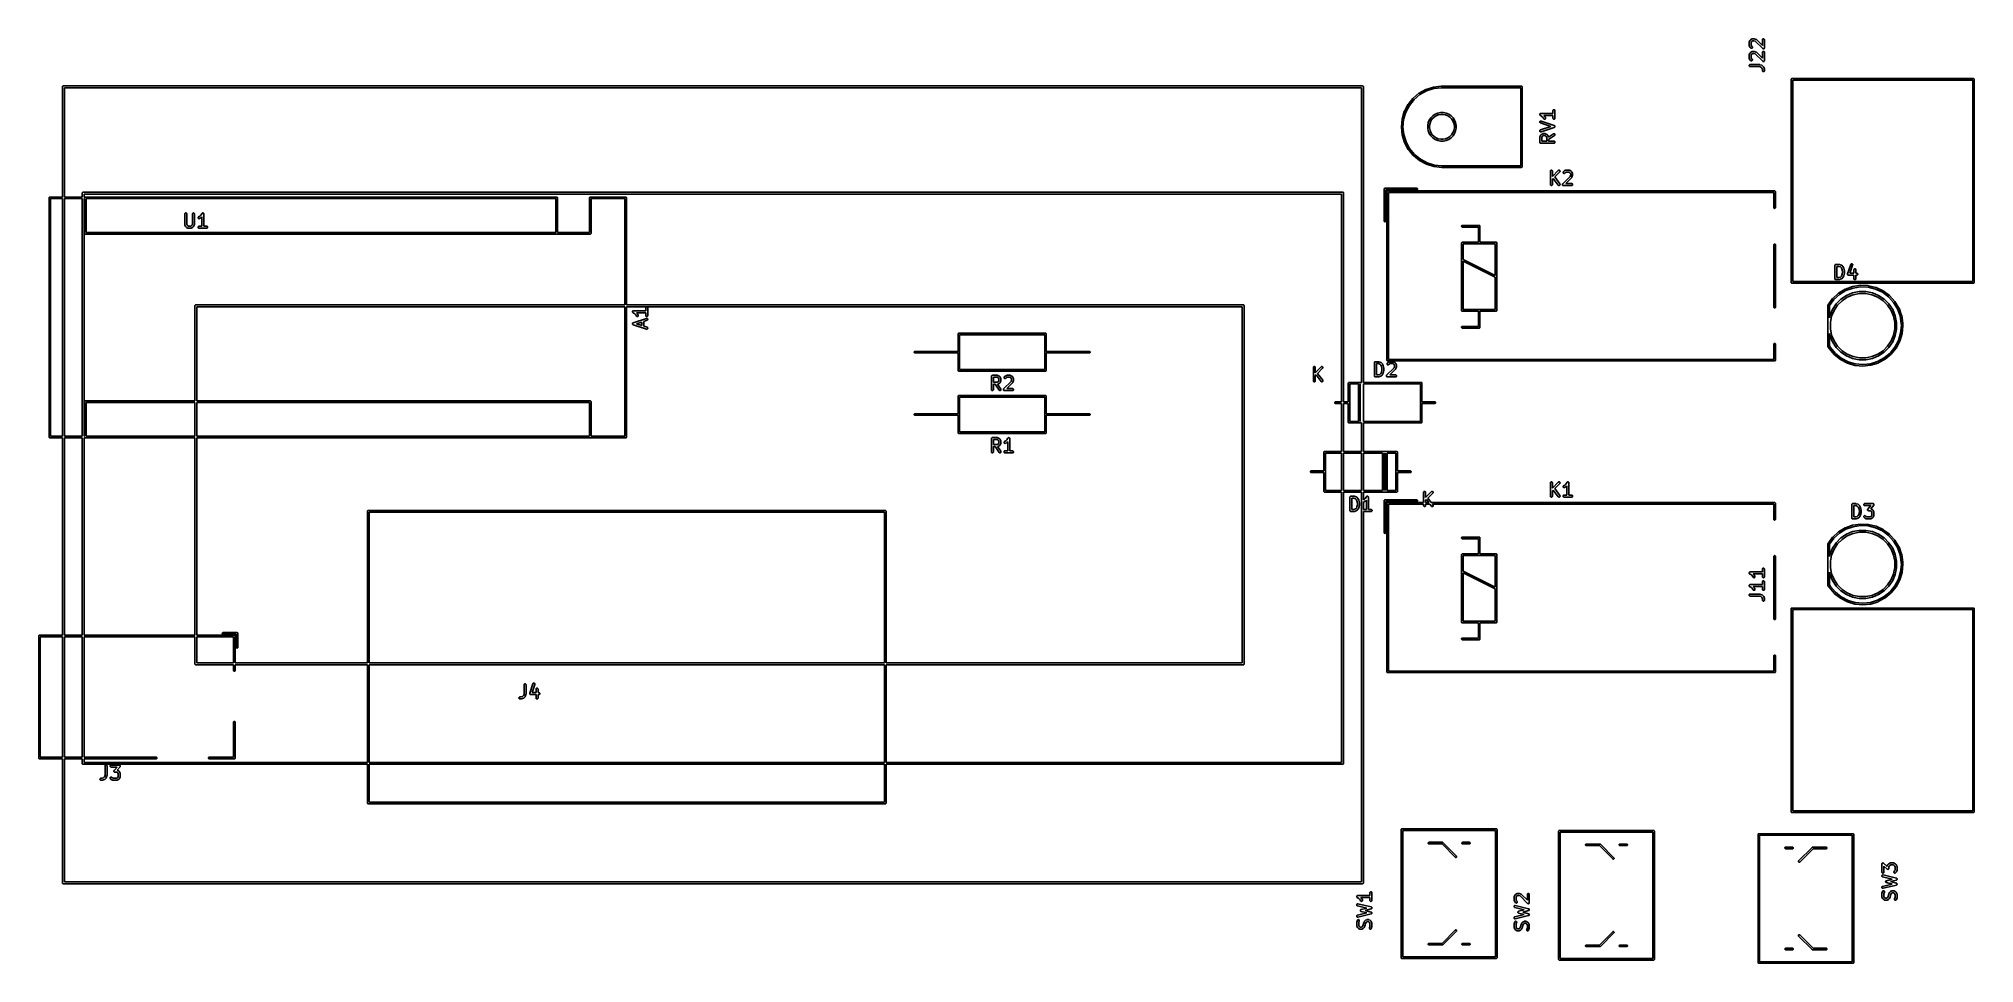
# Model space of a CAD drawing. Extents: x 27 to 173, y -137 to -67.
import ezdxf

# ---------------------------------------------------------------- set-up
doc = ezdxf.new("R2010")
doc.units = 0
doc.layers.add('BLACK', color=7, linetype='CONTINUOUS')

msp = doc.modelspace()

# ---------------------------------------------------------------- linework, layer by layer
at = {"layer": 'BLACK', "linetype": 'CONTINUOUS'}
for p, q in [((156.177, -67.6266), (156.178, -67.6244)), ((156.177, -67.6276), (156.177, -67.6266)), ((156.177, -67.8657), (156.177, -67.6276)), ((156.178, -67.8679), (156.177, -67.8657)), ((156.177, -68.579), (156.178, -68.5768)), ((156.177, -68.58), (156.177, -68.579)), ((156.177, -68.8181), (156.177, -68.58)), ((156.178, -67.6171), (156.179, -67.612)), ((156.178, -67.6222), (156.178, -67.6171)), ((156.178, -67.6244), (156.178, -67.6222)), ((156.178, -67.8701), (156.178, -67.8679)), ((156.178, -67.8752), (156.178, -67.8701)), ((156.179, -67.8803), (156.178, -67.8752)), ((156.178, -68.5695), (156.179, -68.5644)), ((156.178, -68.5746), (156.178, -68.5695)), ((156.178, -68.5768), (156.178, -68.5746)), ((156.179, -67.612), (156.18, -67.6099)), ((156.179, -67.8824), (156.179, -67.8803)), ((156.18, -67.8846), (156.179, -67.8824)), ((156.179, -68.5644), (156.18, -68.5623)), ((156.18, -67.6077), (156.182, -67.6029)), ((156.18, -67.6099), (156.18, -67.6077)), ((156.182, -67.8894), (156.18, -67.8846)), ((156.18, -68.5601), (156.182, -68.5553)), ((156.18, -68.5623), (156.18, -68.5601)), ((156.182, -67.6029), (156.183, -67.5981)), ((156.183, -67.8943), (156.182, -67.8894)), ((156.182, -68.5553), (156.183, -68.5505)), ((156.183, -67.5981), (156.185, -67.5961)), ((156.184, -67.8962), (156.183, -67.8943)), ((156.183, -68.5505), (156.185, -68.5485)), ((156.185, -67.8983), (156.184, -67.8962)), ((156.185, -67.5941), (156.233, -67.4988)), ((156.185, -67.5961), (156.185, -67.5941)), ((156.185, -67.8993), (156.185, -67.8983)), ((156.233, -67.9945), (156.185, -67.8993)), ((156.185, -68.5465), (156.233, -68.4512)), ((156.185, -68.5485), (156.185, -68.5465)), ((156.233, -67.4979), (156.236, -67.4944)), ((156.233, -67.4988), (156.233, -67.4979)), ((156.235, -67.9981), (156.233, -67.9945)), ((156.233, -68.4503), (156.236, -68.4468)), ((156.233, -68.4512), (156.233, -68.4503)), ((156.237, -68.0018), (156.235, -67.9981)), ((156.236, -67.4944), (156.238, -67.4907)), ((156.236, -68.4468), (156.238, -68.443)), ((156.239, -68.0042), (156.237, -68.0018)), ((156.238, -67.4907), (156.24, -67.4882)), ((156.238, -68.443), (156.24, -68.4406)), ((156.241, -68.0069), (156.239, -68.0042)), ((156.24, -67.4882), (156.241, -67.4856)), ((156.24, -68.4406), (156.241, -68.438)), ((156.241, -67.4856), (156.244, -67.4826)), ((156.244, -68.01), (156.241, -68.0069)), ((156.241, -68.438), (156.244, -68.435)), ((156.244, -67.4826), (156.247, -67.4793)), ((156.246, -68.0132), (156.244, -68.01)), ((156.244, -68.435), (156.247, -68.4317)), ((156.247, -68.014), (156.246, -68.0132)), ((156.247, -67.4793), (156.295, -67.4317)), ((156.295, -68.0616), (156.247, -68.014)), ((156.247, -68.4317), (156.295, -68.3841)), ((156.295, -67.431), (156.299, -67.4284)), ((156.295, -67.4317), (156.295, -67.431)), ((156.306, -68.0709), (156.295, -68.0616)), ((156.295, -68.3834), (156.299, -68.3807)), ((156.295, -68.3841), (156.295, -68.3834)), ((156.299, -67.4284), (156.302, -67.4255)), ((156.299, -68.3807), (156.302, -68.3779)), ((156.302, -67.4255), (156.304, -67.4238)), ((156.302, -68.3779), (156.304, -68.3762)), ((156.304, -67.4238), (156.307, -67.4219)), ((156.304, -68.3762), (156.307, -68.3742)), ((156.319, -68.0778), (156.306, -68.0709)), ((156.307, -67.4219), (156.311, -67.4199)), ((156.307, -68.3742), (156.311, -68.3723)), ((156.311, -67.4199), (156.314, -67.4177)), ((156.311, -68.3723), (156.314, -68.3701)), ((156.314, -67.4177), (156.409, -67.3701)), ((156.314, -68.3701), (156.409, -68.3224)), ((156.333, -68.0821), (156.319, -68.0778)), ((156.362, -67.5768), (156.327, -67.6453)), ((156.327, -67.6453), (156.327, -67.848)), ((156.327, -67.848), (156.362, -67.9165)), ((156.362, -68.5292), (156.327, -68.5977)), ((156.327, -68.5977), (156.327, -68.8004)), ((156.347, -68.0836), (156.333, -68.0821)), ((156.362, -68.0822), (156.347, -68.0836)), ((156.392, -67.5464), (156.362, -67.5768)), ((156.362, -67.9165), (156.401, -67.9555)), ((156.376, -68.078), (156.362, -68.0822)), ((156.392, -68.4988), (156.362, -68.5292)), ((156.389, -68.0712), (156.376, -68.078)), ((156.4, -68.062), (156.389, -68.0712)), ((156.461, -67.5121), (156.392, -67.5464)), ((156.461, -68.4645), (156.392, -68.4988)), ((156.41, -68.0507), (156.4, -68.062)), ((156.401, -67.9555), (156.401, -67.9563)), ((156.401, -67.9563), (156.411, -67.9677)), ((156.409, -67.3701), (156.41, -67.3696)), ((156.409, -68.3224), (156.41, -68.322)), ((156.41, -67.3696), (156.412, -67.3688)), ((156.417, -68.0379), (156.41, -68.0507)), ((156.41, -68.322), (156.412, -68.3212)), ((156.411, -67.9677), (156.417, -67.9807)), ((156.412, -67.3688), (156.414, -67.3678)), ((156.412, -68.3212), (156.414, -68.3202)), ((156.414, -67.3678), (156.419, -67.3663)), ((156.414, -68.3202), (156.419, -68.3187)), ((156.417, -67.9807), (156.421, -67.9948)), ((156.421, -68.0239), (156.417, -68.0379)), ((156.419, -67.3663), (156.424, -67.3646)), ((156.419, -68.3187), (156.424, -68.3169)), ((156.421, -67.9948), (156.423, -68.0094)), ((156.423, -68.0094), (156.421, -68.0239)), ((156.424, -67.3646), (156.426, -67.3642)), ((156.424, -68.3169), (156.426, -68.3166)), ((156.426, -67.3642), (156.428, -67.3636)), ((156.426, -68.3166), (156.428, -68.316)), ((156.428, -67.3636), (156.433, -67.3631)), ((156.428, -68.316), (156.433, -68.3154)), ((156.433, -67.3631), (156.438, -67.3623)), ((156.433, -68.3154), (156.438, -68.3147)), ((156.438, -67.3623), (156.441, -67.3624)), ((156.438, -68.3147), (156.441, -68.3147)), ((156.441, -67.3624), (156.443, -67.3621)), ((156.441, -68.3147), (156.443, -68.3145)), ((156.443, -67.3621), (156.538, -67.3621)), ((156.443, -68.3145), (156.538, -68.3145)), ((156.526, -67.5121), (156.461, -67.5121)), ((156.526, -68.4645), (156.461, -68.4645)), ((156.64, -67.5503), (156.526, -67.5121)), ((156.64, -68.5027), (156.526, -68.4645)), ((156.538, -67.3621), (156.539, -67.3621)), ((156.538, -68.3145), (156.539, -68.3145)), ((156.539, -67.3621), (156.543, -67.3626)), ((156.539, -68.3145), (156.543, -68.315)), ((156.543, -67.3626), (156.548, -67.3627)), ((156.543, -68.315), (156.548, -68.3151)), ((156.548, -67.3627), (156.551, -67.3634)), ((156.548, -68.3151), (156.551, -68.3158)), ((156.551, -67.3634), (156.554, -67.3638)), ((156.551, -68.3158), (156.554, -68.3162)), ((156.554, -67.3638), (156.558, -67.3651)), ((156.554, -68.3162), (156.558, -68.3174)), ((156.558, -67.3651), (156.562, -67.366)), ((156.558, -68.3174), (156.562, -68.3184)), ((156.562, -67.366), (156.705, -67.4136)), ((156.562, -68.3184), (156.705, -68.366)), ((157.199, -68.1092), (156.64, -67.5503)), ((157.199, -69.0616), (156.64, -68.5027)), ((156.705, -67.4136), (156.706, -67.4139)), ((156.705, -68.366), (156.706, -68.3663)), ((156.706, -67.4139), (156.708, -67.4149)), ((156.706, -68.3663), (156.708, -68.3673)), ((156.708, -67.4149), (156.71, -67.4155)), ((156.708, -68.3673), (156.71, -68.3679)), ((156.71, -67.4155), (156.714, -67.4179)), ((156.71, -68.3679), (156.714, -68.3703)), ((156.714, -67.4179), (156.719, -67.4201)), ((156.714, -68.3703), (156.719, -68.3725)), ((156.719, -67.4201), (156.721, -67.4214)), ((156.719, -68.3725), (156.721, -68.3738)), ((156.721, -67.4214), (156.723, -67.4224)), ((156.721, -68.3738), (156.723, -68.3748)), ((156.723, -67.4224), (156.727, -67.4257)), ((156.723, -68.3748), (156.727, -68.3781)), ((156.727, -67.4257), (156.731, -67.4287)), ((156.727, -68.3781), (156.731, -68.3811)), ((156.731, -67.4287), (156.732, -67.4303)), ((156.731, -68.3811), (156.732, -68.3827)), ((156.732, -67.4303), (156.734, -67.4317)), ((156.732, -68.3827), (156.734, -68.3841)), ((156.734, -67.4317), (157.177, -67.8751)), ((156.734, -68.3841), (157.177, -68.8275)), ((157.177, -67.4361), (157.179, -67.4215)), ((157.177, -67.4371), (157.177, -67.4361)), ((157.177, -67.8751), (157.177, -67.4371)), ((157.177, -68.3885), (157.179, -68.3739)), ((157.177, -68.3895), (157.177, -68.3885)), ((157.177, -68.8275), (157.177, -68.3895)), ((157.179, -67.4215), (157.183, -67.4076)), ((157.179, -68.3739), (157.183, -68.36)), ((157.183, -67.4076), (157.19, -67.3948)), ((157.183, -68.36), (157.19, -68.3471)), ((157.19, -67.3948), (157.2, -67.3836)), ((157.19, -68.3471), (157.2, -68.3359)), ((157.205, -68.1138), (157.199, -68.1092)), ((157.2, -67.3836), (157.211, -67.3744)), ((157.2, -68.3359), (157.211, -68.3268)), ((157.21, -68.1184), (157.205, -68.1138)), ((157.211, -68.1184), (157.21, -68.1184)), ((157.211, -67.3744), (157.224, -67.3676)), ((157.211, -68.1185), (157.211, -68.1184)), ((157.217, -68.1219), (157.211, -68.1185)), ((157.211, -68.3268), (157.224, -68.32)), ((157.223, -68.1253), (157.217, -68.1219)), ((157.223, -68.1254), (157.223, -68.1253)), ((157.224, -68.1254), (157.223, -68.1254)), ((157.224, -67.3676), (157.238, -67.3635)), ((157.23, -68.1275), (157.224, -68.1254)), ((157.224, -68.32), (157.238, -68.3159)), ((157.237, -68.1297), (157.23, -68.1275)), ((157.238, -68.1297), (157.237, -68.1297)), ((157.237, -68.1297), (157.237, -68.1297)), ((157.238, -67.3635), (157.253, -67.3621)), ((157.245, -68.1304), (157.238, -68.1297)), ((157.238, -68.3159), (157.253, -68.3145)), ((157.252, -68.1312), (157.245, -68.1304)), ((157.259, -68.1305), (157.252, -68.1312)), ((157.252, -68.1312), (157.252, -68.1312)), ((157.252, -68.1312), (157.252, -68.1312)), ((157.253, -67.3621), (157.267, -67.3637)), ((157.253, -68.3145), (157.267, -68.3161)), ((157.266, -68.1299), (157.259, -68.1305)), ((157.267, -68.1298), (157.266, -68.1299)), ((157.267, -67.3637), (157.281, -67.368)), ((157.274, -68.1278), (157.267, -68.1298)), ((157.267, -68.1298), (157.267, -68.1298)), ((157.267, -68.3161), (157.281, -68.3204)), ((157.28, -68.1257), (157.274, -68.1278)), ((157.281, -68.1257), (157.28, -68.1257)), ((157.281, -67.368), (157.294, -67.375)), ((157.287, -68.1222), (157.281, -68.1256)), ((157.281, -68.1256), (157.281, -68.1257)), ((157.281, -68.3204), (157.294, -68.3273)), ((157.293, -68.1189), (157.287, -68.1222)), ((157.294, -68.1189), (157.293, -68.1189)), ((157.294, -67.375), (157.306, -67.3843)), ((157.299, -68.1142), (157.294, -68.1188)), ((157.294, -68.1188), (157.294, -68.1189)), ((157.294, -68.3273), (157.306, -68.3367)), ((157.305, -68.1098), (157.299, -68.1142)), ((157.31, -68.1041), (157.305, -68.1096)), ((157.305, -68.1096), (157.305, -68.1097)), ((157.305, -68.1097), (157.305, -68.1098)), ((157.306, -67.3843), (157.315, -67.3956)), ((157.306, -68.3367), (157.315, -68.348)), ((157.314, -68.0986), (157.31, -68.1041)), ((157.318, -68.092), (157.314, -68.0983)), ((157.314, -68.0983), (157.314, -68.0984)), ((157.314, -68.0984), (157.314, -68.0986)), ((157.315, -67.3956), (157.322, -67.4086)), ((157.315, -68.348), (157.322, -68.3609)), ((157.321, -68.0857), (157.318, -68.092)), ((157.324, -68.0786), (157.321, -68.0855)), ((157.321, -68.0855), (157.321, -68.0856)), ((157.321, -68.0856), (157.321, -68.0857)), ((157.322, -67.4086), (157.326, -67.4226)), ((157.322, -68.3609), (157.326, -68.375)), ((157.326, -68.0718), (157.324, -68.0786)), ((157.326, -67.4226), (157.327, -67.4371)), ((157.327, -68.0644), (157.326, -68.0715)), ((157.326, -68.0715), (157.326, -68.0717)), ((157.326, -68.0717), (157.326, -68.0718)), ((157.326, -68.375), (157.327, -68.3895)), ((157.327, -67.4371), (157.327, -68.0562)), ((157.327, -68.0562), (157.327, -68.057)), ((157.327, -68.057), (157.327, -68.057)), ((157.327, -68.057), (157.327, -68.057)), ((157.327, -68.057), (157.327, -68.0572)), ((157.327, -68.0572), (157.327, -68.0644)), ((157.327, -68.3895), (157.327, -69.0086)), ((156.178, -68.8203), (156.177, -68.8181)), ((156.177, -69.389), (156.179, -69.3744)), ((156.179, -69.4036), (156.177, -69.389)), ((156.178, -68.8225), (156.178, -68.8203)), ((156.178, -68.8276), (156.178, -68.8225)), ((156.179, -68.8327), (156.178, -68.8276)), ((156.179, -68.8348), (156.179, -68.8327)), ((156.18, -68.837), (156.179, -68.8348)), ((156.179, -69.3744), (156.183, -69.3605)), ((156.183, -69.4176), (156.179, -69.4036)), ((156.182, -68.8418), (156.18, -68.837)), ((156.183, -68.8467), (156.182, -68.8418)), ((156.184, -68.8486), (156.183, -68.8467)), ((156.183, -69.3605), (156.19, -69.3476)), ((156.19, -69.4306), (156.183, -69.4176)), ((156.185, -68.8507), (156.184, -68.8486)), ((156.185, -68.8516), (156.185, -68.8507)), ((156.233, -68.9469), (156.185, -68.8516)), ((156.19, -69.3476), (156.2, -69.3363)), ((156.199, -69.442), (156.19, -69.4306)), ((156.21, -69.4514), (156.199, -69.442)), ((156.2, -69.3363), (156.211, -69.3271)), ((156.223, -69.4585), (156.21, -69.4514)), ((156.211, -69.3271), (156.224, -69.3202)), ((156.237, -69.4629), (156.223, -69.4585)), ((156.224, -69.3202), (156.238, -69.316)), ((156.235, -68.9504), (156.233, -68.9469)), ((156.237, -68.9542), (156.235, -68.9504)), ((156.239, -68.9566), (156.237, -68.9542)), ((156.251, -69.4645), (156.237, -69.4629)), ((156.238, -69.316), (156.252, -69.3145)), ((156.241, -68.9593), (156.239, -68.9566)), ((156.244, -68.9623), (156.241, -68.9593)), ((156.246, -68.9656), (156.244, -68.9623)), ((156.247, -68.9664), (156.246, -68.9656)), ((156.295, -69.014), (156.247, -68.9664)), ((156.252, -69.4645), (156.251, -69.4645)), ((156.252, -69.3145), (156.967, -69.3145)), ((156.954, -69.4645), (156.252, -69.4645)), ((156.306, -69.0233), (156.295, -69.014)), ((156.319, -69.0302), (156.306, -69.0233)), ((156.333, -69.0345), (156.319, -69.0302)), ((156.327, -68.8004), (156.362, -68.8689)), ((156.347, -69.036), (156.333, -69.0345)), ((156.362, -69.0346), (156.347, -69.036)), ((156.362, -68.8689), (156.401, -68.9079)), ((156.376, -69.0304), (156.362, -69.0346)), ((156.389, -69.0236), (156.376, -69.0304)), ((156.4, -69.0144), (156.389, -69.0236)), ((156.41, -69.0031), (156.4, -69.0144)), ((156.401, -68.9079), (156.401, -68.9087)), ((156.401, -68.9087), (156.411, -68.9201)), ((156.417, -68.9903), (156.41, -69.0031)), ((156.411, -68.9201), (156.417, -68.9331)), ((156.417, -68.9331), (156.421, -68.9472)), ((156.421, -68.9763), (156.417, -68.9903)), ((156.421, -68.9472), (156.423, -68.9617)), ((156.423, -68.9617), (156.421, -68.9763)), ((157.069, -69.5027), (156.954, -69.4645)), ((156.967, -69.3145), (156.968, -69.3145)), ((156.968, -69.3145), (156.972, -69.315)), ((156.972, -69.315), (156.976, -69.3151)), ((156.976, -69.3151), (156.979, -69.3158)), ((156.979, -69.3158), (156.982, -69.3162)), ((156.982, -69.3162), (156.986, -69.3174)), ((156.986, -69.3174), (156.99, -69.3184)), ((156.99, -69.3184), (157.133, -69.366)), ((157.139, -69.5729), (157.069, -69.5027)), ((157.133, -69.366), (157.134, -69.3663)), ((157.134, -69.3663), (157.136, -69.3673)), ((157.136, -69.3673), (157.138, -69.3679)), ((157.138, -69.3679), (157.143, -69.3703)), ((157.177, -69.6874), (157.139, -69.5729)), ((157.143, -69.3703), (157.148, -69.3725)), ((157.148, -69.3725), (157.149, -69.3738)), ((157.149, -69.3738), (157.151, -69.3748)), ((157.151, -69.3748), (157.155, -69.3781)), ((157.155, -69.3781), (157.159, -69.3811)), ((157.159, -69.3811), (157.161, -69.3827)), ((157.161, -69.3827), (157.163, -69.3841)), ((157.163, -69.3841), (157.258, -69.4793)), ((157.177, -69.7705), (157.177, -69.6874)), ((157.179, -69.785), (157.177, -69.7705)), ((157.183, -69.7991), (157.179, -69.785)), ((157.19, -69.812), (157.183, -69.7991)), ((157.199, -69.8233), (157.19, -69.812)), ((157.205, -69.0661), (157.199, -69.0616)), ((157.21, -69.8327), (157.199, -69.8233)), ((157.21, -69.0707), (157.205, -69.0661)), ((157.211, -69.0708), (157.21, -69.0707)), ((157.223, -69.8396), (157.21, -69.8327)), ((157.211, -69.0709), (157.211, -69.0708)), ((157.217, -69.0743), (157.211, -69.0709)), ((157.223, -69.0777), (157.217, -69.0743)), ((157.224, -69.0778), (157.223, -69.0777)), ((157.223, -69.0777), (157.223, -69.0777)), ((157.237, -69.8439), (157.223, -69.8396)), ((157.23, -69.0799), (157.224, -69.0778)), ((157.237, -69.082), (157.23, -69.0799)), ((157.237, -69.0821), (157.237, -69.082)), ((157.238, -69.0821), (157.237, -69.0821)), ((157.252, -69.8455), (157.237, -69.8439)), ((157.245, -69.0828), (157.238, -69.0821)), ((157.252, -69.0836), (157.245, -69.0828)), ((157.259, -69.0829), (157.252, -69.0836)), ((157.252, -69.0836), (157.252, -69.0836)), ((157.252, -69.0836), (157.252, -69.0836)), ((157.266, -69.8441), (157.252, -69.8455)), ((157.258, -69.4793), (157.259, -69.4801)), ((157.266, -69.0822), (157.259, -69.0829)), ((157.259, -69.4801), (157.26, -69.4818)), ((157.26, -69.4818), (157.262, -69.4833)), ((157.262, -69.4833), (157.264, -69.4875)), ((157.264, -69.4875), (157.268, -69.4915)), ((157.267, -69.0822), (157.266, -69.0822)), ((157.28, -69.84), (157.266, -69.8441)), ((157.274, -69.0801), (157.267, -69.0822)), ((157.267, -69.0822), (157.267, -69.0822)), ((157.268, -69.4915), (157.269, -69.4935)), ((157.269, -69.4935), (157.27, -69.4953)), ((157.27, -69.4953), (157.272, -69.5)), ((157.272, -69.5), (157.274, -69.5045)), ((157.28, -69.0781), (157.274, -69.0801)), ((157.274, -69.5045), (157.275, -69.5067)), ((157.275, -69.5067), (157.276, -69.5087)), ((157.276, -69.5087), (157.324, -69.6515)), ((157.281, -69.0781), (157.28, -69.0781)), ((157.293, -69.8332), (157.28, -69.84)), ((157.287, -69.0746), (157.281, -69.078)), ((157.281, -69.078), (157.281, -69.0781)), ((157.293, -69.0713), (157.287, -69.0746)), ((157.294, -69.0712), (157.293, -69.0713)), ((157.305, -69.8241), (157.293, -69.8332)), ((157.299, -69.0666), (157.294, -69.0712)), ((157.294, -69.0712), (157.294, -69.0712)), ((157.305, -69.0622), (157.299, -69.0666)), ((157.31, -69.0565), (157.305, -69.062)), ((157.305, -69.062), (157.305, -69.0621)), ((157.305, -69.0621), (157.305, -69.0622)), ((157.314, -69.8128), (157.305, -69.8241)), ((157.314, -69.0509), (157.31, -69.0565)), ((157.318, -69.0444), (157.314, -69.0507)), ((157.314, -69.0507), (157.314, -69.0508)), ((157.314, -69.0508), (157.314, -69.0509)), ((157.321, -69.8), (157.314, -69.8128)), ((157.321, -69.0381), (157.318, -69.0444)), ((157.324, -69.031), (157.321, -69.0379)), ((157.321, -69.0379), (157.321, -69.038)), ((157.321, -69.038), (157.321, -69.0381)), ((157.326, -69.7861), (157.321, -69.8)), ((157.326, -69.0242), (157.324, -69.031)), ((157.324, -69.6515), (157.324, -69.6525)), ((157.324, -69.6525), (157.325, -69.6566)), ((157.325, -69.6566), (157.326, -69.6607)), ((157.327, -69.0168), (157.326, -69.0239)), ((157.326, -69.0239), (157.326, -69.024)), ((157.326, -69.024), (157.326, -69.0242)), ((157.326, -69.6607), (157.326, -69.6638)), ((157.326, -69.6638), (157.327, -69.6668)), ((157.327, -69.7715), (157.326, -69.7861)), ((157.327, -69.0086), (157.327, -69.0093)), ((157.327, -69.0093), (157.327, -69.0094)), ((157.327, -69.0094), (157.327, -69.0094)), ((157.327, -69.0094), (157.327, -69.0096)), ((157.327, -69.0096), (157.327, -69.0168)), ((157.327, -69.6668), (157.327, -69.671)), ((157.327, -69.671), (157.327, -69.6752)), ((157.327, -69.6752), (157.327, -69.7705)), ((157.327, -69.7705), (157.327, -69.7715)), ((28.9246, -71), (28.9261, -70.9853)), ((28.925, -71.0037), (28.9246, -71)), ((28.925, -79.3), (28.925, -71.0037)), ((28.9261, -70.9853), (28.9304, -70.9712)), ((28.9304, -70.9712), (28.9373, -70.9581)), ((28.9373, -70.9581), (28.9467, -70.9467)), ((28.9467, -70.9467), (28.9581, -70.9373)), ((28.9581, -70.9373), (28.9712, -70.9304)), ((28.9712, -70.9304), (28.9853, -70.9261)), ((28.9853, -70.9261), (28.9963, -70.925)), ((28.9963, -70.925), (29, -70.9246)), ((29, -70.9246), (29.0037, -70.925)), ((29.0037, -70.925), (126.996, -70.925)), ((29.075, -71.075), (29.075, -79.3)), ((126.925, -71.075), (29.075, -71.075)), ((126.925, -93.2755), (126.925, -71.075)), ((126.996, -70.925), (127, -70.9246)), ((127, -70.9246), (127.004, -70.925)), ((127.004, -70.925), (127.015, -70.9261)), ((127.015, -70.9261), (127.029, -70.9304)), ((127.029, -70.9304), (127.042, -70.9373)), ((127.042, -70.9373), (127.053, -70.9467)), ((127.053, -70.9467), (127.063, -70.9581)), ((127.063, -70.9581), (127.07, -70.9712)), ((127.07, -70.9712), (127.074, -70.9853)), ((127.074, -70.9853), (127.075, -71)), ((127.075, -71), (127.075, -71.0037)), ((127.075, -71.0037), (127.075, -93.2755)), ((130.818, -71.855), (131.267, -71.4787)), ((131.267, -71.4782), (131.272, -71.4751)), ((131.267, -71.4787), (131.267, -71.4782)), ((131.272, -71.4751), (131.276, -71.4721)), ((131.276, -71.4721), (131.789, -71.19)), ((131.842, -71.298), (131.339, -71.5744)), ((131.789, -71.19), (131.79, -71.1896)), ((131.79, -71.1896), (131.795, -71.1875)), ((131.795, -71.1875), (131.8, -71.1854)), ((131.8, -71.1854), (132.358, -71.0084)), ((132.389, -71.1245), (131.842, -71.298)), ((132.358, -71.0084), (132.359, -71.0081)), ((132.359, -71.0081), (132.364, -71.0071)), ((132.364, -71.0071), (132.37, -71.0059)), ((132.37, -71.0059), (132.951, -70.9407)), ((132.962, -71.0603), (132.389, -71.1245)), ((132.951, -70.9407), (132.952, -70.9406)), ((132.952, -70.9406), (132.955, -70.9406)), ((132.955, -70.9406), (132.958, -70.9403)), ((132.958, -70.9403), (132.997, -70.94)), ((133, -71.06), (132.962, -71.0603)), ((132.997, -70.94), (132.997, -70.94)), ((132.997, -70.94), (138.997, -70.94)), ((138.94, -71.06), (133, -71.06)), ((138.94, -76.94), (138.94, -71.06)), ((138.997, -70.94), (139, -70.9397)), ((139, -70.9397), (139.003, -70.94)), ((139.003, -70.94), (139.012, -70.9409)), ((139.012, -70.9409), (139.023, -70.9443)), ((139.023, -70.9443), (139.033, -70.9499)), ((139.033, -70.9499), (139.043, -70.9574)), ((139.043, -70.9574), (139.05, -70.9665)), ((139.05, -70.9665), (139.056, -70.9769)), ((139.056, -70.9769), (139.059, -70.9882)), ((139.059, -70.9882), (139.06, -71)), ((139.06, -71), (139.06, -71.0029)), ((139.06, -71.0029), (139.06, -76.9971)), ((159.34, -70.43), (159.341, -70.4182)), ((159.34, -70.4329), (159.34, -70.43)), ((159.34, -85.727), (159.34, -70.4329)), ((159.341, -70.4182), (159.344, -70.4069)), ((159.344, -70.4069), (159.35, -70.3965)), ((159.35, -70.3965), (159.357, -70.3874)), ((159.357, -70.3874), (159.367, -70.3799)), ((159.367, -70.3799), (159.377, -70.3743)), ((159.377, -70.3743), (159.388, -70.3709)), ((159.388, -70.3709), (159.397, -70.37)), ((159.397, -70.37), (159.4, -70.3697)), ((159.4, -70.3697), (159.403, -70.37)), ((159.403, -70.37), (173.097, -70.37)), ((159.46, -70.49), (159.46, -85.67)), ((173.04, -70.49), (159.46, -70.49)), ((173.04, -85.67), (173.04, -70.49)), ((173.097, -70.37), (173.1, -70.3697)), ((173.1, -70.3697), (173.103, -70.37)), ((173.103, -70.37), (173.112, -70.3709)), ((173.112, -70.3709), (173.123, -70.3743)), ((173.123, -70.3743), (173.133, -70.3799)), ((173.133, -70.3799), (173.143, -70.3874)), ((173.143, -70.3874), (173.15, -70.3965)), ((173.15, -70.3965), (173.156, -70.4069)), ((173.156, -70.4069), (173.159, -70.4182)), ((173.159, -70.4182), (173.16, -70.43)), ((173.16, -70.43), (173.16, -70.4329)), ((173.16, -70.4329), (173.16, -85.7271)), ((129.996, -73.4209), (130.161, -72.8592)), ((130.274, -72.8988), (130.112, -73.4492)), ((130.161, -72.8584), (130.163, -72.8534)), ((130.161, -72.8592), (130.161, -72.8584)), ((130.163, -72.8534), (130.165, -72.8484)), ((130.165, -72.8484), (130.437, -72.3295)), ((130.54, -72.3903), (130.274, -72.8988)), ((130.437, -72.3288), (130.44, -72.3243)), ((130.437, -72.3295), (130.437, -72.3288)), ((130.44, -72.3243), (130.443, -72.3197)), ((130.443, -72.3197), (130.81, -71.8634)), ((130.9, -71.9432), (130.54, -72.3903)), ((130.81, -71.8628), (130.814, -71.8589)), ((130.81, -71.8634), (130.81, -71.8628)), ((130.814, -71.8589), (130.818, -71.855)), ((131.339, -71.5744), (130.9, -71.9432)), ((132.491, -73.0475), (132.686, -72.9665)), ((132.686, -72.9665), (132.894, -72.9252)), ((132.894, -72.9252), (133.106, -72.9252)), ((133.106, -72.9252), (133.314, -72.9665)), ((133.314, -72.9665), (133.509, -73.0475)), ((140.405, -73.0134), (140.411, -73.009)), ((140.411, -73.0089), (140.418, -73.0054)), ((140.411, -73.009), (140.411, -73.0089)), ((140.411, -73.0089), (140.411, -73.0089)), ((140.418, -73.0054), (140.424, -73.0021)), ((140.424, -73.002), (140.431, -73)), ((140.424, -73.0021), (140.424, -73.002)), ((140.424, -73.0021), (140.424, -73.0021)), ((140.431, -73), (140.438, -72.9979)), ((140.438, -72.9978), (140.445, -72.9971)), ((140.438, -72.9979), (140.438, -72.9978)), ((140.438, -72.9978), (140.438, -72.9978)), ((140.445, -72.9971), (140.452, -72.9964)), ((140.452, -72.9964), (141.377, -72.9964)), ((141.377, -72.7847), (141.379, -72.7701)), ((141.377, -72.7857), (141.377, -72.7847)), ((141.377, -72.9964), (141.377, -72.7857)), ((141.379, -72.7701), (141.383, -72.7562)), ((141.383, -72.7562), (141.39, -72.7433)), ((141.39, -72.7433), (141.4, -72.7321)), ((141.4, -72.7321), (141.411, -72.723)), ((141.411, -72.723), (141.424, -72.7162)), ((141.424, -72.7162), (141.438, -72.712)), ((141.438, -72.712), (141.453, -72.7107)), ((141.453, -72.7107), (141.467, -72.7122)), ((141.467, -72.7122), (141.481, -72.7166)), ((141.481, -72.7166), (141.494, -72.7235)), ((141.494, -72.7235), (141.506, -72.7329)), ((141.506, -72.7329), (141.515, -72.7442)), ((141.515, -72.7442), (141.522, -72.7571)), ((141.522, -72.7571), (141.526, -72.7711)), ((141.526, -72.7711), (141.527, -72.7857)), ((141.527, -72.7857), (141.527, -73.3571)), ((129.94, -74.0155), (129.993, -73.4324)), ((129.94, -74.0209), (129.94, -74.0155)), ((129.94, -74.0264), (129.94, -74.0209)), ((129.94, -74.0272), (129.94, -74.0264)), ((130.002, -74.6095), (129.94, -74.0272)), ((129.993, -73.4316), (129.995, -73.4263)), ((129.993, -73.4324), (129.993, -73.4316)), ((129.995, -73.4263), (129.996, -73.4209)), ((130.112, -73.4492), (130.06, -74.0205)), ((130.06, -74.0205), (130.12, -74.5911)), ((131.925, -73.8941), (131.967, -73.6865)), ((131.925, -74.1059), (131.925, -73.8941)), ((131.967, -74.3135), (131.925, -74.1059)), ((131.967, -73.6865), (132.048, -73.4909)), ((132.048, -74.5091), (131.967, -74.3135)), ((132.048, -73.4909), (132.165, -73.3149)), ((132.1, -73.7271), (132.065, -73.9079)), ((132.065, -73.9079), (132.065, -74.0921)), ((132.065, -74.0921), (132.1, -74.2729)), ((132.171, -73.5569), (132.1, -73.7271)), ((132.1, -74.2729), (132.171, -74.4431)), ((132.165, -73.3149), (132.315, -73.1651)), ((132.273, -73.4037), (132.171, -73.5569)), ((132.171, -74.4431), (132.273, -74.5963)), ((132.404, -73.2734), (132.273, -73.4037)), ((132.315, -73.1651), (132.491, -73.0475)), ((132.557, -73.171), (132.404, -73.2734)), ((132.727, -73.1005), (132.557, -73.171)), ((132.908, -73.0645), (132.727, -73.1005)), ((133.092, -73.0645), (132.908, -73.0645)), ((133.273, -73.1005), (133.092, -73.0645)), ((133.443, -73.171), (133.273, -73.1005)), ((133.596, -73.2734), (133.443, -73.171)), ((133.509, -73.0475), (133.685, -73.1651)), ((133.727, -73.4037), (133.596, -73.2734)), ((133.685, -73.1651), (133.835, -73.3149)), ((133.829, -73.5569), (133.727, -73.4037)), ((133.727, -74.5963), (133.829, -74.4431)), ((133.9, -73.7271), (133.829, -73.5569)), ((133.829, -74.4431), (133.9, -74.2729)), ((133.835, -73.3149), (133.952, -73.4909)), ((133.935, -73.9079), (133.9, -73.7271)), ((133.9, -74.2729), (133.935, -74.0921)), ((133.935, -74.0921), (133.935, -73.9079)), ((133.952, -73.4909), (134.033, -73.6865)), ((134.033, -74.3135), (133.952, -74.5091)), ((134.033, -73.6865), (134.075, -73.8941)), ((134.075, -74.1059), (134.033, -74.3135)), ((134.075, -73.8941), (134.075, -74.1059)), ((140.377, -73.0708), (140.378, -73.0637)), ((140.377, -73.0709), (140.377, -73.0708)), ((140.377, -73.0708), (140.377, -73.0708)), ((140.378, -73.0785), (140.377, -73.0709)), ((140.378, -73.0637), (140.379, -73.0563)), ((140.379, -73.0854), (140.378, -73.0785)), ((140.378, -73.6329), (140.381, -73.6186)), ((140.378, -73.6475), (140.378, -73.6329)), ((140.38, -73.662), (140.378, -73.6475)), ((140.378, -74.3038), (140.38, -74.2894)), ((140.378, -74.3184), (140.378, -74.3038)), ((140.381, -74.3327), (140.378, -74.3184)), ((140.379, -73.0562), (140.381, -73.0491)), ((140.379, -73.0563), (140.379, -73.0562)), ((140.379, -73.0563), (140.379, -73.0563)), ((140.379, -73.0855), (140.379, -73.0854)), ((140.379, -73.0854), (140.379, -73.0854)), ((140.381, -73.0926), (140.379, -73.0855)), ((140.385, -73.6757), (140.38, -73.662)), ((140.38, -74.2894), (140.385, -74.2757)), ((140.381, -73.0491), (140.383, -73.0424)), ((140.383, -73.0994), (140.381, -73.0926)), ((140.381, -73.6186), (140.387, -73.6053)), ((140.387, -74.3462), (140.381, -74.3327)), ((140.383, -73.0423), (140.387, -73.0357)), ((140.383, -73.0424), (140.383, -73.0423)), ((140.383, -73.0423), (140.383, -73.0423)), ((140.383, -73.0995), (140.383, -73.0994)), ((140.386, -73.1057), (140.383, -73.0995)), ((140.383, -73.0995), (140.383, -73.0995)), ((140.393, -73.6882), (140.385, -73.6757)), ((140.385, -74.2757), (140.393, -74.2634)), ((140.39, -73.1124), (140.386, -73.1057)), ((140.387, -73.0357), (140.39, -73.0295)), ((140.387, -73.6053), (140.396, -73.5934)), ((140.395, -74.3582), (140.387, -74.3462)), ((140.39, -73.0294), (140.395, -73.0238)), ((140.39, -73.0295), (140.39, -73.0294)), ((140.39, -73.0294), (140.39, -73.0294)), ((140.39, -73.1125), (140.39, -73.1124)), ((140.39, -73.1124), (140.39, -73.1124)), ((140.394, -73.1181), (140.39, -73.1125)), ((140.403, -73.6989), (140.393, -73.6882)), ((140.393, -74.2634), (140.403, -74.2528)), ((140.399, -73.1238), (140.394, -73.1181)), ((140.395, -73.0238), (140.4, -73.0182)), ((140.406, -74.3683), (140.395, -74.3582)), ((140.396, -73.5934), (140.407, -73.5834)), ((140.399, -73.1239), (140.399, -73.1238)), ((140.404, -73.1287), (140.399, -73.1239)), ((140.399, -73.1239), (140.399, -73.1239)), ((140.4, -73.0181), (140.405, -73.0134)), ((140.4, -73.0182), (140.4, -73.0181)), ((140.4, -73.0182), (140.4, -73.0182)), ((140.414, -73.7075), (140.403, -73.6989)), ((140.403, -74.2528), (140.415, -74.2443)), ((140.41, -73.1332), (140.404, -73.1287)), ((140.418, -74.3762), (140.406, -74.3683)), ((140.407, -73.5834), (140.419, -73.5757)), ((140.41, -73.1333), (140.41, -73.1332)), ((140.411, -73.1338), (140.41, -73.1333)), ((140.41, -73.1333), (140.41, -73.1333)), ((140.41, -73.1333), (140.41, -73.1333)), ((140.547, -73.2249), (140.411, -73.1338)), ((140.428, -73.7137), (140.414, -73.7075)), ((140.415, -74.2443), (140.429, -74.2384)), ((140.432, -74.3816), (140.418, -74.3762)), ((140.419, -73.5757), (140.433, -73.5705)), ((140.429, -73.714), (140.428, -73.7137)), ((141.215, -73.9762), (140.429, -73.714)), ((140.429, -74.2384), (141.215, -73.9762)), ((140.446, -74.3843), (140.432, -74.3816)), ((140.433, -73.5705), (140.447, -73.568)), ((140.461, -74.3841), (140.446, -74.3843)), ((140.447, -73.568), (140.462, -73.5685)), ((140.475, -74.381), (140.461, -74.3841)), ((140.462, -73.5685), (140.476, -73.5717)), ((140.476, -74.3807), (140.475, -74.381)), ((140.476, -73.5717), (141.476, -73.905)), ((141.476, -74.0473), (140.476, -74.3807)), ((140.629, -73.3063), (140.547, -73.2249)), ((140.671, -73.3907), (140.629, -73.3063)), ((140.679, -73.4031), (140.671, -73.3907)), ((140.689, -73.4137), (140.679, -73.4031)), ((141.377, -73.1464), (140.681, -73.1464)), ((140.681, -73.1464), (140.744, -73.2089)), ((140.701, -73.4222), (140.689, -73.4137)), ((140.714, -73.4282), (140.701, -73.4222)), ((140.728, -73.4315), (140.714, -73.4282)), ((140.743, -73.432), (140.728, -73.4315)), ((140.757, -73.4296), (140.743, -73.432)), ((140.744, -73.2089), (140.744, -73.2096)), ((140.744, -73.2096), (140.747, -73.2129)), ((140.747, -73.2129), (140.75, -73.216)), ((140.75, -73.216), (140.751, -73.2186)), ((140.751, -73.2186), (140.753, -73.2211)), ((140.753, -73.2211), (140.755, -73.2248)), ((140.755, -73.2248), (140.758, -73.2284)), ((140.771, -73.4245), (140.757, -73.4296)), ((140.758, -73.2284), (140.805, -73.3236)), ((140.784, -73.4168), (140.771, -73.4245)), ((140.794, -73.4068), (140.784, -73.4168)), ((140.803, -73.3949), (140.794, -73.4068)), ((140.809, -73.3816), (140.803, -73.3949)), ((140.805, -73.3236), (140.806, -73.3245)), ((140.806, -73.3245), (140.811, -73.3383)), ((140.812, -73.3674), (140.809, -73.3816)), ((140.811, -73.3383), (140.813, -73.3527)), ((140.813, -73.3527), (140.812, -73.3674)), ((141.377, -73.3571), (141.377, -73.1464)), ((141.379, -73.3717), (141.377, -73.3571)), ((141.383, -73.3857), (141.379, -73.3717)), ((141.39, -73.3986), (141.383, -73.3857)), ((141.399, -73.41), (141.39, -73.3986)), ((141.41, -73.4193), (141.399, -73.41)), ((141.423, -73.4263), (141.41, -73.4193)), ((141.437, -73.4306), (141.423, -73.4263)), ((141.452, -73.4321), (141.437, -73.4306)), ((141.466, -73.4308), (141.452, -73.4321)), ((141.48, -73.4267), (141.466, -73.4308)), ((141.476, -73.905), (141.477, -73.9054)), ((141.481, -74.0452), (141.476, -74.0473)), ((141.477, -73.9054), (141.482, -73.9076)), ((141.493, -73.4199), (141.48, -73.4267)), ((141.486, -74.0434), (141.481, -74.0452)), ((141.482, -73.9076), (141.487, -73.9095)), ((141.488, -74.0423), (141.486, -74.0434)), ((141.487, -73.9095), (141.488, -73.9106)), ((141.488, -73.9106), (141.49, -73.9115)), ((141.489, -74.0414), (141.488, -74.0423)), ((141.494, -74.0384), (141.489, -74.0414)), ((141.49, -73.9115), (141.495, -73.9146)), ((141.505, -73.4107), (141.493, -73.4199)), ((141.498, -74.0356), (141.494, -74.0384)), ((141.495, -73.9146), (141.499, -73.9174)), ((141.5, -74.0342), (141.498, -74.0356)), ((141.499, -73.9174), (141.5, -73.9189)), ((141.5, -73.9189), (141.502, -73.9201)), ((141.501, -74.0329), (141.5, -74.0342)), ((141.505, -74.0292), (141.501, -74.0329)), ((141.502, -73.9201), (141.506, -73.924)), ((141.514, -73.3995), (141.505, -73.4107)), ((141.509, -74.0256), (141.505, -74.0292)), ((141.506, -73.924), (141.509, -73.9275)), ((141.509, -73.9275), (141.511, -73.9293)), ((141.51, -74.0239), (141.509, -74.0256)), ((141.512, -74.0223), (141.51, -74.0239)), ((141.511, -73.9293), (141.512, -73.9309)), ((141.512, -73.9309), (141.515, -73.9353)), ((141.514, -74.0179), (141.512, -74.0223)), ((141.521, -73.3867), (141.514, -73.3995)), ((141.517, -74.0137), (141.514, -74.0179)), ((141.515, -73.9353), (141.518, -73.9396)), ((141.518, -74.0118), (141.517, -74.0137)), ((141.518, -73.9396), (141.519, -73.9415)), ((141.519, -74.01), (141.518, -74.0118)), ((141.519, -73.9415), (141.52, -73.9434)), ((141.521, -74.0051), (141.519, -74.01)), ((141.52, -73.9434), (141.522, -73.9482)), ((141.526, -73.3727), (141.521, -73.3867)), ((141.523, -74.0004), (141.521, -74.0051)), ((141.522, -73.9482), (141.524, -73.953)), ((141.524, -73.9983), (141.523, -74.0004)), ((141.524, -73.953), (141.524, -73.9551)), ((141.524, -73.9551), (141.525, -73.9571)), ((141.525, -73.9963), (141.524, -73.9983)), ((141.525, -73.9571), (141.526, -73.9622)), ((141.526, -73.9912), (141.525, -73.9963)), ((141.527, -73.3582), (141.526, -73.3727)), ((141.526, -73.9622), (141.527, -73.9673)), ((141.527, -73.9862), (141.526, -73.9912)), ((141.527, -73.3571), (141.527, -73.3582)), ((141.527, -73.9673), (141.527, -73.9694)), ((141.527, -73.9694), (141.527, -73.9715)), ((141.527, -73.9715), (141.527, -73.9767)), ((141.527, -73.9767), (141.527, -73.9819)), ((141.527, -73.9819), (141.527, -73.984)), ((141.527, -73.984), (141.527, -73.9862)), ((130.003, -74.6148), (130.002, -74.6095)), ((130.004, -74.6202), (130.003, -74.6148)), ((130.004, -74.621), (130.004, -74.6202)), ((130.177, -75.1803), (130.004, -74.621)), ((130.12, -74.5911), (130.29, -75.1392)), ((130.179, -75.1853), (130.177, -75.1803)), ((130.181, -75.1903), (130.179, -75.1853)), ((130.182, -75.1911), (130.181, -75.1903)), ((130.46, -75.7061), (130.182, -75.1911)), ((130.29, -75.1392), (130.563, -75.6439)), ((130.463, -75.7106), (130.46, -75.7061)), ((130.466, -75.7152), (130.463, -75.7106)), ((130.467, -75.7158), (130.466, -75.7152)), ((130.84, -76.167), (130.467, -75.7158)), ((130.563, -75.6439), (130.929, -76.0859)), ((132.165, -74.6851), (132.048, -74.5091)), ((132.315, -74.8349), (132.165, -74.6851)), ((132.273, -74.5963), (132.404, -74.7266)), ((132.491, -74.9525), (132.315, -74.8349)), ((132.404, -74.7266), (132.557, -74.829)), ((132.686, -75.0335), (132.491, -74.9525)), ((132.557, -74.829), (132.727, -74.8995)), ((132.894, -75.0748), (132.686, -75.0335)), ((132.727, -74.8995), (132.908, -74.9355)), ((133.106, -75.0748), (132.894, -75.0748)), ((132.908, -74.9355), (133.092, -74.9355)), ((133.092, -74.9355), (133.273, -74.8995)), ((133.314, -75.0335), (133.106, -75.0748)), ((133.273, -74.8995), (133.443, -74.829)), ((133.509, -74.9525), (133.314, -75.0335)), ((133.443, -74.829), (133.596, -74.7266)), ((133.685, -74.8349), (133.509, -74.9525)), ((133.596, -74.7266), (133.727, -74.5963)), ((133.835, -74.6851), (133.685, -74.8349)), ((133.952, -74.5091), (133.835, -74.6851)), ((140.377, -74.7847), (140.378, -74.7825)), ((140.377, -74.7857), (140.377, -74.7847)), ((140.377, -75.1667), (140.377, -74.7857)), ((140.378, -75.1737), (140.377, -75.1667)), ((140.378, -74.7752), (140.379, -74.7701)), ((140.378, -74.7803), (140.378, -74.7752)), ((140.378, -74.7825), (140.378, -74.7803)), ((140.379, -75.1807), (140.378, -75.1737)), ((140.379, -74.7701), (140.38, -74.768)), ((140.379, -75.181), (140.379, -75.1807)), ((140.379, -75.1812), (140.379, -75.181)), ((140.381, -75.188), (140.379, -75.1812)), ((140.38, -74.7658), (140.382, -74.761)), ((140.38, -74.768), (140.38, -74.7658)), ((140.383, -75.1948), (140.381, -75.188)), ((140.382, -74.761), (140.383, -74.7562)), ((140.383, -74.7562), (140.385, -74.7542)), ((140.383, -75.195), (140.383, -75.1948)), ((140.383, -75.1952), (140.383, -75.195)), ((140.386, -75.2015), (140.383, -75.1952)), ((140.385, -74.7522), (140.433, -74.6569)), ((140.385, -74.7542), (140.385, -74.7522)), ((140.39, -75.2077), (140.386, -75.2015)), ((140.39, -75.2079), (140.39, -75.2077)), ((140.39, -75.2082), (140.39, -75.2079)), ((140.394, -75.2137), (140.39, -75.2082)), ((140.399, -75.2191), (140.394, -75.2137)), ((140.399, -75.2193), (140.399, -75.2191)), ((140.399, -75.2195), (140.399, -75.2193)), ((140.405, -75.224), (140.399, -75.2195)), ((140.41, -75.2285), (140.405, -75.224)), ((140.41, -75.2287), (140.41, -75.2285)), ((140.41, -75.2288), (140.41, -75.2287)), ((140.417, -75.2322), (140.41, -75.2288)), ((140.423, -75.2356), (140.417, -75.2322)), ((140.423, -75.2357), (140.423, -75.2356)), ((140.423, -75.2358), (140.423, -75.2357)), ((140.43, -75.2379), (140.423, -75.2358)), ((140.437, -75.24), (140.43, -75.2379)), ((140.433, -74.656), (140.436, -74.6525)), ((140.433, -74.6569), (140.433, -74.656)), ((140.436, -74.6525), (140.438, -74.6488)), ((140.437, -75.2401), (140.437, -75.24)), ((140.444, -75.2409), (140.437, -75.2401)), ((140.437, -75.2401), (140.437, -75.2401)), ((140.438, -74.6488), (140.44, -74.6463)), ((140.44, -74.6463), (140.441, -74.6437)), ((140.441, -74.6437), (140.444, -74.6407)), ((140.444, -74.6407), (140.447, -74.6374)), ((140.451, -75.2417), (140.444, -75.2409)), ((140.447, -74.6374), (140.495, -74.5898)), ((140.452, -75.2417), (140.451, -75.2417)), ((141.452, -75.2417), (140.452, -75.2417)), ((140.452, -75.2417), (140.452, -75.2417)), ((140.452, -75.2417), (140.452, -75.2417)), ((140.452, -75.2417), (140.452, -75.2417)), ((140.495, -74.5891), (140.499, -74.5865)), ((140.495, -74.5898), (140.495, -74.5891)), ((140.499, -74.5865), (140.502, -74.5836)), ((140.502, -74.5836), (140.504, -74.5819)), ((140.504, -74.5819), (140.507, -74.58)), ((140.507, -74.58), (140.511, -74.578)), ((140.511, -74.578), (140.514, -74.5758)), ((140.514, -74.5758), (140.609, -74.5282)), ((140.562, -74.7349), (140.527, -74.8034)), ((140.527, -74.8034), (140.527, -75.0917)), ((140.527, -75.0917), (140.901, -75.0917)), ((140.592, -74.7045), (140.562, -74.7349)), ((140.661, -74.6702), (140.592, -74.7045)), ((140.609, -74.5282), (140.61, -74.5277)), ((140.61, -74.5277), (140.612, -74.5269)), ((140.612, -74.5269), (140.614, -74.5259)), ((140.614, -74.5259), (140.619, -74.5244)), ((140.619, -74.5244), (140.624, -74.5226)), ((140.624, -74.5226), (140.626, -74.5223)), ((140.626, -74.5223), (140.628, -74.5217)), ((140.628, -74.5217), (140.633, -74.5212)), ((140.633, -74.5212), (140.638, -74.5204)), ((140.638, -74.5204), (140.641, -74.5205)), ((140.641, -74.5205), (140.643, -74.5202)), ((140.643, -74.5202), (140.786, -74.5202)), ((140.768, -74.6702), (140.661, -74.6702)), ((140.837, -74.7045), (140.768, -74.6702)), ((140.786, -74.5202), (140.787, -74.5202)), ((140.787, -74.5202), (140.789, -74.5205)), ((140.789, -74.5205), (140.791, -74.5204)), ((140.791, -74.5204), (140.796, -74.5213)), ((140.796, -74.5213), (140.801, -74.5219)), ((140.801, -74.5219), (140.803, -74.5225)), ((140.803, -74.5225), (140.806, -74.5229)), ((140.806, -74.5229), (140.81, -74.5248)), ((140.81, -74.5248), (140.815, -74.5263)), ((140.815, -74.5263), (140.817, -74.5274)), ((140.817, -74.5274), (140.819, -74.5282)), ((140.819, -74.5282), (140.914, -74.5758)), ((140.867, -74.7349), (140.837, -74.7045)), ((140.901, -74.8034), (140.867, -74.7349)), ((140.901, -75.0917), (140.901, -74.8034)), ((140.914, -74.5758), (140.915, -74.5762)), ((140.915, -74.5762), (140.919, -74.5785)), ((140.919, -74.5785), (140.923, -74.5805)), ((140.923, -74.5805), (140.925, -74.5825)), ((140.925, -74.5825), (140.928, -74.5842)), ((140.928, -74.5842), (140.931, -74.5871)), ((140.931, -74.5871), (140.934, -74.5898)), ((140.934, -74.5898), (140.982, -74.6374)), ((140.982, -74.6374), (140.982, -74.6382)), ((140.982, -74.6382), (140.985, -74.6415)), ((140.985, -74.6415), (140.988, -74.6445)), ((140.988, -74.6445), (140.99, -74.6472)), ((140.99, -74.6472), (140.991, -74.6496)), ((140.991, -74.6496), (140.993, -74.6534)), ((140.993, -74.6534), (140.996, -74.6569)), ((140.996, -74.6569), (141.043, -74.7522)), ((141.043, -74.7522), (141.044, -74.7531)), ((141.044, -74.7531), (141.044, -74.7552)), ((141.044, -74.7552), (141.046, -74.7571)), ((141.046, -74.7571), (141.047, -74.762)), ((141.047, -74.762), (141.049, -74.7669)), ((141.049, -74.7669), (141.049, -74.769)), ((141.049, -74.769), (141.05, -74.7711)), ((141.05, -74.7711), (141.05, -74.7763)), ((141.05, -74.7763), (141.051, -74.7813)), ((141.051, -74.7846), (141.409, -74.5338)), ((141.495, -74.6567), (141.051, -74.9676)), ((141.051, -74.7813), (141.051, -74.7835)), ((141.051, -74.7835), (141.051, -74.7846)), ((141.051, -74.9676), (141.051, -75.0917)), ((141.051, -75.0917), (141.452, -75.0917)), ((141.409, -74.5338), (141.41, -74.5332)), ((141.41, -74.5332), (141.423, -74.5262)), ((141.423, -74.5262), (141.437, -74.5218)), ((141.437, -74.5218), (141.452, -74.5202)), ((141.452, -74.5202), (141.466, -74.5215)), ((141.452, -75.0917), (141.453, -75.0917)), ((141.467, -75.2402), (141.452, -75.2417)), ((141.453, -75.0917), (141.468, -75.0933)), ((141.466, -74.5215), (141.48, -74.5256)), ((141.481, -75.236), (141.467, -75.2402)), ((141.468, -75.0933), (141.482, -75.0977)), ((141.48, -74.5256), (141.493, -74.5323)), ((141.494, -75.2291), (141.481, -75.236)), ((141.482, -75.0977), (141.495, -75.1048)), ((141.493, -74.5323), (141.505, -74.5415)), ((141.505, -75.2199), (141.494, -75.2291)), ((141.507, -74.6472), (141.495, -74.6567)), ((141.495, -75.1048), (141.506, -75.1142)), ((141.505, -74.5415), (141.514, -74.5527)), ((141.515, -75.2086), (141.505, -75.2199)), ((141.506, -75.1142), (141.515, -75.1256)), ((141.516, -74.6357), (141.507, -74.6472)), ((141.514, -74.5527), (141.521, -74.5655)), ((141.515, -75.1256), (141.522, -75.1386)), ((141.522, -75.1957), (141.515, -75.2086)), ((141.522, -74.6226), (141.516, -74.6357)), ((141.521, -74.5655), (141.526, -74.5794)), ((141.526, -74.6085), (141.522, -74.6226)), ((141.522, -75.1386), (141.526, -75.1526)), ((141.526, -75.1817), (141.522, -75.1957)), ((141.526, -74.5794), (141.527, -74.5939)), ((141.527, -74.5939), (141.526, -74.6085)), ((141.526, -75.1526), (141.527, -75.1672)), ((141.527, -75.1672), (141.526, -75.1817)), ((130.844, -76.1708), (130.84, -76.167)), ((130.848, -76.1747), (130.844, -76.1708)), ((130.848, -76.1752), (130.848, -76.1747)), ((131.302, -76.5453), (130.848, -76.1752)), ((130.929, -76.0859), (131.373, -76.4485)), ((131.306, -76.5483), (131.302, -76.5453)), ((131.311, -76.5513), (131.306, -76.5483)), ((131.312, -76.5517), (131.311, -76.5513)), ((131.829, -76.8266), (131.312, -76.5517)), ((131.373, -76.4485), (131.88, -76.7179)), ((131.834, -76.8287), (131.829, -76.8266)), ((131.839, -76.8308), (131.834, -76.8287)), ((131.839, -76.8311), (131.839, -76.8308)), ((132.4, -77.0003), (131.839, -76.8311)), ((131.88, -76.7179), (132.429, -76.8837)), ((132.405, -77.0014), (132.4, -77.0003)), ((132.411, -77.0025), (132.405, -77.0014)), ((132.411, -77.0026), (132.411, -77.0025)), ((132.994, -77.0597), (132.411, -77.0026)), ((132.429, -76.8837), (133.003, -76.94)), ((132.997, -77.06), (132.994, -77.0597)), ((132.994, -77.0597), (132.994, -77.0597)), ((138.997, -77.06), (132.997, -77.06)), ((133.003, -76.94), (138.94, -76.94)), ((139, -77.0603), (138.997, -77.06)), ((139.003, -77.06), (139, -77.0603)), ((139.012, -77.0591), (139.003, -77.06)), ((139.003, -77.06), (139.003, -77.06)), ((139.023, -77.0557), (139.012, -77.0591)), ((139.033, -77.0501), (139.023, -77.0557)), ((139.043, -77.0426), (139.033, -77.0501)), ((139.05, -77.0335), (139.043, -77.0426)), ((139.056, -77.0231), (139.05, -77.0335)), ((139.059, -77.0118), (139.056, -77.0231)), ((139.06, -77), (139.059, -77.0118)), ((139.06, -76.9971), (139.06, -77)), ((141.187, -77.3513), (141.189, -77.3368)), ((141.187, -77.3524), (141.187, -77.3513)), ((141.187, -78.3524), (141.187, -77.3524)), ((141.189, -77.3368), (141.193, -77.3228)), ((141.193, -77.3228), (141.2, -77.31)), ((141.2, -77.31), (141.209, -77.2988)), ((141.209, -77.2988), (141.221, -77.2896)), ((141.221, -77.2896), (141.234, -77.2828)), ((141.234, -77.2828), (141.248, -77.2787)), ((141.248, -77.2787), (141.262, -77.2774)), ((141.262, -77.2774), (141.277, -77.2789)), ((141.277, -77.2789), (141.291, -77.2832)), ((141.291, -77.2832), (141.304, -77.2902)), ((141.304, -77.2902), (141.315, -77.2995)), ((141.315, -77.2995), (141.324, -77.3109)), ((141.324, -77.3109), (141.331, -77.3238)), ((141.331, -77.3238), (141.335, -77.3378)), ((141.335, -77.3378), (141.337, -77.3524)), ((141.337, -77.7427), (141.78, -77.2993)), ((141.337, -77.3524), (141.337, -77.7427)), ((141.78, -77.2993), (141.781, -77.2986)), ((141.781, -77.2986), (141.792, -77.2895)), ((141.792, -77.2895), (141.805, -77.2827)), ((141.805, -77.2827), (141.82, -77.2787)), ((141.82, -77.2787), (141.834, -77.2774)), ((141.834, -77.2774), (141.849, -77.279)), ((141.849, -77.279), (141.863, -77.2833)), ((141.863, -77.2833), (141.875, -77.2903)), ((141.875, -77.2903), (141.887, -77.2997)), ((141.887, -77.2997), (141.896, -77.3111)), ((141.896, -77.3111), (141.903, -77.324)), ((141.903, -77.3812), (141.896, -77.3941)), ((141.903, -77.324), (141.907, -77.3381)), ((141.907, -77.3672), (141.903, -77.3812)), ((141.907, -77.3381), (141.908, -77.3526)), ((141.908, -77.3526), (141.907, -77.3672)), ((142.161, -77.3946), (142.209, -77.347)), ((142.209, -77.347), (142.21, -77.3462)), ((142.21, -77.3462), (142.213, -77.3436)), ((142.213, -77.3436), (142.216, -77.3407)), ((142.216, -77.3407), (142.219, -77.339)), ((142.219, -77.339), (142.221, -77.3371)), ((142.221, -77.3371), (142.225, -77.3352)), ((142.225, -77.3352), (142.228, -77.3329)), ((142.228, -77.3329), (142.324, -77.2853)), ((142.324, -77.2853), (142.325, -77.2848)), ((142.325, -77.2848), (142.327, -77.2841)), ((142.327, -77.2841), (142.329, -77.283)), ((142.329, -77.283), (142.333, -77.2816)), ((142.333, -77.2816), (142.338, -77.2798)), ((142.338, -77.2798), (142.34, -77.2794)), ((142.34, -77.2794), (142.343, -77.2788)), ((142.343, -77.2788), (142.348, -77.2783)), ((142.348, -77.2783), (142.353, -77.2775)), ((142.353, -77.2775), (142.355, -77.2776)), ((142.355, -77.2776), (142.357, -77.2774)), ((142.357, -77.2774), (142.595, -77.2774)), ((142.595, -77.2774), (142.596, -77.2774)), ((142.596, -77.2774), (142.598, -77.2776)), ((142.598, -77.2776), (142.601, -77.2776)), ((142.601, -77.2776), (142.606, -77.2784)), ((142.606, -77.2784), (142.611, -77.279)), ((142.611, -77.279), (142.613, -77.2797)), ((142.613, -77.2797), (142.615, -77.2801)), ((142.615, -77.2801), (142.62, -77.2819)), ((142.62, -77.2819), (142.625, -77.2834)), ((142.625, -77.2834), (142.627, -77.2845)), ((142.627, -77.2845), (142.629, -77.2853)), ((142.629, -77.2853), (142.724, -77.3329)), ((142.724, -77.3329), (142.725, -77.3334)), ((142.725, -77.3334), (142.728, -77.3357)), ((142.728, -77.3357), (142.732, -77.3377)), ((142.732, -77.3377), (142.735, -77.3397)), ((142.735, -77.3397), (142.737, -77.3414)), ((142.737, -77.3414), (142.74, -77.3443)), ((142.74, -77.3443), (142.744, -77.347)), ((142.744, -77.347), (142.791, -77.3946)), ((128.64, -78.7), (128.641, -78.6882)), ((128.64, -78.703), (128.64, -78.7)), ((128.64, -81.1029), (128.64, -78.703)), ((128.641, -78.6882), (128.644, -78.6769)), ((128.644, -78.6769), (128.65, -78.6665)), ((128.65, -78.6665), (128.657, -78.6574)), ((128.657, -78.6574), (128.667, -78.6499)), ((128.667, -78.6499), (128.677, -78.6443)), ((128.677, -78.6443), (128.688, -78.6409)), ((128.688, -78.6409), (128.697, -78.64)), ((128.697, -78.64), (128.7, -78.6397)), ((128.697, -78.64), (128.697, -78.64)), ((128.7, -78.6397), (128.703, -78.64)), ((128.703, -78.64), (131.103, -78.64)), ((131.103, -78.76), (128.76, -78.76)), ((128.76, -78.76), (128.76, -81.1029)), ((128.857, -78.8574), (128.867, -78.8499)), ((128.867, -78.8499), (128.877, -78.8443)), ((128.877, -78.8443), (128.888, -78.8409)), ((128.888, -78.8409), (128.897, -78.84)), ((128.897, -78.84), (128.9, -78.8397)), ((128.897, -78.84), (128.897, -78.84)), ((128.9, -78.8397), (128.903, -78.84)), ((128.903, -78.84), (158.097, -78.84)), ((131.103, -78.64), (131.112, -78.6409)), ((131.112, -78.7591), (131.103, -78.76)), ((131.112, -78.6409), (131.123, -78.6443)), ((131.123, -78.7557), (131.112, -78.7591)), ((131.123, -78.6443), (131.133, -78.6499)), ((131.133, -78.7501), (131.123, -78.7557)), ((131.133, -78.6499), (131.143, -78.6574)), ((131.143, -78.7426), (131.133, -78.7501)), ((131.143, -78.6574), (131.15, -78.6665)), ((131.15, -78.7335), (131.143, -78.7426)), ((131.15, -78.6665), (131.156, -78.6769)), ((131.156, -78.7231), (131.15, -78.7335)), ((131.156, -78.6769), (131.159, -78.6882)), ((131.159, -78.7118), (131.156, -78.7231)), ((131.159, -78.6882), (131.16, -78.7)), ((131.16, -78.7), (131.159, -78.7118)), ((141.188, -78.3669), (141.187, -78.3524)), ((141.193, -78.381), (141.188, -78.3669)), ((141.199, -78.3939), (141.193, -78.381)), ((141.209, -78.4052), (141.199, -78.3939)), ((141.22, -78.4146), (141.209, -78.4052)), ((141.233, -78.4215), (141.22, -78.4146)), ((141.247, -78.4258), (141.233, -78.4215)), ((141.261, -78.4274), (141.247, -78.4258)), ((141.276, -78.4261), (141.261, -78.4274)), ((141.29, -78.4219), (141.276, -78.4261)), ((141.303, -78.4151), (141.29, -78.4219)), ((141.314, -78.406), (141.303, -78.4151)), ((141.324, -78.3948), (141.314, -78.406)), ((141.331, -78.3819), (141.324, -78.3948)), ((141.335, -78.368), (141.331, -78.3819)), ((141.337, -78.3534), (141.335, -78.368)), ((141.397, -77.8951), (141.337, -77.9549)), ((141.337, -77.9549), (141.337, -78.3524)), ((141.337, -78.3524), (141.337, -78.3534)), ((141.773, -78.3974), (141.397, -77.8951)), ((141.886, -77.4054), (141.504, -77.788)), ((141.504, -77.788), (141.893, -78.3074)), ((141.783, -78.4082), (141.773, -78.3974)), ((141.795, -78.4168), (141.783, -78.4082)), ((141.808, -78.4231), (141.795, -78.4168)), ((141.822, -78.4266), (141.808, -78.4231)), ((141.837, -78.4273), (141.822, -78.4266)), ((141.852, -78.4251), (141.837, -78.4273)), ((141.865, -78.4202), (141.852, -78.4251)), ((141.878, -78.4127), (141.865, -78.4202)), ((141.889, -78.4029), (141.878, -78.4127)), ((141.896, -77.3941), (141.886, -77.4054)), ((141.898, -78.3912), (141.889, -78.4029)), ((141.893, -78.3074), (141.894, -78.3082)), ((141.894, -78.3082), (141.901, -78.3208)), ((141.904, -78.3779), (141.898, -78.3912)), ((141.901, -78.3208), (141.906, -78.3347)), ((141.907, -78.3638), (141.904, -78.3779)), ((141.906, -78.3347), (141.908, -78.3491)), ((141.908, -78.3491), (141.907, -78.3638)), ((142.092, -78.3448), (142.093, -78.3376)), ((142.092, -78.3519), (142.092, -78.3448)), ((142.092, -78.352), (142.092, -78.3519)), ((142.092, -78.3521), (142.092, -78.352)), ((142.092, -78.3593), (142.092, -78.3521)), ((142.093, -78.3664), (142.092, -78.3593)), ((142.093, -78.3373), (142.095, -78.3304)), ((142.093, -78.3374), (142.093, -78.3373)), ((142.093, -78.3376), (142.093, -78.3374)), ((142.093, -78.3666), (142.093, -78.3664)), ((142.093, -78.3667), (142.093, -78.3666)), ((142.095, -78.3736), (142.093, -78.3667)), ((142.095, -78.3304), (142.097, -78.3236)), ((142.097, -78.3805), (142.095, -78.3736)), ((142.097, -78.3234), (142.098, -78.3233)), ((142.097, -78.3236), (142.097, -78.3234)), ((142.097, -78.3806), (142.097, -78.3805)), ((142.097, -78.3807), (142.097, -78.3806)), ((142.101, -78.3873), (142.097, -78.3807)), ((142.098, -78.3233), (142.101, -78.317)), ((142.101, -78.317), (142.104, -78.3107)), ((142.104, -78.3934), (142.101, -78.3873)), ((142.104, -78.3104), (142.109, -78.3049)), ((142.104, -78.3106), (142.104, -78.3104)), ((142.104, -78.3107), (142.104, -78.3106)), ((142.104, -78.3935), (142.104, -78.3934)), ((142.104, -78.3937), (142.104, -78.3935)), ((142.109, -78.3993), (142.104, -78.3937)), ((142.109, -78.3049), (142.114, -78.2993)), ((142.113, -78.4049), (142.109, -78.3993)), ((142.113, -78.405), (142.113, -78.4049)), ((142.113, -78.4049), (142.113, -78.4049)), ((142.119, -78.4096), (142.113, -78.405)), ((142.114, -78.2993), (142.673, -77.7404)), ((142.124, -78.4143), (142.119, -78.4096)), ((142.125, -78.4144), (142.124, -78.4143)), ((142.124, -78.4143), (142.124, -78.4143)), ((142.131, -78.4179), (142.125, -78.4144)), ((142.137, -78.4213), (142.131, -78.4179)), ((142.137, -78.4214), (142.137, -78.4213)), ((142.144, -78.4236), (142.137, -78.4214)), ((142.137, -78.4214), (142.137, -78.4214)), ((142.139, -77.4474), (142.141, -77.4328)), ((142.141, -77.4619), (142.139, -77.4474)), ((142.141, -77.4328), (142.145, -77.4188)), ((142.145, -77.476), (142.141, -77.4619)), ((142.151, -78.4257), (142.144, -78.4236)), ((142.145, -77.4188), (142.152, -77.4059)), ((142.152, -77.4889), (142.145, -77.476)), ((142.151, -78.4258), (142.151, -78.4257)), ((142.158, -78.4266), (142.151, -78.4258)), ((142.151, -78.4258), (142.151, -78.4258)), ((142.152, -77.4059), (142.161, -77.3946)), ((142.161, -77.5003), (142.152, -77.4889)), ((142.166, -78.4274), (142.158, -78.4266)), ((142.172, -77.5097), (142.161, -77.5003)), ((142.167, -78.4274), (142.166, -78.4274)), ((142.166, -78.4274), (142.166, -78.4274)), ((142.166, -78.4274), (142.166, -78.4274)), ((142.166, -78.4274), (142.166, -78.4274)), ((142.786, -78.4274), (142.167, -78.4274)), ((142.185, -77.5167), (142.172, -77.5097)), ((142.199, -77.521), (142.185, -77.5167)), ((142.213, -77.5226), (142.199, -77.521)), ((142.228, -77.5213), (142.213, -77.5226)), ((142.242, -77.5173), (142.228, -77.5213)), ((142.255, -77.5105), (142.242, -77.5173)), ((142.267, -77.5014), (142.255, -77.5105)), ((142.306, -77.4616), (142.267, -77.5007)), ((142.267, -77.5007), (142.267, -77.5014)), ((142.375, -77.4274), (142.306, -77.4616)), ((142.791, -77.834), (142.348, -78.2774)), ((142.348, -78.2774), (142.786, -78.2774)), ((142.578, -77.4274), (142.375, -77.4274)), ((142.646, -77.4616), (142.578, -77.4274)), ((142.676, -77.492), (142.646, -77.4616)), ((142.673, -77.7404), (142.711, -77.6259)), ((142.711, -77.5606), (142.676, -77.492)), ((142.711, -77.6259), (142.711, -77.5606)), ((142.786, -78.2774), (142.787, -78.2774)), ((142.8, -78.426), (142.786, -78.4274)), ((142.787, -78.2774), (142.801, -78.279)), ((142.791, -77.3946), (142.792, -77.3953)), ((142.793, -77.8323), (142.791, -77.834)), ((142.792, -77.3953), (142.794, -77.3986)), ((142.794, -77.8308), (142.793, -77.8323)), ((142.794, -77.3986), (142.797, -77.4017)), ((142.797, -77.8266), (142.794, -77.8308)), ((142.797, -77.4017), (142.799, -77.4043)), ((142.8, -77.8227), (142.797, -77.8266)), ((142.799, -77.4043), (142.801, -77.4068)), ((142.801, -77.8207), (142.8, -77.8227)), ((142.814, -78.4217), (142.8, -78.426)), ((142.801, -77.4068), (142.803, -77.4105)), ((142.803, -77.8189), (142.801, -77.8207)), ((142.801, -78.279), (142.815, -78.2834)), ((142.803, -77.4105), (142.805, -77.4141)), ((142.805, -77.8143), (142.803, -77.8189)), ((142.805, -77.4141), (142.853, -77.5093)), ((142.807, -77.8098), (142.805, -77.8143)), ((142.808, -77.8077), (142.807, -77.8098)), ((142.809, -77.8057), (142.808, -77.8077)), ((142.857, -77.6618), (142.809, -77.8047)), ((142.809, -77.8047), (142.809, -77.8057)), ((142.827, -78.4148), (142.814, -78.4217)), ((142.815, -78.2834), (142.828, -78.2905)), ((142.839, -78.4056), (142.827, -78.4148)), ((142.828, -78.2905), (142.839, -78.2999)), ((142.839, -78.2999), (142.848, -78.3113)), ((142.848, -78.3943), (142.839, -78.4056)), ((142.848, -78.3113), (142.855, -78.3243)), ((142.855, -78.3814), (142.848, -78.3943)), ((142.853, -77.5093), (142.853, -77.5103)), ((142.853, -77.5103), (142.854, -77.5123)), ((142.854, -77.5123), (142.855, -77.5143)), ((142.855, -77.5143), (142.857, -77.5192)), ((142.855, -78.3243), (142.859, -78.3383)), ((142.859, -78.3675), (142.855, -78.3814)), ((142.857, -77.5192), (142.858, -77.524)), ((142.858, -77.6577), (142.857, -77.6618)), ((142.858, -77.524), (142.859, -77.5262)), ((142.859, -77.6537), (142.858, -77.6577)), ((142.859, -77.5262), (142.859, -77.5283)), ((142.859, -77.5283), (142.86, -77.5334)), ((142.86, -77.6475), (142.859, -77.6506)), ((142.859, -77.6506), (142.859, -77.6537)), ((142.859, -78.3383), (142.861, -78.3529)), ((142.861, -78.3529), (142.859, -78.3675)), ((142.86, -77.5334), (142.861, -77.5385)), ((142.861, -77.5385), (142.86, -77.5407)), ((142.86, -77.5407), (142.861, -77.5429)), ((142.861, -77.6391), (142.86, -77.6433)), ((142.86, -77.6433), (142.86, -77.6475)), ((142.861, -77.5429), (142.861, -77.6381)), ((142.861, -77.6381), (142.861, -77.6391)), ((158.097, -78.84), (158.1, -78.8397)), ((158.1, -78.8397), (158.103, -78.84)), ((158.103, -78.84), (158.103, -78.84)), ((158.103, -78.84), (158.112, -78.8409)), ((158.112, -78.8409), (158.123, -78.8443)), ((158.123, -78.8443), (158.133, -78.8499)), ((158.133, -78.8499), (158.143, -78.8574)), ((27.9197, -79.36), (27.9209, -79.3482)), ((27.92, -79.3629), (27.9197, -79.36)), ((27.92, -97.397), (27.92, -79.3629)), ((27.9209, -79.3482), (27.9243, -79.3369)), ((27.9243, -79.3369), (27.9299, -79.3265)), ((27.9299, -79.3265), (27.9374, -79.3174)), ((27.9374, -79.3174), (27.9465, -79.3099)), ((27.9465, -79.3099), (27.9569, -79.3043)), ((27.9569, -79.3043), (27.9682, -79.3009)), ((27.9682, -79.3009), (27.9771, -79.3)), ((27.9771, -79.3), (27.98, -79.2997)), ((27.98, -79.2997), (27.9829, -79.3)), ((27.9829, -79.3), (28.925, -79.3)), ((28.04, -79.42), (28.04, -97.34)), ((28.925, -79.42), (28.04, -79.42)), ((28.925, -97.34), (28.925, -79.42)), ((29.075, -79.3), (30.425, -79.3)), ((29.075, -79.42), (29.075, -97.34)), ((30.425, -79.42), (29.075, -79.42)), ((30.4246, -79), (30.4261, -78.9853)), ((30.425, -79.0037), (30.4246, -79)), ((30.425, -79.3), (30.425, -79.0037)), ((30.425, -97.34), (30.425, -79.42)), ((30.4261, -78.9853), (30.4304, -78.9712)), ((30.4304, -78.9712), (30.4373, -78.9581)), ((30.4373, -78.9581), (30.4467, -78.9467)), ((30.4467, -78.9467), (30.4581, -78.9373)), ((30.4581, -78.9373), (30.4712, -78.9304)), ((30.4712, -78.9304), (30.4853, -78.9261)), ((30.4853, -78.9261), (30.4963, -78.925)), ((30.4963, -78.925), (30.5, -78.9246)), ((30.5, -78.9246), (30.5037, -78.925)), ((30.5037, -78.925), (125.496, -78.925)), ((30.575, -79.075), (30.575, -79.3)), ((125.425, -79.075), (30.575, -79.075)), ((30.575, -79.3), (30.6471, -79.3)), ((30.59, -79.42), (30.575, -79.42)), ((30.575, -79.42), (30.575, -97.34)), ((30.59, -82.0271), (30.59, -79.42)), ((30.6471, -79.3), (30.65, -79.2997)), ((30.65, -79.2997), (30.6529, -79.3)), ((30.6529, -79.3), (66.2071, -79.3)), ((30.71, -79.42), (30.71, -81.97)), ((66.15, -79.42), (30.71, -79.42)), ((66.15, -81.97), (66.15, -79.42)), ((66.2071, -79.3), (66.21, -79.2997)), ((66.21, -79.2997), (66.2129, -79.3)), ((66.2129, -79.3), (66.2218, -79.3009)), ((66.2218, -79.3009), (66.2331, -79.3043)), ((66.2331, -79.3043), (66.2435, -79.3099)), ((66.2435, -79.3099), (66.2526, -79.3174)), ((66.2526, -79.3174), (66.2601, -79.3265)), ((66.2601, -79.3265), (66.2657, -79.3369)), ((66.2657, -79.3369), (66.2691, -79.3482)), ((66.2691, -79.3482), (66.2703, -79.36)), ((66.2703, -79.36), (66.27, -79.3629)), ((66.27, -79.3629), (66.27, -81.97)), ((68.6897, -79.36), (68.6909, -79.3482)), ((68.69, -79.363), (68.6897, -79.36)), ((68.69, -81.97), (68.69, -79.363)), ((68.6909, -79.3482), (68.6943, -79.3369)), ((68.6943, -79.3369), (68.6999, -79.3265)), ((68.6999, -79.3265), (68.7074, -79.3174)), ((68.7074, -79.3174), (68.7165, -79.3099)), ((68.7165, -79.3099), (68.7269, -79.3043)), ((68.7269, -79.3043), (68.7382, -79.3009)), ((68.7382, -79.3009), (68.7471, -79.3)), ((68.7471, -79.3), (68.75, -79.2997)), ((68.7471, -79.3), (68.7471, -79.3)), ((68.75, -79.2997), (68.7529, -79.3)), ((68.7529, -79.3), (71.4171, -79.3)), ((68.81, -79.42), (68.81, -82.0271)), ((71.36, -79.42), (68.81, -79.42)), ((71.36, -87.425), (71.36, -79.42)), ((71.4171, -79.3), (71.42, -79.2997)), ((71.42, -79.2997), (71.4229, -79.3)), ((71.4229, -79.3), (71.4318, -79.3009)), ((71.4318, -79.3009), (71.4431, -79.3043)), ((71.4431, -79.3043), (71.4535, -79.3099)), ((71.4535, -79.3099), (71.4626, -79.3174)), ((71.4626, -79.3174), (71.4701, -79.3265)), ((71.4701, -79.3265), (71.4757, -79.3369)), ((71.4757, -79.3369), (71.4791, -79.3482)), ((71.4791, -79.3482), (71.4803, -79.36)), ((71.4803, -79.36), (71.48, -79.3629)), ((71.48, -79.3629), (71.48, -87.425)), ((125.425, -94.7455), (125.425, -79.075)), ((125.496, -78.925), (125.5, -78.9246)), ((125.5, -78.9246), (125.504, -78.925)), ((125.504, -78.925), (125.515, -78.9261)), ((125.515, -78.9261), (125.529, -78.9304)), ((125.529, -78.9304), (125.542, -78.9373)), ((125.542, -78.9373), (125.553, -78.9467)), ((125.553, -78.9467), (125.563, -78.9581)), ((125.563, -78.9581), (125.57, -78.9712)), ((125.57, -78.9712), (125.574, -78.9853)), ((125.574, -78.9853), (125.575, -79)), ((125.575, -79), (125.575, -79.0037)), ((125.575, -79.0037), (125.575, -94.7455)), ((128.84, -78.9), (128.841, -78.8882)), ((128.84, -78.903), (128.84, -78.9)), ((128.84, -91.5971), (128.84, -78.903)), ((128.841, -78.8882), (128.844, -78.8769)), ((128.844, -78.8769), (128.85, -78.8665)), ((128.85, -78.8665), (128.857, -78.8574)), ((158.04, -78.96), (128.96, -78.96)), ((128.96, -78.96), (128.96, -91.54)), ((158.04, -80.1029), (158.04, -78.96)), ((158.041, -80.1118), (158.04, -80.1029)), ((158.044, -80.1231), (158.041, -80.1118)), ((158.05, -80.1335), (158.044, -80.1231)), ((158.057, -80.1426), (158.05, -80.1335)), ((158.067, -80.1501), (158.057, -80.1426)), ((158.077, -80.1557), (158.067, -80.1501)), ((158.088, -80.1591), (158.077, -80.1557)), ((158.1, -80.1603), (158.088, -80.1591)), ((158.112, -80.1591), (158.1, -80.1603)), ((158.123, -80.1557), (158.112, -80.1591)), ((158.133, -80.1501), (158.123, -80.1557)), ((158.143, -80.1426), (158.133, -80.1501)), ((158.143, -78.8574), (158.15, -78.8665)), ((158.15, -80.1335), (158.143, -80.1426)), ((158.15, -78.8665), (158.156, -78.8769)), ((158.156, -80.1231), (158.15, -80.1335)), ((158.156, -78.8769), (158.159, -78.8882)), ((158.159, -80.1118), (158.156, -80.1231)), ((158.159, -78.8882), (158.16, -78.9)), ((158.16, -80.1029), (158.159, -80.1118)), ((158.16, -78.9), (158.16, -78.9029)), ((158.16, -78.9029), (158.16, -80.1029)), ((38.1631, -80.5713), (38.1647, -80.5568)), ((38.1631, -80.5724), (38.1631, -80.5713)), ((38.1631, -81.3819), (38.1631, -80.5724)), ((38.1633, -81.3841), (38.1631, -81.3819)), ((38.1632, -81.3863), (38.1633, -81.3841)), ((38.164, -81.3914), (38.1632, -81.3863)), ((38.1645, -81.3965), (38.164, -81.3914)), ((38.1652, -81.3986), (38.1645, -81.3965)), ((38.1647, -80.5568), (38.1692, -80.5428)), ((38.1655, -81.4008), (38.1652, -81.3986)), ((38.1673, -81.4056), (38.1655, -81.4008)), ((38.1688, -81.4105), (38.1673, -81.4056)), ((38.1698, -81.4124), (38.1688, -81.4105)), ((38.1692, -80.5428), (38.1762, -80.53)), ((38.1706, -81.4145), (38.1698, -81.4124)), ((38.171, -81.4154), (38.1706, -81.4145)), ((38.2186, -81.5107), (38.171, -81.4154)), ((38.1762, -80.53), (38.1856, -80.5188)), ((38.1856, -80.5188), (38.197, -80.5096)), ((38.197, -80.5096), (38.21, -80.5028)), ((38.21, -80.5028), (38.224, -80.4987)), ((38.2209, -81.5143), (38.2186, -81.5107)), ((38.2228, -81.518), (38.2209, -81.5143)), ((38.2248, -81.5204), (38.2228, -81.518)), ((38.224, -80.4987), (38.2386, -80.4974)), ((38.2264, -81.5231), (38.2248, -81.5204)), ((38.2293, -81.5261), (38.2264, -81.5231)), ((38.2319, -81.5294), (38.2293, -81.5261)), ((38.2327, -81.5302), (38.2319, -81.5294)), ((38.2803, -81.5778), (38.2327, -81.5302)), ((38.2386, -80.4974), (38.2532, -80.4989)), ((38.2532, -80.4989), (38.2672, -80.5032)), ((38.2672, -80.5032), (38.28, -80.5102)), ((38.28, -80.5102), (38.2913, -80.5195)), ((38.2836, -81.5805), (38.2803, -81.5778)), ((38.2866, -81.5834), (38.2836, -81.5805)), ((38.2892, -81.5851), (38.2866, -81.5834)), ((38.2916, -81.5871), (38.2892, -81.5851)), ((38.2913, -80.5195), (38.3006, -80.5309)), ((38.2953, -81.5891), (38.2916, -81.5871)), ((38.2989, -81.5914), (38.2953, -81.5891)), ((38.2998, -81.5918), (38.2989, -81.5914)), ((38.395, -81.6395), (38.2998, -81.5918)), ((38.3006, -80.5309), (38.3074, -80.5438)), ((38.3074, -80.5438), (38.3117, -80.5578)), ((38.3117, -80.5578), (38.3131, -80.5724)), ((38.3131, -80.5724), (38.3131, -81.3642)), ((38.3131, -81.3642), (38.3474, -81.4327)), ((38.3474, -81.4327), (38.3778, -81.4631)), ((38.3778, -81.4631), (38.4463, -81.4974)), ((38.3971, -81.6403), (38.395, -81.6395)), ((38.399, -81.6413), (38.3971, -81.6403)), ((38.4039, -81.6429), (38.399, -81.6413)), ((38.4087, -81.6447), (38.4039, -81.6429)), ((38.4109, -81.6451), (38.4087, -81.6447)), ((38.413, -81.6457), (38.4109, -81.6451)), ((38.4181, -81.6463), (38.413, -81.6457)), ((38.4231, -81.6472), (38.4181, -81.6463)), ((38.4253, -81.6471), (38.4231, -81.6472)), ((38.4275, -81.6474), (38.4253, -81.6471)), ((38.4286, -81.6474), (38.4275, -81.6474)), ((38.619, -81.6474), (38.4286, -81.6474)), ((38.4463, -81.4974), (38.6013, -81.4974)), ((38.6013, -81.4974), (38.6699, -81.4631)), ((38.6212, -81.6472), (38.619, -81.6474)), ((38.6234, -81.6473), (38.6212, -81.6472)), ((38.6285, -81.6465), (38.6234, -81.6473)), ((38.6336, -81.646), (38.6285, -81.6465)), ((38.6357, -81.6453), (38.6336, -81.646)), ((38.6379, -81.645), (38.6357, -81.6453)), ((38.6427, -81.6432), (38.6379, -81.645)), ((38.6476, -81.6417), (38.6427, -81.6432)), ((38.6496, -81.6407), (38.6476, -81.6417)), ((38.6516, -81.6399), (38.6496, -81.6407)), ((38.6526, -81.6395), (38.6516, -81.6399)), ((38.7478, -81.5918), (38.6526, -81.6395)), ((38.6699, -81.4631), (38.7003, -81.4327)), ((38.7003, -81.4327), (38.7345, -81.3642)), ((38.7345, -80.5713), (38.7362, -80.5568)), ((38.7345, -80.5724), (38.7345, -80.5713)), ((38.7345, -81.3642), (38.7345, -80.5724)), ((38.7362, -80.5568), (38.7406, -80.5428)), ((38.7406, -80.5428), (38.7476, -80.53)), ((38.7476, -80.53), (38.757, -80.5188)), ((38.7514, -81.5896), (38.7478, -81.5918)), ((38.7551, -81.5877), (38.7514, -81.5896)), ((38.7576, -81.5857), (38.7551, -81.5877)), ((38.757, -80.5188), (38.7685, -80.5096)), ((38.7602, -81.5841), (38.7576, -81.5857)), ((38.7633, -81.5812), (38.7602, -81.5841)), ((38.7666, -81.5785), (38.7633, -81.5812)), ((38.7673, -81.5778), (38.7666, -81.5785)), ((38.8149, -81.5302), (38.7673, -81.5778)), ((38.7685, -80.5096), (38.7814, -80.5028)), ((38.7814, -80.5028), (38.7955, -80.4987)), ((38.7955, -80.4987), (38.81, -80.4974)), ((38.81, -80.4974), (38.8246, -80.4989)), ((38.8176, -81.5269), (38.8149, -81.5302)), ((38.8205, -81.5239), (38.8176, -81.5269)), ((38.8222, -81.5213), (38.8205, -81.5239)), ((38.8242, -81.5189), (38.8222, -81.5213)), ((38.8262, -81.5152), (38.8242, -81.5189)), ((38.8246, -80.4989), (38.8386, -80.5032)), ((38.8285, -81.5116), (38.8262, -81.5152)), ((38.829, -81.5107), (38.8285, -81.5116)), ((38.8766, -81.4154), (38.829, -81.5107)), ((38.8386, -80.5032), (38.8515, -80.5102)), ((38.8515, -80.5102), (38.8627, -80.5195)), ((38.8627, -80.5195), (38.872, -80.5309)), ((38.872, -80.5309), (38.8789, -80.5438)), ((38.8774, -81.4134), (38.8766, -81.4154)), ((38.8785, -81.4115), (38.8774, -81.4134)), ((38.88, -81.4066), (38.8785, -81.4115)), ((38.8789, -80.5438), (38.8831, -80.5578)), ((38.8818, -81.4018), (38.88, -81.4066)), ((38.8822, -81.3996), (38.8818, -81.4018)), ((38.8829, -81.3975), (38.8822, -81.3996)), ((38.8835, -81.3924), (38.8829, -81.3975)), ((38.8831, -80.5578), (38.8845, -80.5724)), ((38.8843, -81.3874), (38.8835, -81.3924)), ((38.8845, -81.383), (38.8843, -81.3851)), ((38.8843, -81.3851), (38.8843, -81.3874)), ((38.8845, -80.5724), (38.8845, -81.3819)), ((38.8845, -81.3819), (38.8845, -81.383)), ((39.1631, -81.5719), (39.1646, -81.5573)), ((39.1644, -81.5864), (39.1631, -81.5719)), ((39.1633, -80.863), (39.1637, -80.8484)), ((39.1656, -80.8775), (39.1633, -80.863)), ((39.1637, -80.8484), (39.167, -80.8341)), ((39.1686, -81.6005), (39.1644, -81.5864)), ((39.1646, -81.5573), (39.169, -81.5433)), ((39.1708, -80.8912), (39.1656, -80.8775)), ((39.167, -80.8341), (39.173, -80.8208)), ((39.1753, -81.6134), (39.1686, -81.6005)), ((39.169, -81.5433), (39.1759, -81.5304)), ((39.1785, -80.9036), (39.1708, -80.8912)), ((39.173, -80.8208), (39.1815, -80.8089)), ((39.1845, -81.6249), (39.1753, -81.6134)), ((39.1759, -81.5304), (39.1852, -81.5192)), ((39.1885, -80.9143), (39.1785, -80.9036)), ((39.1815, -80.8089), (39.1922, -80.7988)), ((39.1957, -81.6343), (39.1845, -81.6249)), ((39.1852, -81.5192), (39.1966, -81.5099)), ((39.2003, -80.9229), (39.1885, -80.9143)), ((39.1922, -80.7988), (39.2046, -80.791)), ((39.2085, -81.6413), (39.1957, -81.6343)), ((39.1966, -81.5099), (39.2095, -81.503)), ((39.2136, -80.929), (39.2003, -80.9229)), ((39.2046, -80.791), (39.2889, -80.7488)), ((39.2225, -81.6457), (39.2085, -81.6413)), ((39.2095, -81.503), (39.2235, -81.4988)), ((39.2279, -80.9324), (39.2136, -80.929)), ((39.237, -81.6474), (39.2225, -81.6457)), ((39.2235, -81.4988), (39.2381, -81.4974)), ((39.2425, -80.933), (39.2279, -80.9324)), ((39.2381, -81.6474), (39.237, -81.6474)), ((39.2381, -81.4974), (39.4488, -81.4974)), ((39.8095, -81.6474), (39.2381, -81.6474)), ((39.257, -80.9307), (39.2425, -80.933)), ((39.2707, -80.9256), (39.257, -80.9307)), ((39.2716, -80.9252), (39.2707, -80.9256)), ((39.3669, -80.8776), (39.2716, -80.9252)), ((39.2889, -80.7488), (39.3703, -80.6675)), ((39.3704, -80.8753), (39.3669, -80.8776)), ((39.3703, -80.6675), (39.4614, -80.5308)), ((39.3742, -80.8734), (39.3704, -80.8753)), ((39.3766, -80.8714), (39.3742, -80.8734)), ((39.3793, -80.8698), (39.3766, -80.8714)), ((39.3823, -80.8669), (39.3793, -80.8698)), ((39.3856, -80.8642), (39.3823, -80.8669)), ((39.3864, -80.8635), (39.3856, -80.8642)), ((39.4488, -80.8011), (39.3864, -80.8635)), ((39.4488, -81.4974), (39.4488, -80.8011)), ((39.4614, -80.5308), (39.4619, -80.53)), ((39.4619, -80.53), (39.462, -80.5299)), ((39.4619, -80.53), (39.4619, -80.53)), ((39.4619, -80.53), (39.4619, -80.53)), ((39.462, -80.5299), (39.4667, -80.5243)), ((39.4667, -80.5243), (39.4713, -80.5188)), ((39.4713, -80.5188), (39.4714, -80.5188)), ((39.4714, -80.5187), (39.4773, -80.514)), ((39.4714, -80.5188), (39.4714, -80.5187)), ((39.4773, -80.514), (39.4827, -80.5096)), ((39.4827, -80.5096), (39.4828, -80.5096)), ((39.4828, -80.5096), (39.4897, -80.506)), ((39.4828, -80.5096), (39.4828, -80.5096)), ((39.4897, -80.506), (39.4957, -80.5028)), ((39.4957, -80.5028), (39.4958, -80.5028)), ((39.4958, -80.5028), (39.5031, -80.5007)), ((39.4958, -80.5028), (39.4958, -80.5028)), ((39.5031, -80.5007), (39.5098, -80.4987)), ((39.5098, -80.4987), (39.5098, -80.4987)), ((39.5098, -80.4987), (39.5099, -80.4987)), ((39.5099, -80.4987), (39.5171, -80.498)), ((39.5171, -80.498), (39.5243, -80.4974)), ((39.5243, -80.4974), (39.5244, -80.4974)), ((39.5244, -80.4974), (39.5245, -80.4974)), ((39.5245, -80.4974), (39.5319, -80.4982)), ((39.5319, -80.4982), (39.5389, -80.4989)), ((39.5389, -80.4989), (39.5389, -80.4989)), ((39.5389, -80.4989), (39.539, -80.4989)), ((39.539, -80.4989), (39.5464, -80.5012)), ((39.5464, -80.5012), (39.5529, -80.5032)), ((39.5529, -80.5032), (39.5529, -80.5033)), ((39.5529, -80.5033), (39.553, -80.5033)), ((39.553, -80.5033), (39.5595, -80.5068)), ((39.5595, -80.5068), (39.5657, -80.5102)), ((39.5657, -80.5102), (39.5658, -80.5102)), ((39.5658, -80.5102), (39.5658, -80.5103)), ((39.5658, -80.5103), (39.5714, -80.5149)), ((39.5714, -80.5149), (39.577, -80.5195)), ((39.577, -80.5195), (39.5771, -80.5196)), ((39.5771, -80.5196), (39.5771, -80.5196)), ((39.5771, -80.5196), (39.582, -80.5256)), ((39.582, -80.5256), (39.5863, -80.5309)), ((39.5863, -80.5309), (39.5863, -80.5309)), ((39.5863, -80.5309), (39.5863, -80.531)), ((39.5863, -80.531), (39.59, -80.5379)), ((39.59, -80.5379), (39.5932, -80.5438)), ((39.5932, -80.5438), (39.5932, -80.5439)), ((39.5932, -80.5439), (39.5932, -80.5439)), ((39.5932, -80.5439), (39.5954, -80.5511)), ((39.5954, -80.5511), (39.5974, -80.5578)), ((39.5974, -80.5578), (39.5974, -80.5579)), ((39.5974, -80.5579), (39.5974, -80.5579)), ((39.5974, -80.5579), (39.5981, -80.5653)), ((39.5981, -80.5653), (39.5988, -80.5724)), ((39.5988, -80.5724), (39.5988, -81.4974)), ((39.5988, -81.4974), (39.8095, -81.4974)), ((39.8095, -81.4974), (39.8106, -81.4974)), ((39.8241, -81.646), (39.8095, -81.6474)), ((39.8106, -81.4974), (39.8251, -81.499)), ((39.8381, -81.6417), (39.8241, -81.646)), ((39.8251, -81.499), (39.8391, -81.5034)), ((39.851, -81.6348), (39.8381, -81.6417)), ((39.8391, -81.5034), (39.8519, -81.5105)), ((39.8624, -81.6256), (39.851, -81.6348)), ((39.8519, -81.5105), (39.8631, -81.5199)), ((39.8717, -81.6143), (39.8624, -81.6256)), ((39.8631, -81.5199), (39.8723, -81.5313)), ((39.8787, -81.6014), (39.8717, -81.6143)), ((39.8723, -81.5313), (39.8791, -81.5443)), ((39.883, -81.5875), (39.8787, -81.6014)), ((39.8791, -81.5443), (39.8832, -81.5583)), ((39.8845, -81.5729), (39.883, -81.5875)), ((39.8832, -81.5583), (39.8845, -81.5729)), ((128.641, -81.1118), (128.64, -81.1029)), ((128.644, -81.1231), (128.641, -81.1118)), ((128.65, -81.1335), (128.644, -81.1231)), ((128.657, -81.1426), (128.65, -81.1335)), ((128.667, -81.1501), (128.657, -81.1426)), ((128.677, -81.1557), (128.667, -81.1501)), ((128.688, -81.1591), (128.677, -81.1557)), ((128.7, -81.1603), (128.688, -81.1591)), ((128.712, -81.1591), (128.7, -81.1603)), ((128.723, -81.1557), (128.712, -81.1591)), ((128.733, -81.1501), (128.723, -81.1557)), ((128.743, -81.1426), (128.733, -81.1501)), ((128.75, -81.1335), (128.743, -81.1426)), ((128.756, -81.1231), (128.75, -81.1335)), ((128.759, -81.1118), (128.756, -81.1231)), ((128.76, -81.1029), (128.759, -81.1118)), ((134.48, -81.5), (134.481, -81.4882)), ((134.481, -81.5118), (134.48, -81.5)), ((134.481, -81.4882), (134.484, -81.4769)), ((134.484, -81.5231), (134.481, -81.5118)), ((134.484, -81.4769), (134.49, -81.4665)), ((134.49, -81.5335), (134.484, -81.5231)), ((134.49, -81.4665), (134.497, -81.4574)), ((134.497, -81.5426), (134.49, -81.5335)), ((134.497, -81.4574), (134.507, -81.4499)), ((134.507, -81.5501), (134.497, -81.5426)), ((134.507, -81.4499), (134.517, -81.4443)), ((134.517, -81.5557), (134.507, -81.5501)), ((134.517, -81.4443), (134.528, -81.4409)), ((134.528, -81.5591), (134.517, -81.5557)), ((134.528, -81.4409), (134.537, -81.44)), ((134.537, -81.56), (134.528, -81.5591)), ((134.537, -81.44), (135.807, -81.44)), ((135.75, -81.56), (134.537, -81.56)), ((135.75, -82.71), (135.75, -81.56)), ((135.807, -81.44), (135.81, -81.4397)), ((135.81, -81.4397), (135.813, -81.44)), ((135.813, -81.44), (135.813, -81.44)), ((135.813, -81.44), (135.822, -81.4409)), ((135.822, -81.4409), (135.833, -81.4443)), ((135.833, -81.4443), (135.843, -81.4499)), ((135.843, -81.4499), (135.853, -81.4574)), ((135.853, -81.4574), (135.86, -81.4665)), ((135.86, -81.4665), (135.866, -81.4769)), ((135.866, -81.4769), (135.869, -81.4882)), ((135.869, -81.4882), (135.87, -81.5)), ((135.87, -81.5), (135.87, -81.5029)), ((135.87, -81.5029), (135.87, -82.71)), ((30.5897, -82.03), (30.59, -82.0271)), ((30.5909, -82.0418), (30.5897, -82.03)), ((30.5943, -82.0531), (30.5909, -82.0418)), ((30.5999, -82.0635), (30.5943, -82.0531)), ((30.6074, -82.0726), (30.5999, -82.0635)), ((30.6165, -82.0801), (30.6074, -82.0726)), ((30.6269, -82.0857), (30.6165, -82.0801)), ((30.6382, -82.0891), (30.6269, -82.0857)), ((30.65, -82.0903), (30.6382, -82.0891)), ((30.6529, -82.09), (30.65, -82.0903)), ((66.2071, -82.09), (30.6529, -82.09)), ((30.71, -81.97), (66.15, -81.97)), ((66.21, -82.0903), (66.2071, -82.09)), ((66.2129, -82.09), (66.21, -82.0903)), ((68.7471, -82.09), (66.2129, -82.09)), ((66.27, -81.97), (68.69, -81.97)), ((68.75, -82.0903), (68.7471, -82.09)), ((68.7529, -82.09), (68.75, -82.0903)), ((68.7618, -82.0891), (68.7529, -82.09)), ((68.7529, -82.09), (68.7529, -82.09)), ((68.7731, -82.0857), (68.7618, -82.0891)), ((68.7835, -82.0801), (68.7731, -82.0857)), ((68.7926, -82.0726), (68.7835, -82.0801)), ((68.8001, -82.0635), (68.7926, -82.0726)), ((68.8057, -82.0531), (68.8001, -82.0635)), ((68.8091, -82.0418), (68.8057, -82.0531)), ((68.8103, -82.03), (68.8091, -82.0418)), ((68.81, -82.0271), (68.8103, -82.03)), ((134.48, -82.77), (134.481, -82.7582)), ((134.48, -82.773), (134.48, -82.77)), ((134.48, -84.0349), (134.48, -82.773)), ((134.481, -82.7582), (134.484, -82.7469)), ((134.484, -82.7469), (134.49, -82.7365)), ((134.49, -82.7365), (134.497, -82.7274)), ((134.497, -82.7274), (134.507, -82.7199)), ((134.507, -82.7199), (134.517, -82.7143)), ((134.517, -82.7143), (134.528, -82.7109)), ((134.528, -82.7109), (134.537, -82.71)), ((134.537, -82.71), (134.54, -82.7097)), ((134.537, -82.71), (134.537, -82.71)), ((134.54, -82.7097), (134.543, -82.71)), ((134.543, -82.71), (135.75, -82.71)), ((135.807, -82.83), (134.6, -82.83)), ((134.6, -82.83), (134.6, -84.0029)), ((135.81, -82.8303), (135.807, -82.83)), ((135.813, -82.83), (135.81, -82.8303)), ((137.02, -82.83), (135.813, -82.83)), ((135.87, -82.71), (137.077, -82.71)), ((137.02, -85.2129), (137.02, -82.83)), ((137.077, -82.71), (137.08, -82.7097)), ((137.08, -82.7097), (137.083, -82.71)), ((137.083, -82.71), (137.083, -82.71)), ((137.083, -82.71), (137.092, -82.7109)), ((137.092, -82.7109), (137.103, -82.7143)), ((137.103, -82.7143), (137.113, -82.7199)), ((137.113, -82.7199), (137.123, -82.7274)), ((137.123, -82.7274), (137.13, -82.7365)), ((137.13, -82.7365), (137.136, -82.7469)), ((137.136, -82.7469), (137.139, -82.7582)), ((137.139, -82.7582), (137.14, -82.77)), ((137.14, -82.77), (137.14, -82.7729)), ((137.14, -82.7729), (137.14, -85.3092)), ((158.04, -82.8971), (158.041, -82.8882)), ((158.04, -87.6029), (158.04, -82.8971)), ((158.041, -82.8882), (158.044, -82.8769)), ((158.044, -82.8769), (158.05, -82.8665)), ((158.05, -82.8665), (158.057, -82.8574)), ((158.057, -82.8574), (158.067, -82.8499)), ((158.067, -82.8499), (158.077, -82.8443)), ((158.077, -82.8443), (158.088, -82.8409)), ((158.088, -82.8409), (158.1, -82.8397)), ((158.1, -82.8397), (158.112, -82.8409)), ((158.112, -82.8409), (158.123, -82.8443)), ((158.123, -82.8443), (158.133, -82.8499)), ((158.133, -82.8499), (158.143, -82.8574)), ((158.143, -82.8574), (158.15, -82.8665)), ((158.15, -82.8665), (158.156, -82.8769)), ((158.156, -82.8769), (158.159, -82.8882)), ((158.159, -82.8882), (158.16, -82.8971)), ((158.16, -82.8971), (158.16, -87.6029)), ((134.48, -84.0357), (134.48, -84.0349)), ((134.48, -84.0408), (134.48, -84.0357)), ((134.48, -87.8471), (134.48, -84.0408)), ((134.6, -84.0029), (137.02, -85.2129)), ((137.02, -85.3471), (134.6, -84.1371)), ((134.6, -84.1371), (134.6, -87.79)), ((162.647, -84.4513), (162.648, -84.4443)), ((162.647, -84.4518), (162.647, -84.4513)), ((162.647, -84.4519), (162.647, -84.4518)), ((162.647, -84.4524), (162.647, -84.4519)), ((162.647, -84.4519), (162.647, -84.4519)), ((162.647, -85.4524), (162.647, -84.4524)), ((162.648, -84.4373), (162.649, -84.437)), ((162.648, -84.4443), (162.648, -84.4373)), ((162.649, -84.4368), (162.651, -84.4301)), ((162.649, -84.437), (162.649, -84.4368)), ((162.651, -84.4301), (162.653, -84.4233)), ((162.653, -84.4228), (162.656, -84.4166)), ((162.653, -84.4231), (162.653, -84.4228)), ((162.653, -84.4233), (162.653, -84.4231)), ((162.656, -84.4166), (162.66, -84.4104)), ((162.66, -84.41), (162.665, -84.4046)), ((162.66, -84.4102), (162.66, -84.41)), ((162.66, -84.4104), (162.66, -84.4102)), ((162.665, -84.4046), (162.669, -84.3992)), ((162.669, -84.3988), (162.675, -84.3944)), ((162.669, -84.399), (162.669, -84.3988)), ((162.669, -84.3992), (162.669, -84.399)), ((162.675, -84.3944), (162.68, -84.3899)), ((162.68, -84.3899), (162.681, -84.3898)), ((162.681, -84.3896), (162.687, -84.3864)), ((162.681, -84.3898), (162.681, -84.3896)), ((162.687, -84.3864), (162.693, -84.383)), ((162.693, -84.383), (162.694, -84.383)), ((162.694, -84.3828), (162.701, -84.3808)), ((162.694, -84.383), (162.694, -84.3828)), ((162.701, -84.3808), (162.707, -84.3788)), ((162.707, -84.3788), (162.708, -84.3788)), ((162.708, -84.3787), (162.715, -84.3781)), ((162.708, -84.3788), (162.708, -84.3787)), ((162.715, -84.3781), (162.722, -84.3774)), ((162.722, -84.3774), (162.96, -84.3774)), ((162.797, -84.5274), (162.797, -85.3774)), ((162.948, -84.5274), (162.797, -84.5274)), ((163.062, -84.5656), (162.948, -84.5274)), ((162.96, -84.3774), (162.961, -84.3774)), ((162.961, -84.3774), (162.965, -84.3779)), ((162.965, -84.3779), (162.969, -84.378)), ((162.969, -84.378), (162.972, -84.3787)), ((162.972, -84.3787), (162.976, -84.379)), ((162.976, -84.379), (162.98, -84.3803)), ((162.98, -84.3803), (162.984, -84.3812)), ((162.984, -84.3812), (163.127, -84.4288)), ((163.136, -84.6397), (163.062, -84.5656)), ((163.127, -84.4288), (163.128, -84.4292)), ((163.128, -84.4292), (163.13, -84.4301)), ((163.13, -84.4301), (163.132, -84.4308)), ((163.132, -84.4308), (163.136, -84.4332)), ((163.136, -84.4332), (163.141, -84.4353)), ((163.175, -84.7167), (163.136, -84.6397)), ((163.141, -84.4353), (163.143, -84.4366)), ((163.143, -84.4366), (163.145, -84.4377)), ((163.145, -84.4377), (163.149, -84.4409)), ((163.149, -84.4409), (163.153, -84.4439)), ((163.153, -84.4439), (163.154, -84.4456)), ((163.154, -84.4456), (163.156, -84.447)), ((163.156, -84.447), (163.251, -84.5422)), ((163.251, -84.5422), (163.252, -84.5429)), ((163.252, -84.5429), (163.254, -84.5462)), ((163.254, -84.5462), (163.257, -84.5493)), ((163.257, -84.5493), (163.259, -84.552)), ((163.259, -84.552), (163.261, -84.5544)), ((163.261, -84.5544), (163.263, -84.5581)), ((163.263, -84.5581), (163.265, -84.5617)), ((163.265, -84.5617), (163.313, -84.6569)), ((163.313, -84.6569), (163.313, -84.6579)), ((163.313, -84.6579), (163.313, -84.6582)), ((163.313, -84.6582), (163.314, -84.6585)), ((163.314, -84.6585), (163.316, -84.6651)), ((163.316, -84.6651), (163.318, -84.6716)), ((163.318, -84.6716), (163.318, -84.672)), ((163.318, -84.672), (163.318, -84.6723)), ((163.318, -84.6723), (163.366, -84.8628)), ((163.603, -85.0953), (163.841, -84.381)), ((163.984, -84.4285), (163.778, -85.044)), ((163.841, -84.381), (163.842, -84.3801)), ((163.842, -84.3801), (163.848, -84.3668)), ((163.848, -84.3668), (163.856, -84.3549)), ((163.856, -84.3549), (163.867, -84.345)), ((163.867, -84.345), (163.88, -84.3373)), ((163.88, -84.3373), (163.893, -84.3322)), ((163.893, -84.3322), (163.908, -84.3299)), ((163.908, -84.3299), (163.922, -84.3304)), ((163.922, -84.3304), (163.937, -84.3338)), ((163.937, -84.3338), (163.95, -84.3398)), ((163.95, -84.3398), (163.962, -84.3484)), ((163.962, -84.3484), (163.972, -84.359)), ((163.972, -84.359), (163.98, -84.3715)), ((163.98, -84.3715), (163.985, -84.3851)), ((163.987, -84.4142), (163.984, -84.4285)), ((163.985, -84.3851), (163.987, -84.3996)), ((163.987, -84.3996), (163.987, -84.4142)), ((137.02, -87.79), (137.02, -85.3471)), ((137.14, -85.3092), (137.14, -85.3143)), ((137.14, -85.3143), (137.14, -85.3151)), ((137.14, -85.3151), (137.14, -87.8471)), ((159.34, -85.73), (159.34, -85.727)), ((159.341, -85.7418), (159.34, -85.73)), ((159.344, -85.7531), (159.341, -85.7418)), ((159.35, -85.7635), (159.344, -85.7531)), ((159.357, -85.7726), (159.35, -85.7635)), ((159.367, -85.7801), (159.357, -85.7726)), ((159.377, -85.7857), (159.367, -85.7801)), ((159.388, -85.7891), (159.377, -85.7857)), ((159.397, -85.79), (159.388, -85.7891)), ((159.4, -85.7903), (159.397, -85.79)), ((159.397, -85.79), (159.397, -85.79)), ((159.403, -85.79), (159.4, -85.7903)), ((173.097, -85.79), (159.403, -85.79)), ((159.46, -85.67), (173.04, -85.67)), ((162.648, -85.4594), (162.647, -85.4524)), ((162.648, -85.4664), (162.648, -85.4594)), ((162.648, -85.4667), (162.648, -85.4664)), ((162.648, -85.4669), (162.648, -85.4667)), ((162.65, -85.4737), (162.648, -85.4669)), ((162.652, -85.4805), (162.65, -85.4737)), ((162.652, -85.4807), (162.652, -85.4805)), ((162.653, -85.481), (162.652, -85.4807)), ((162.656, -85.4872), (162.653, -85.481)), ((162.659, -85.4934), (162.656, -85.4872)), ((162.659, -85.4937), (162.659, -85.4934)), ((162.659, -85.4939), (162.659, -85.4937)), ((162.664, -85.4994), (162.659, -85.4939)), ((162.668, -85.5049), (162.664, -85.4994)), ((162.669, -85.505), (162.668, -85.5049)), ((162.669, -85.5052), (162.669, -85.505)), ((162.674, -85.5097), (162.669, -85.5052)), ((162.68, -85.5143), (162.674, -85.5097)), ((162.68, -85.5144), (162.68, -85.5143)), ((162.68, -85.5146), (162.68, -85.5144)), ((162.686, -85.5179), (162.68, -85.5146)), ((162.692, -85.5213), (162.686, -85.5179)), ((162.693, -85.5214), (162.692, -85.5213)), ((162.693, -85.5215), (162.693, -85.5214)), ((162.7, -85.5236), (162.693, -85.5215)), ((162.706, -85.5257), (162.7, -85.5236)), ((162.707, -85.5258), (162.706, -85.5257)), ((162.714, -85.5266), (162.707, -85.5258)), ((162.707, -85.5258), (162.707, -85.5258)), ((162.721, -85.5274), (162.714, -85.5266)), ((162.722, -85.5274), (162.721, -85.5274)), ((162.721, -85.5274), (162.721, -85.5274)), ((162.721, -85.5274), (162.721, -85.5274)), ((162.721, -85.5274), (162.721, -85.5274)), ((162.96, -85.5274), (162.722, -85.5274)), ((162.797, -85.3774), (162.948, -85.3774)), ((162.948, -85.3774), (163.062, -85.3392)), ((162.964, -85.527), (162.96, -85.5274)), ((162.968, -85.5269), (162.964, -85.527)), ((162.971, -85.5263), (162.968, -85.5269)), ((162.975, -85.526), (162.971, -85.5263)), ((162.979, -85.5247), (162.975, -85.526)), ((162.983, -85.5239), (162.979, -85.5247)), ((162.984, -85.5235), (162.983, -85.5239)), ((163.127, -85.4759), (162.984, -85.5235)), ((163.062, -85.3392), (163.136, -85.2651)), ((163.129, -85.475), (163.127, -85.4759)), ((163.131, -85.4744), (163.129, -85.475)), ((163.135, -85.472), (163.131, -85.4744)), ((163.14, -85.47), (163.135, -85.472)), ((163.136, -85.2651), (163.175, -85.1881)), ((163.142, -85.4687), (163.14, -85.47)), ((163.144, -85.4677), (163.142, -85.4687)), ((163.148, -85.4645), (163.144, -85.4677)), ((163.152, -85.4615), (163.148, -85.4645)), ((163.153, -85.4599), (163.152, -85.4615)), ((163.155, -85.4585), (163.153, -85.4599)), ((163.156, -85.4578), (163.155, -85.4585)), ((163.251, -85.3626), (163.156, -85.4578)), ((163.218, -84.8902), (163.175, -84.7167)), ((163.175, -85.1881), (163.218, -85.0146)), ((163.218, -85.0146), (163.218, -84.8902)), ((163.254, -85.3593), (163.251, -85.3626)), ((163.257, -85.3563), (163.254, -85.3593)), ((163.258, -85.3537), (163.257, -85.3563)), ((163.26, -85.3512), (163.258, -85.3537)), ((163.262, -85.3475), (163.26, -85.3512)), ((163.265, -85.344), (163.262, -85.3475)), ((163.313, -85.2478), (163.265, -85.3431)), ((163.265, -85.3431), (163.265, -85.344)), ((163.316, -85.2407), (163.313, -85.2472)), ((163.313, -85.2472), (163.313, -85.2475)), ((163.313, -85.2475), (163.313, -85.2478)), ((163.318, -85.2342), (163.316, -85.2407)), ((163.366, -85.042), (163.318, -85.2325)), ((163.318, -85.2325), (163.318, -85.2335)), ((163.318, -85.2335), (163.318, -85.2338)), ((163.318, -85.2338), (163.318, -85.2342)), ((163.366, -84.8628), (163.366, -84.8638)), ((163.366, -84.8638), (163.367, -84.8651)), ((163.367, -85.0394), (163.366, -85.0407)), ((163.366, -85.0407), (163.366, -85.042)), ((163.367, -84.8651), (163.367, -84.8664)), ((163.367, -84.8664), (163.367, -84.8724)), ((163.367, -84.8724), (163.368, -84.8783)), ((163.368, -85.0275), (163.367, -85.0335)), ((163.367, -85.0335), (163.367, -85.0394)), ((163.368, -84.8783), (163.368, -84.8796)), ((163.368, -84.8796), (163.368, -84.881)), ((163.368, -84.881), (163.368, -85.0238)), ((163.368, -85.0238), (163.368, -85.0249)), ((163.368, -85.0249), (163.368, -85.0262)), ((163.368, -85.0262), (163.368, -85.0275)), ((163.432, -86.2401), (163.982, -86.0435)), ((163.599, -85.1185), (163.6, -85.1141)), ((163.6, -85.1214), (163.599, -85.1185)), ((163.599, -85.1242), (163.6, -85.1214)), ((163.6, -85.1286), (163.599, -85.1242)), ((163.6, -85.1096), (163.601, -85.1068)), ((163.6, -85.1141), (163.6, -85.1096)), ((163.601, -85.1331), (163.6, -85.1286)), ((163.601, -85.104), (163.602, -85.0997)), ((163.601, -85.1068), (163.601, -85.104)), ((163.601, -85.1359), (163.601, -85.1331)), ((163.602, -85.1387), (163.601, -85.1359)), ((163.602, -85.0997), (163.603, -85.0953)), ((163.603, -85.1428), (163.602, -85.1387)), ((163.605, -85.1471), (163.603, -85.1428)), ((163.606, -85.1497), (163.605, -85.1471)), ((163.607, -85.1524), (163.606, -85.1497)), ((163.609, -85.1562), (163.607, -85.1524)), ((163.612, -85.1601), (163.609, -85.1562)), ((163.613, -85.1623), (163.612, -85.1601)), ((163.615, -85.1648), (163.613, -85.1623)), ((163.618, -85.168), (163.615, -85.1648)), ((163.621, -85.1715), (163.618, -85.168)), ((163.623, -85.1734), (163.621, -85.1715)), ((163.625, -85.1754), (163.623, -85.1734)), ((163.628, -85.1781), (163.625, -85.1754)), ((163.632, -85.1809), (163.628, -85.1781)), ((163.634, -85.1823), (163.632, -85.1809)), ((163.637, -85.184), (163.634, -85.1823)), ((163.641, -85.1858), (163.637, -85.184)), ((163.645, -85.188), (163.641, -85.1858)), ((163.647, -85.1888), (163.645, -85.188)), ((163.65, -85.19), (163.647, -85.1888)), ((163.654, -85.1911), (163.65, -85.19)), ((163.659, -85.1924), (163.654, -85.1911)), ((163.662, -85.1927), (163.659, -85.1924)), ((163.664, -85.1934), (163.662, -85.1927)), ((163.669, -85.1935), (163.664, -85.1934)), ((163.673, -85.194), (163.669, -85.1935)), ((163.674, -85.194), (163.673, -85.194)), ((164.075, -85.194), (163.674, -85.194)), ((163.778, -85.044), (164.075, -85.044)), ((163.982, -86.0435), (163.983, -86.0432)), ((163.983, -86.0432), (163.988, -86.0419)), ((163.988, -86.0419), (163.993, -86.0406)), ((163.993, -86.0406), (164.57, -85.9545)), ((164.582, -86.074), (164.017, -86.1584)), ((164.075, -84.7847), (164.077, -84.7701)), ((164.075, -84.7857), (164.075, -84.7847)), ((164.075, -85.044), (164.075, -84.7857)), ((164.075, -85.4524), (164.075, -85.194)), ((164.077, -85.4669), (164.075, -85.4524)), ((164.077, -84.7701), (164.082, -84.7562)), ((164.081, -85.481), (164.077, -85.4669)), ((164.088, -85.4939), (164.081, -85.481)), ((164.082, -84.7562), (164.089, -84.7433)), ((164.097, -85.5052), (164.088, -85.4939)), ((164.089, -84.7433), (164.098, -84.7321)), ((164.109, -85.5146), (164.097, -85.5052)), ((164.098, -84.7321), (164.109, -84.723)), ((164.109, -84.723), (164.122, -84.7162)), ((164.121, -85.5215), (164.109, -85.5146)), ((164.135, -85.5258), (164.121, -85.5215)), ((164.122, -84.7162), (164.136, -84.712)), ((164.15, -85.5274), (164.135, -85.5258)), ((164.136, -84.712), (164.151, -84.7107)), ((164.165, -85.5261), (164.15, -85.5274)), ((164.151, -84.7107), (164.166, -84.7122)), ((164.179, -85.5219), (164.165, -85.5261)), ((164.166, -84.7122), (164.18, -84.7166)), ((164.192, -85.5151), (164.179, -85.5219)), ((164.18, -84.7166), (164.192, -84.7235)), ((164.192, -84.7235), (164.204, -84.7329)), ((164.203, -85.506), (164.192, -85.5151)), ((164.212, -85.4948), (164.203, -85.506)), ((164.204, -84.7329), (164.213, -84.7442)), ((164.219, -85.4819), (164.212, -85.4948)), ((164.213, -84.7442), (164.22, -84.7571)), ((164.224, -85.468), (164.219, -85.4819)), ((164.22, -84.7571), (164.224, -84.7711)), ((164.224, -84.7711), (164.225, -84.7857)), ((164.225, -85.4534), (164.224, -85.468)), ((164.225, -84.7857), (164.225, -85.044)), ((164.225, -85.044), (164.293, -85.044)), ((164.293, -85.194), (164.225, -85.194)), ((164.225, -85.194), (164.225, -85.4524)), ((164.225, -85.4524), (164.225, -85.4534)), ((164.293, -85.044), (164.294, -85.0441)), ((164.308, -85.1926), (164.293, -85.194)), ((164.294, -85.0441), (164.309, -85.0457)), ((164.322, -85.1884), (164.308, -85.1926)), ((164.309, -85.0457), (164.323, -85.0501)), ((164.335, -85.1815), (164.322, -85.1884)), ((164.323, -85.0501), (164.336, -85.0572)), ((164.346, -85.1723), (164.335, -85.1815)), ((164.336, -85.0572), (164.347, -85.0666)), ((164.356, -85.161), (164.346, -85.1723)), ((164.347, -85.0666), (164.356, -85.078)), ((164.356, -85.078), (164.363, -85.091)), ((164.362, -85.1481), (164.356, -85.161)), ((164.367, -85.1341), (164.362, -85.1481)), ((164.363, -85.091), (164.367, -85.105)), ((164.367, -85.105), (164.368, -85.1196)), ((164.368, -85.1196), (164.367, -85.1341)), ((164.57, -85.9545), (164.571, -85.9543)), ((164.571, -85.9543), (164.577, -85.9541)), ((164.577, -85.9541), (164.582, -85.9539)), ((164.582, -85.9539), (165.165, -85.9815)), ((165.153, -86.101), (164.582, -86.074)), ((165.708, -86.2385), (165.153, -86.101)), ((165.165, -85.9815), (165.166, -85.9815)), ((165.166, -85.9815), (165.171, -85.9824)), ((165.171, -85.9824), (165.177, -85.9831)), ((165.177, -85.9831), (165.743, -86.1234)), ((165.743, -86.1234), (165.744, -86.1236)), ((165.744, -86.1236), (165.749, -86.1255)), ((165.749, -86.1255), (165.754, -86.1273)), ((165.754, -86.1273), (166.282, -86.3749)), ((173.1, -85.7903), (173.097, -85.79)), ((173.103, -85.79), (173.1, -85.7903)), ((173.112, -85.7891), (173.103, -85.79)), ((173.103, -85.79), (173.103, -85.79)), ((173.123, -85.7857), (173.112, -85.7891)), ((173.133, -85.7801), (173.123, -85.7857)), ((173.143, -85.7726), (173.133, -85.7801)), ((173.15, -85.7635), (173.143, -85.7726)), ((173.156, -85.7531), (173.15, -85.7635)), ((173.159, -85.7418), (173.156, -85.7531)), ((173.16, -85.73), (173.159, -85.7418)), ((173.16, -85.7271), (173.16, -85.73)), ((38.9246, -87.5), (38.9261, -87.4853)), ((38.925, -87.5037), (38.9246, -87.5)), ((38.925, -94.67), (38.925, -87.5037)), ((38.9261, -87.4853), (38.9304, -87.4712)), ((38.9304, -87.4712), (38.9373, -87.4581)), ((38.9373, -87.4581), (38.9467, -87.4467)), ((38.9467, -87.4467), (38.9581, -87.4373)), ((38.9581, -87.4373), (38.9712, -87.4304)), ((38.9712, -87.4304), (38.9853, -87.4261)), ((38.9853, -87.4261), (38.9963, -87.425)), ((38.9963, -87.425), (39, -87.4246)), ((39, -87.4246), (39.0037, -87.425)), ((39.0037, -87.425), (71.36, -87.425)), ((39.075, -87.575), (39.075, -94.67)), ((71.36, -87.575), (39.075, -87.575)), ((71.36, -97.34), (71.36, -87.575)), ((71.48, -87.425), (117.996, -87.425)), ((71.48, -87.575), (71.48, -97.3971)), ((117.925, -87.575), (71.48, -87.575)), ((72.9505, -87.6233), (72.9599, -87.6121)), ((72.9599, -87.6121), (72.9713, -87.603)), ((72.9713, -87.603), (72.9843, -87.5962)), ((72.9843, -87.5962), (72.9983, -87.592)), ((72.9983, -87.592), (73.0129, -87.5907)), ((73.0129, -87.5907), (73.0275, -87.5922)), ((73.0275, -87.5922), (73.0414, -87.5966)), ((73.0414, -87.5966), (73.0543, -87.6035)), ((73.0543, -87.6035), (73.0656, -87.6129)), ((117.925, -114.425), (117.925, -87.575)), ((117.996, -87.425), (118, -87.4246)), ((118, -87.4246), (118.004, -87.425)), ((118.004, -87.425), (118.015, -87.4261)), ((118.015, -87.4261), (118.029, -87.4304)), ((118.029, -87.4304), (118.042, -87.4373)), ((118.042, -87.4373), (118.053, -87.4467)), ((118.053, -87.4467), (118.063, -87.4581)), ((118.063, -87.4581), (118.07, -87.4712)), ((118.07, -87.4712), (118.074, -87.4853)), ((118.074, -87.4853), (118.075, -87.5)), ((118.075, -87.5), (118.075, -87.5037)), ((118.075, -87.5037), (118.075, -114.496)), ((158.041, -87.6118), (158.04, -87.6029)), ((158.044, -87.6231), (158.041, -87.6118)), ((158.159, -87.6118), (158.156, -87.6231)), ((158.16, -87.6029), (158.159, -87.6118)), ((162.11, -87.4521), (162.111, -87.4432)), ((162.11, -90.5479), (162.11, -87.4521)), ((162.111, -87.4432), (162.114, -87.4319)), ((162.114, -87.4319), (162.12, -87.4215)), ((162.12, -87.4215), (162.124, -87.4163)), ((162.124, -87.4163), (162.471, -86.9515)), ((162.563, -87.0279), (162.23, -87.4751)), ((162.23, -87.4751), (162.23, -88.4074)), ((162.455, -87.7838), (162.736, -87.3633)), ((162.471, -86.9508), (162.475, -86.9469)), ((162.471, -86.9515), (162.471, -86.9508)), ((162.475, -86.9469), (162.479, -86.9428)), ((162.479, -86.9428), (162.912, -86.5517)), ((162.988, -86.6447), (162.563, -87.0279)), ((162.844, -87.4521), (162.578, -87.8498)), ((162.736, -87.3633), (163.093, -87.0056)), ((163.182, -87.1139), (162.844, -87.4521)), ((162.912, -86.5511), (162.917, -86.548)), ((162.912, -86.5517), (162.912, -86.5511)), ((162.917, -86.548), (162.921, -86.5447)), ((162.921, -86.5447), (163.422, -86.2451)), ((163.478, -86.3511), (162.988, -86.6447)), ((163.093, -87.0056), (163.514, -86.7246)), ((163.58, -86.8481), (163.182, -87.1139)), ((163.422, -86.2451), (163.423, -86.2447)), ((163.423, -86.2447), (163.428, -86.2424)), ((163.428, -86.2424), (163.432, -86.2401)), ((164.017, -86.1584), (163.478, -86.3511)), ((163.514, -86.7246), (163.981, -86.5311)), ((164.022, -86.6651), (163.58, -86.8481)), ((163.981, -86.5311), (164.477, -86.4324)), ((164.491, -86.5717), (164.022, -86.6651)), ((164.477, -86.4324), (164.983, -86.4324)), ((164.969, -86.5717), (164.491, -86.5717)), ((165.438, -86.6651), (164.969, -86.5717)), ((164.983, -86.4324), (165.479, -86.5311)), ((165.88, -86.8481), (165.438, -86.6651)), ((165.479, -86.5311), (165.946, -86.7246)), ((166.226, -86.4811), (165.708, -86.2385)), ((166.278, -87.1139), (165.88, -86.8481)), ((165.946, -86.7246), (166.367, -87.0056)), ((166.687, -86.8197), (166.226, -86.4811)), ((166.616, -87.4521), (166.278, -87.1139)), ((166.282, -86.3749), (166.283, -86.3753)), ((166.283, -86.3753), (166.288, -86.3782)), ((166.288, -86.3782), (166.292, -86.3809)), ((166.292, -86.3809), (166.763, -86.7265)), ((166.367, -87.0056), (166.724, -87.3633)), ((166.882, -87.8498), (166.616, -87.4521)), ((167.073, -87.2413), (166.687, -86.8197)), ((166.724, -87.3633), (167.005, -87.7838)), ((166.763, -86.7265), (166.763, -86.727)), ((166.763, -86.727), (166.767, -86.7307)), ((166.767, -86.7307), (166.771, -86.7343)), ((166.771, -86.7343), (167.166, -87.1646)), ((167.37, -87.7299), (167.073, -87.2413)), ((167.166, -87.1646), (167.166, -87.1652)), ((167.166, -87.1652), (167.169, -87.1696)), ((167.169, -87.1696), (167.173, -87.1739)), ((167.173, -87.1739), (167.476, -87.6726)), ((71.9374, -87.9508), (71.9381, -87.9437)), ((71.9374, -87.9509), (71.9374, -87.9508)), ((71.9374, -87.9508), (71.9374, -87.9508)), ((71.9381, -87.9585), (71.9374, -87.9509)), ((71.9375, -88.8609), (71.9377, -88.8557)), ((71.9379, -88.863), (71.9375, -88.8609)), ((71.9376, -88.8505), (71.938, -88.8484)), ((71.9377, -88.8557), (71.9376, -88.8505)), ((71.9379, -88.8651), (71.9379, -88.863)), ((71.939, -88.8702), (71.9379, -88.8651)), ((71.938, -88.8462), (71.9392, -88.8412)), ((71.938, -88.8484), (71.938, -88.8462)), ((71.9381, -87.9437), (71.9389, -87.9363)), ((71.9387, -87.9654), (71.9381, -87.9585)), ((71.9387, -87.9655), (71.9387, -87.9654)), ((71.9387, -87.9654), (71.9387, -87.9654)), ((71.9408, -87.9727), (71.9387, -87.9655)), ((71.9389, -87.9362), (71.9411, -87.9291)), ((71.9389, -87.9363), (71.9389, -87.9362)), ((71.9389, -87.9363), (71.9389, -87.9363)), ((71.9399, -88.8753), (71.939, -88.8702)), ((71.9392, -88.8412), (71.9401, -88.8361)), ((71.9406, -88.8773), (71.9399, -88.8753)), ((71.9401, -88.8361), (71.9409, -88.8341)), ((71.9411, -88.8794), (71.9406, -88.8773)), ((71.9428, -87.9794), (71.9408, -87.9727)), ((71.9409, -88.8341), (71.9414, -88.832)), ((71.9411, -87.9291), (71.9432, -87.9224)), ((71.9431, -88.8842), (71.9411, -88.8794)), ((71.9414, -88.832), (71.9435, -88.8273)), ((71.9428, -87.9795), (71.9428, -87.9794)), ((71.9461, -87.9857), (71.9428, -87.9795)), ((71.9428, -87.9795), (71.9428, -87.9795)), ((71.945, -88.889), (71.9431, -88.8842)), ((71.9432, -87.9224), (71.9433, -87.9223)), ((71.9433, -87.9223), (71.9468, -87.9157)), ((71.9433, -87.9223), (71.9433, -87.9223)), ((71.9435, -88.8273), (71.9454, -88.8224)), ((71.9461, -88.8909), (71.945, -88.889)), ((71.9454, -88.8224), (71.9466, -88.8206)), ((71.9496, -87.9924), (71.9461, -87.9857)), ((71.9469, -88.8928), (71.9461, -88.8909)), ((71.9466, -88.8206), (71.9475, -88.8186)), ((71.9468, -87.9157), (71.9502, -87.9095)), ((71.9499, -88.8971), (71.9469, -88.8928)), ((71.9475, -88.8186), (71.9505, -88.8144)), ((71.9496, -87.9925), (71.9496, -87.9924)), ((71.9496, -87.9924), (71.9496, -87.9924)), ((71.9542, -87.9981), (71.9496, -87.9925)), ((71.9526, -88.9015), (71.9499, -88.8971)), ((71.9502, -87.9095), (71.9502, -87.9094)), ((71.9502, -87.9094), (71.9503, -87.9094)), ((71.9503, -87.9094), (71.9549, -87.9038)), ((71.9505, -88.8144), (71.9533, -88.8101)), ((71.9541, -88.9031), (71.9526, -88.9015)), ((71.9533, -88.8101), (71.9547, -88.8085)), ((71.9553, -88.9048), (71.9541, -88.9031)), ((71.9587, -88.0038), (71.9542, -87.9981)), ((71.9547, -88.8085), (71.956, -88.8068)), ((71.9549, -87.9038), (71.9595, -87.8982)), ((71.959, -88.9084), (71.9553, -88.9048)), ((71.956, -88.8068), (71.9598, -88.8032)), ((71.9588, -88.0039), (71.9587, -88.0038)), ((71.9645, -88.0087), (71.9588, -88.0039)), ((71.9588, -88.0039), (71.9588, -88.0039)), ((71.9626, -88.9122), (71.959, -88.9084)), ((71.9595, -87.8982), (71.9596, -87.8982)), ((71.9596, -87.8981), (71.9654, -87.8934)), ((71.9596, -87.8982), (71.9596, -87.8981)), ((71.9598, -88.8032), (71.9633, -88.7994)), ((71.9643, -88.9135), (71.9626, -88.9122)), ((71.9633, -88.7994), (71.9651, -88.7982)), ((71.9658, -88.915), (71.9643, -88.9135)), ((71.9699, -88.0132), (71.9645, -88.0087)), ((71.9651, -88.7982), (71.9667, -88.7967)), ((71.9654, -87.8934), (71.9709, -87.889)), ((71.9702, -88.9178), (71.9658, -88.915)), ((71.9667, -88.7967), (71.971, -88.794)), ((71.97, -88.0133), (71.9699, -88.0132)), ((71.9708, -88.0138), (71.97, -88.0133)), ((71.97, -88.0133), (71.97, -88.0133)), ((71.97, -88.0133), (71.97, -88.0133)), ((71.9744, -88.9209), (71.9702, -88.9178)), ((72.1075, -88.105), (71.9708, -88.0138)), ((71.9709, -87.889), (71.9709, -87.8889)), ((71.9709, -87.8889), (71.971, -87.8889)), ((71.971, -87.8889), (71.9776, -87.8854)), ((71.971, -88.794), (71.9753, -88.791)), ((71.9763, -88.9218), (71.9744, -88.9209)), ((71.9753, -88.791), (71.9773, -88.7901)), ((71.9781, -88.9229), (71.9763, -88.9218)), ((71.9773, -88.7901), (71.9791, -88.789)), ((71.9776, -87.8854), (71.9838, -87.8821)), ((71.983, -88.9248), (71.9781, -88.9229)), ((71.9791, -88.789), (71.9839, -88.7872)), ((71.9877, -88.927), (71.983, -88.9248)), ((71.9838, -87.8821), (71.9839, -87.8821)), ((71.9839, -87.882), (71.9907, -87.88)), ((71.9839, -87.8821), (71.9839, -87.882)), ((71.9839, -88.7872), (71.9887, -88.785)), ((71.9887, -88.9273), (71.9877, -88.927)), ((71.9887, -88.785), (72.9887, -88.4517)), ((72.9887, -89.2607), (71.9887, -88.9273)), ((71.9907, -87.88), (71.9978, -87.8779)), ((71.9978, -87.8779), (71.9979, -87.8778)), ((71.9979, -87.8778), (72.0052, -87.8771)), ((71.9979, -87.8778), (71.9979, -87.8778)), ((72.0052, -87.8771), (72.0124, -87.8764)), ((72.0124, -87.8764), (72.9374, -87.8764)), ((72.1888, -88.1863), (72.1075, -88.105)), ((72.231, -88.2707), (72.1888, -88.1863)), ((72.2388, -88.2831), (72.231, -88.2707)), ((72.2489, -88.2937), (72.2388, -88.2831)), ((72.9374, -88.0264), (72.2411, -88.0264)), ((72.2411, -88.0264), (72.3035, -88.0889)), ((72.2608, -88.3022), (72.2489, -88.2937)), ((72.6517, -88.7222), (72.2495, -88.8562)), ((72.2495, -88.8562), (72.6517, -88.9902)), ((72.2741, -88.3082), (72.2608, -88.3022)), ((72.2884, -88.3115), (72.2741, -88.3082)), ((72.303, -88.312), (72.2884, -88.3115)), ((72.3175, -88.3096), (72.303, -88.312)), ((72.3035, -88.0889), (72.3042, -88.0896)), ((72.3042, -88.0896), (72.3069, -88.0929)), ((72.3069, -88.0929), (72.3098, -88.096)), ((72.3098, -88.096), (72.3114, -88.0986)), ((72.3114, -88.0986), (72.3134, -88.1011)), ((72.3134, -88.1011), (72.3153, -88.1048)), ((72.3153, -88.1048), (72.3176, -88.1084)), ((72.3312, -88.3045), (72.3175, -88.3096)), ((72.3176, -88.1084), (72.3652, -88.2036)), ((72.3436, -88.2968), (72.3312, -88.3045)), ((72.3543, -88.2868), (72.3436, -88.2968)), ((72.3629, -88.2749), (72.3543, -88.2868)), ((72.369, -88.2616), (72.3629, -88.2749)), ((72.3652, -88.2036), (72.3656, -88.2045)), ((72.3656, -88.2045), (72.3707, -88.2183)), ((72.3724, -88.2474), (72.369, -88.2616)), ((72.3707, -88.2183), (72.373, -88.2327)), ((72.373, -88.2327), (72.3724, -88.2474)), ((72.6517, -88.9902), (72.6517, -88.7222)), ((73.0361, -88.594), (72.8017, -88.6722)), ((72.8017, -88.6722), (72.8017, -89.0402)), ((72.8017, -89.0402), (73.0361, -89.1184)), ((72.9374, -87.6647), (72.939, -87.6501)), ((72.9374, -87.6657), (72.9374, -87.6647)), ((72.9374, -87.8764), (72.9374, -87.6657)), ((72.9374, -88.2371), (72.9374, -88.0264)), ((72.9388, -88.2517), (72.9374, -88.2371)), ((72.943, -88.2657), (72.9388, -88.2517)), ((72.939, -87.6501), (72.9434, -87.6362)), ((72.9499, -88.2786), (72.943, -88.2657)), ((72.9434, -87.6362), (72.9505, -87.6233)), ((72.9592, -88.29), (72.9499, -88.2786)), ((72.9704, -88.2993), (72.9592, -88.29)), ((72.9833, -88.3063), (72.9704, -88.2993)), ((72.9973, -88.3106), (72.9833, -88.3063)), ((72.9887, -88.4517), (72.9897, -88.4514)), ((72.9897, -88.4514), (73.004, -88.4483)), ((73.0119, -88.3121), (72.9973, -88.3106)), ((73.004, -88.4483), (73.0186, -88.4481)), ((73.0264, -88.3108), (73.0119, -88.3121)), ((73.0186, -88.4481), (73.033, -88.4507)), ((73.0405, -88.3067), (73.0264, -88.3108)), ((73.033, -88.4507), (73.0466, -88.4561)), ((73.0495, -88.588), (73.0361, -88.594)), ((73.0534, -88.2999), (73.0405, -88.3067)), ((73.0466, -88.4561), (73.0589, -88.4641)), ((73.0614, -88.5796), (73.0495, -88.588)), ((73.0649, -88.2907), (73.0534, -88.2999)), ((73.0589, -88.4641), (73.0695, -88.4742)), ((73.0715, -88.569), (73.0614, -88.5796)), ((73.0743, -88.2795), (73.0649, -88.2907)), ((73.0656, -87.6129), (73.0748, -87.6242)), ((73.0695, -88.4742), (73.0778, -88.4862)), ((73.0793, -88.5566), (73.0715, -88.569)), ((73.0813, -88.2667), (73.0743, -88.2795)), ((73.0748, -87.6242), (73.0817, -87.6371)), ((73.0778, -88.4862), (73.0837, -88.4996)), ((73.0846, -88.543), (73.0793, -88.5566)), ((73.0857, -88.2527), (73.0813, -88.2667)), ((73.0817, -87.6371), (73.086, -87.6511)), ((73.0837, -88.4996), (73.0868, -88.5139)), ((73.0872, -88.5286), (73.0846, -88.543)), ((73.0874, -88.2382), (73.0857, -88.2527)), ((73.086, -87.6511), (73.0874, -87.6657)), ((73.0868, -88.5139), (73.0872, -88.5286)), ((73.0874, -87.6657), (73.0874, -88.2371)), ((73.0874, -88.2371), (73.0874, -88.2382)), ((134.48, -87.85), (134.48, -87.8471)), ((134.481, -87.8618), (134.48, -87.85)), ((134.484, -87.8731), (134.481, -87.8618)), ((134.489, -87.882), (134.484, -87.8731)), ((134.49, -87.8835), (134.489, -87.882)), ((134.497, -87.8926), (134.49, -87.8835)), ((134.507, -87.9001), (134.497, -87.8926)), ((134.497, -89.0774), (134.507, -89.0699)), ((134.517, -87.9057), (134.507, -87.9001)), ((134.507, -89.0699), (134.517, -89.0643)), ((134.528, -87.9091), (134.517, -87.9057)), ((134.517, -89.0643), (134.528, -89.0609)), ((134.54, -87.9103), (134.528, -87.9091)), ((134.528, -89.0609), (134.537, -89.06)), ((134.537, -89.06), (135.75, -89.06)), ((134.543, -87.91), (134.54, -87.9103)), ((135.75, -87.91), (134.543, -87.91)), ((134.6, -87.79), (135.807, -87.79)), ((135.75, -89.06), (135.75, -87.91)), ((135.807, -87.79), (135.81, -87.7897)), ((135.81, -87.7897), (135.813, -87.79)), ((135.813, -87.79), (137.02, -87.79)), ((137.077, -87.91), (135.87, -87.91)), ((135.87, -87.91), (135.87, -89.1171)), ((137.08, -87.9103), (137.077, -87.91)), ((137.092, -87.9091), (137.08, -87.9103)), ((137.103, -87.9057), (137.092, -87.9091)), ((137.113, -87.9001), (137.103, -87.9057)), ((137.123, -87.8926), (137.113, -87.9001)), ((137.13, -87.8835), (137.123, -87.8926)), ((137.136, -87.8731), (137.13, -87.8835)), ((137.139, -87.8618), (137.136, -87.8731)), ((137.14, -87.8529), (137.139, -87.8618)), ((137.14, -87.8471), (137.14, -87.85)), ((137.14, -87.85), (137.14, -87.8529)), ((137.14, -87.8529), (137.14, -87.8529)), ((158.05, -87.6335), (158.044, -87.6231)), ((158.057, -87.6426), (158.05, -87.6335)), ((158.067, -87.6501), (158.057, -87.6426)), ((158.077, -87.6557), (158.067, -87.6501)), ((158.088, -87.6591), (158.077, -87.6557)), ((158.1, -87.6603), (158.088, -87.6591)), ((158.112, -87.6591), (158.1, -87.6603)), ((158.123, -87.6557), (158.112, -87.6591)), ((158.133, -87.6501), (158.123, -87.6557)), ((158.143, -87.6426), (158.133, -87.6501)), ((158.15, -87.6335), (158.143, -87.6426)), ((158.156, -87.6231), (158.15, -87.6335)), ((162.23, -88.4074), (162.261, -88.2511)), ((162.261, -88.2511), (162.455, -87.7838)), ((162.395, -88.2917), (162.302, -88.7608)), ((162.302, -88.7608), (162.302, -89.2392)), ((162.578, -87.8498), (162.395, -88.2917)), ((167.065, -88.2917), (166.882, -87.8498)), ((167.005, -87.7838), (167.199, -88.2511)), ((167.158, -88.7608), (167.065, -88.2917)), ((167.158, -89.2392), (167.158, -88.7608)), ((167.199, -88.2511), (167.298, -88.7471)), ((167.298, -88.7471), (167.298, -89.2529)), ((167.567, -88.2669), (167.37, -87.7299)), ((167.476, -87.6726), (167.476, -87.6733)), ((167.476, -87.6733), (167.478, -87.6782)), ((167.478, -87.6782), (167.481, -87.6832)), ((167.481, -87.6832), (167.681, -88.2312)), ((167.655, -88.8339), (167.567, -88.2669)), ((167.604, -89.5686), (167.66, -88.9977)), ((167.66, -88.9977), (167.655, -88.8339)), ((167.681, -88.2312), (167.682, -88.232)), ((167.682, -88.232), (167.683, -88.2373)), ((167.683, -88.2373), (167.684, -88.2425)), ((167.684, -88.2425), (167.774, -88.8191)), ((167.78, -89.0054), (167.723, -89.5862)), ((167.774, -88.8191), (167.774, -88.8199)), ((167.774, -88.8199), (167.775, -88.8233)), ((167.775, -88.8233), (167.775, -88.8266)), ((167.775, -88.8266), (167.78, -88.9987)), ((167.78, -88.9987), (167.78, -88.9996)), ((167.78, -88.9996), (167.78, -89.0029)), ((167.78, -89.0029), (167.78, -89.0054)), ((73.0029, -89.2639), (72.9887, -89.2607)), ((73.0176, -89.2643), (73.0029, -89.2639)), ((73.032, -89.2619), (73.0176, -89.2643)), ((73.0457, -89.2567), (73.032, -89.2619)), ((73.0361, -89.1184), (73.0371, -89.1187)), ((73.0371, -89.1187), (73.0504, -89.1249)), ((73.0581, -89.249), (73.0457, -89.2567)), ((73.0504, -89.1249), (73.0622, -89.1335)), ((73.0688, -89.239), (73.0581, -89.249)), ((73.0622, -89.1335), (73.0721, -89.1442)), ((73.0773, -89.2271), (73.0688, -89.239)), ((73.0721, -89.1442), (73.0798, -89.1567)), ((73.0834, -89.2137), (73.0773, -89.2271)), ((73.0798, -89.1567), (73.0849, -89.1704)), ((73.0867, -89.1995), (73.0834, -89.2137)), ((73.0849, -89.1704), (73.0872, -89.1849)), ((73.0872, -89.1849), (73.0867, -89.1995)), ((96.4917, -89.6255), (96.4929, -89.6137)), ((96.492, -89.6284), (96.4917, -89.6255)), ((96.492, -90.9355), (96.492, -89.6284)), ((96.4929, -89.6137), (96.4963, -89.6024)), ((96.4963, -89.6024), (96.5019, -89.592)), ((96.5019, -89.592), (96.5094, -89.5829)), ((96.5094, -89.5829), (96.5185, -89.5754)), ((96.5185, -89.5754), (96.5289, -89.5698)), ((96.5289, -89.5698), (96.5402, -89.5664)), ((96.5402, -89.5664), (96.5491, -89.5655)), ((96.5491, -89.5655), (96.552, -89.5652)), ((96.552, -89.5652), (96.5549, -89.5655)), ((96.5549, -89.5655), (103.089, -89.5655)), ((96.612, -89.6855), (96.612, -90.9926)), ((103.032, -89.6855), (96.612, -89.6855)), ((103.032, -90.9925), (103.032, -89.6855)), ((103.089, -89.5655), (103.092, -89.5652)), ((103.092, -89.5652), (103.095, -89.5655)), ((103.095, -89.5655), (103.104, -89.5664)), ((103.104, -89.5664), (103.115, -89.5698)), ((103.115, -89.5698), (103.125, -89.5754)), ((103.125, -89.5754), (103.135, -89.5829)), ((103.135, -89.5829), (103.142, -89.592)), ((103.142, -89.592), (103.148, -89.6024)), ((103.148, -89.6024), (103.151, -89.6137)), ((103.151, -89.6137), (103.152, -89.6255)), ((103.152, -89.6255), (103.152, -89.6284)), ((103.152, -89.6284), (103.152, -90.9355)), ((134.48, -89.12), (134.481, -89.1082)), ((134.481, -89.1318), (134.48, -89.12)), ((134.481, -89.1082), (134.484, -89.0969)), ((134.484, -89.1431), (134.481, -89.1318)), ((134.484, -89.0969), (134.49, -89.0865)), ((134.49, -89.1535), (134.484, -89.1431)), ((134.49, -89.0865), (134.497, -89.0774)), ((134.497, -89.1626), (134.49, -89.1535)), ((134.507, -89.1701), (134.497, -89.1626)), ((134.517, -89.1757), (134.507, -89.1701)), ((134.528, -89.1791), (134.517, -89.1757)), ((134.537, -89.18), (134.528, -89.1791)), ((135.807, -89.18), (134.537, -89.18)), ((135.81, -89.1803), (135.807, -89.18)), ((135.822, -89.1791), (135.81, -89.1803)), ((135.833, -89.1757), (135.822, -89.1791)), ((135.843, -89.1701), (135.833, -89.1757)), ((135.853, -89.1626), (135.843, -89.1701)), ((135.86, -89.1535), (135.853, -89.1626)), ((135.866, -89.1431), (135.86, -89.1535)), ((135.869, -89.1318), (135.866, -89.1431)), ((135.87, -89.1229), (135.869, -89.1318)), ((135.87, -89.1171), (135.87, -89.12)), ((135.87, -89.12), (135.87, -89.1229)), ((158.04, -90.3971), (158.041, -90.3882)), ((158.04, -91.54), (158.04, -90.3971)), ((158.041, -90.3882), (158.044, -90.3769)), ((158.044, -90.3769), (158.05, -90.3665)), ((158.05, -90.3665), (158.057, -90.3574)), ((158.057, -90.3574), (158.067, -90.3499)), ((158.067, -90.3499), (158.077, -90.3443)), ((158.077, -90.3443), (158.088, -90.3409)), ((158.088, -90.3409), (158.1, -90.3397)), ((158.1, -90.3397), (158.112, -90.3409)), ((158.112, -90.3409), (158.123, -90.3443)), ((158.123, -90.3443), (158.133, -90.3499)), ((158.133, -90.3499), (158.143, -90.3574)), ((158.143, -90.3574), (158.15, -90.3665)), ((158.15, -90.3665), (158.156, -90.3769)), ((158.156, -90.3769), (158.159, -90.3882)), ((158.159, -90.3882), (158.16, -90.3971)), ((158.16, -90.3971), (158.16, -91.5971)), ((162.261, -89.7489), (162.23, -89.5926)), ((162.23, -89.5926), (162.23, -90.5272)), ((162.23, -90.5272), (162.312, -90.654)), ((162.455, -90.2162), (162.261, -89.7489)), ((162.302, -89.2392), (162.395, -89.7083)), ((162.395, -89.7083), (162.578, -90.1502)), ((162.736, -90.6367), (162.455, -90.2162)), ((162.578, -90.1502), (162.844, -90.5479)), ((166.616, -90.5479), (166.882, -90.1502)), ((167.005, -90.2162), (166.724, -90.6367)), ((166.882, -90.1502), (167.065, -89.7083)), ((167.199, -89.7489), (167.005, -90.2162)), ((167.065, -89.7083), (167.158, -89.2392)), ((167.17, -90.6209), (167.439, -90.116)), ((167.298, -89.2529), (167.199, -89.7489)), ((167.548, -90.1671), (167.274, -90.6824)), ((167.439, -90.116), (167.604, -89.5686)), ((167.55, -90.1621), (167.548, -90.1671)), ((167.552, -90.1571), (167.55, -90.1621)), ((167.721, -89.5976), (167.552, -90.1563)), ((167.552, -90.1563), (167.552, -90.1571)), ((167.722, -89.5923), (167.721, -89.5976)), ((167.723, -89.587), (167.722, -89.5923)), ((167.723, -89.5862), (167.723, -89.587)), ((93.1817, -90.9955), (93.1829, -90.9837)), ((93.1829, -91.0073), (93.1817, -90.9955)), ((93.1829, -90.9837), (93.1863, -90.9724)), ((93.1863, -91.0186), (93.1829, -91.0073)), ((93.1863, -90.9724), (93.1919, -90.962)), ((93.1919, -91.029), (93.1863, -91.0186)), ((93.1919, -90.962), (93.1994, -90.9529)), ((93.1994, -91.0381), (93.1919, -91.029)), ((93.1994, -90.9529), (93.2085, -90.9454)), ((93.2085, -91.0456), (93.1994, -91.0381)), ((93.2085, -90.9454), (93.2189, -90.9398)), ((93.2189, -91.0512), (93.2085, -91.0456)), ((93.2189, -90.9398), (93.2302, -90.9364)), ((93.2302, -91.0546), (93.2189, -91.0512)), ((93.2302, -90.9364), (93.2391, -90.9355)), ((93.2391, -91.0555), (93.2302, -91.0546)), ((93.2391, -90.9355), (96.492, -90.9355)), ((96.492, -91.0555), (93.2391, -91.0555)), ((96.492, -92.3625), (96.492, -91.0555)), ((96.612, -90.9926), (96.6123, -90.9955)), ((96.6123, -90.9955), (96.612, -90.9984)), ((96.612, -90.9984), (96.612, -92.3055)), ((103.032, -90.9955), (103.032, -90.9925)), ((103.032, -90.9985), (103.032, -90.9955)), ((103.032, -92.3055), (103.032, -90.9985)), ((103.152, -90.9355), (106.405, -90.9355)), ((106.405, -91.0555), (103.152, -91.0555)), ((103.152, -91.0555), (103.152, -92.3626)), ((106.405, -90.9355), (106.414, -90.9364)), ((106.414, -91.0546), (106.405, -91.0555)), ((106.414, -90.9364), (106.425, -90.9398)), ((106.425, -91.0512), (106.414, -91.0546)), ((106.425, -90.9398), (106.435, -90.9454)), ((106.435, -91.0456), (106.425, -91.0512)), ((106.435, -90.9454), (106.445, -90.9529)), ((106.445, -91.0381), (106.435, -91.0456)), ((106.445, -90.9529), (106.452, -90.962)), ((106.452, -91.029), (106.445, -91.0381)), ((106.452, -90.962), (106.458, -90.9724)), ((106.458, -91.0186), (106.452, -91.029)), ((106.458, -90.9724), (106.461, -90.9837)), ((106.461, -91.0073), (106.458, -91.0186)), ((106.461, -90.9837), (106.462, -90.9955)), ((106.462, -90.9955), (106.461, -91.0073)), ((127.901, -91.7868), (127.902, -91.7798)), ((127.901, -91.7873), (127.901, -91.7868)), ((127.901, -91.7874), (127.901, -91.7873)), ((127.901, -91.7879), (127.901, -91.7874)), ((127.901, -91.7874), (127.901, -91.7874)), ((127.901, -92.7879), (127.901, -91.7879)), ((127.902, -91.7798), (127.903, -91.7728)), ((127.903, -91.7723), (127.905, -91.7656)), ((127.903, -91.7725), (127.903, -91.7723)), ((127.903, -91.7728), (127.903, -91.7725)), ((127.905, -91.7656), (127.907, -91.7588)), ((127.907, -91.7583), (127.911, -91.7521)), ((127.907, -91.7586), (127.907, -91.7583)), ((127.907, -91.7588), (127.907, -91.7586)), ((127.911, -91.7521), (127.914, -91.7459)), ((127.914, -91.7457), (127.915, -91.7455)), ((127.914, -91.7459), (127.914, -91.7457)), ((127.915, -91.7455), (127.919, -91.7401)), ((127.919, -91.7401), (127.924, -91.7347)), ((127.924, -91.7343), (127.929, -91.7299)), ((127.924, -91.7345), (127.924, -91.7343)), ((127.924, -91.7347), (127.924, -91.7345)), ((127.929, -91.7299), (127.935, -91.7254)), ((127.935, -91.7251), (127.942, -91.7219)), ((127.935, -91.7253), (127.935, -91.7251)), ((127.935, -91.7254), (127.935, -91.7253)), ((127.942, -91.7219), (127.948, -91.7185)), ((127.948, -91.7183), (127.955, -91.7163)), ((127.948, -91.7185), (127.948, -91.7183)), ((127.948, -91.7185), (127.948, -91.7185)), ((127.955, -91.7163), (127.962, -91.7143)), ((127.962, -91.7142), (127.969, -91.7136)), ((127.962, -91.7143), (127.962, -91.7142)), ((127.962, -91.7143), (127.962, -91.7143)), ((127.969, -91.7136), (127.976, -91.7129)), ((127.976, -91.7129), (128.214, -91.7129)), ((128.051, -91.8629), (128.051, -92.7129)), ((128.202, -91.8629), (128.051, -91.8629)), ((128.317, -91.9011), (128.202, -91.8629)), ((128.214, -91.7129), (128.216, -91.7129)), ((128.216, -91.7129), (128.22, -91.7134)), ((128.22, -91.7134), (128.224, -91.7135)), ((128.224, -91.7135), (128.227, -91.7142)), ((128.227, -91.7142), (128.23, -91.7145)), ((128.23, -91.7145), (128.234, -91.7158)), ((128.234, -91.7158), (128.238, -91.7167)), ((128.238, -91.7167), (128.381, -91.7643)), ((128.391, -91.9752), (128.317, -91.9011)), ((128.381, -91.7643), (128.382, -91.7647)), ((128.382, -91.7647), (128.384, -91.7656)), ((128.384, -91.7656), (128.386, -91.7663)), ((128.386, -91.7663), (128.391, -91.7687)), ((128.391, -91.7687), (128.395, -91.7708)), ((128.429, -92.0522), (128.391, -91.9752)), ((128.395, -91.7708), (128.397, -91.7721)), ((128.397, -91.7721), (128.399, -91.7732)), ((128.399, -91.7732), (128.403, -91.7764)), ((128.403, -91.7764), (128.407, -91.7794)), ((128.407, -91.7794), (128.409, -91.7811)), ((128.409, -91.7811), (128.41, -91.7825)), ((128.41, -91.7825), (128.506, -91.8777)), ((128.506, -91.8777), (128.506, -91.8785)), ((128.506, -91.8785), (128.509, -91.8817)), ((128.509, -91.8817), (128.512, -91.8848)), ((128.512, -91.8848), (128.514, -91.8875)), ((128.514, -91.8875), (128.515, -91.8899)), ((128.515, -91.8899), (128.517, -91.8936)), ((128.517, -91.8936), (128.52, -91.8972)), ((128.52, -91.8972), (128.567, -91.9924)), ((128.567, -91.9924), (128.568, -91.9934)), ((128.84, -91.6), (128.84, -91.5971)), ((128.841, -91.6118), (128.84, -91.6)), ((128.844, -91.6231), (128.841, -91.6118)), ((128.85, -91.6335), (128.844, -91.6231)), ((128.857, -91.6426), (128.85, -91.6335)), ((128.854, -91.8829), (128.855, -91.8683)), ((128.855, -91.8974), (128.854, -91.8829)), ((128.855, -91.8683), (128.86, -91.8543)), ((128.859, -91.9115), (128.855, -91.8974)), ((128.867, -91.6501), (128.857, -91.6426)), ((128.866, -91.9244), (128.859, -91.9115)), ((128.86, -91.8543), (128.866, -91.8414)), ((128.866, -91.8414), (128.876, -91.8301)), ((128.875, -91.9358), (128.866, -91.9244)), ((128.877, -91.6557), (128.867, -91.6501)), ((128.887, -91.9452), (128.875, -91.9358)), ((128.876, -91.8301), (128.923, -91.7825)), ((128.888, -91.6591), (128.877, -91.6557)), ((128.899, -91.9522), (128.887, -91.9452)), ((128.9, -91.6603), (128.888, -91.6591)), ((128.913, -91.9565), (128.899, -91.9522)), ((128.903, -91.66), (128.9, -91.6603)), ((158.097, -91.66), (128.903, -91.66)), ((128.928, -91.9581), (128.913, -91.9565)), ((128.923, -91.7825), (128.924, -91.7817)), ((128.924, -91.7817), (128.927, -91.7791)), ((128.927, -91.7791), (128.93, -91.7762)), ((128.943, -91.9568), (128.928, -91.9581)), ((128.93, -91.7762), (128.933, -91.7745)), ((128.933, -91.7745), (128.936, -91.7726)), ((128.936, -91.7726), (128.939, -91.7707)), ((128.939, -91.7707), (128.943, -91.7684)), ((128.943, -91.7684), (129.038, -91.7208)), ((128.957, -91.9528), (128.943, -91.9568)), ((128.97, -91.946), (128.957, -91.9528)), ((128.96, -91.54), (158.04, -91.54)), ((128.981, -91.9369), (128.97, -91.946)), ((128.982, -91.9362), (128.981, -91.9369)), ((129.021, -91.8971), (128.982, -91.9362)), ((129.089, -91.8629), (129.021, -91.8971)), ((129.038, -91.7208), (129.039, -91.7203)), ((129.039, -91.7203), (129.041, -91.7196)), ((129.041, -91.7196), (129.043, -91.7185)), ((129.043, -91.7185), (129.048, -91.7171)), ((129.048, -91.7171), (129.053, -91.7153)), ((129.053, -91.7153), (129.055, -91.7149)), ((129.055, -91.7149), (129.057, -91.7143)), ((129.057, -91.7143), (129.062, -91.7138)), ((129.062, -91.7138), (129.067, -91.713)), ((129.067, -91.713), (129.069, -91.7131)), ((129.069, -91.7131), (129.072, -91.7129)), ((129.072, -91.7129), (129.31, -91.7129)), ((129.292, -91.8629), (129.089, -91.8629)), ((129.361, -91.8971), (129.292, -91.8629)), ((129.31, -91.7129), (129.311, -91.7129)), ((129.311, -91.7129), (129.313, -91.7131)), ((129.313, -91.7131), (129.315, -91.7131)), ((129.315, -91.7131), (129.32, -91.7139)), ((129.32, -91.7139), (129.325, -91.7145)), ((129.325, -91.7145), (129.327, -91.7152)), ((129.327, -91.7152), (129.33, -91.7156)), ((129.33, -91.7156), (129.334, -91.7174)), ((129.334, -91.7174), (129.339, -91.7189)), ((129.339, -91.7189), (129.341, -91.72)), ((129.341, -91.72), (129.343, -91.7208)), ((129.343, -91.7208), (129.439, -91.7684)), ((129.391, -91.9275), (129.361, -91.8971)), ((129.425, -91.9961), (129.391, -91.9275)), ((129.439, -91.7684), (129.439, -91.7689)), ((129.439, -91.7689), (129.443, -91.7712)), ((129.443, -91.7712), (129.447, -91.7732)), ((129.447, -91.7732), (129.449, -91.7752)), ((129.449, -91.7752), (129.452, -91.7769)), ((129.452, -91.7769), (129.455, -91.7798)), ((129.455, -91.7798), (129.458, -91.7825)), ((129.458, -91.7825), (129.506, -91.8301)), ((129.506, -91.8301), (129.506, -91.8308)), ((129.506, -91.8308), (129.509, -91.8341)), ((129.509, -91.8341), (129.512, -91.8372)), ((129.512, -91.8372), (129.514, -91.8398)), ((129.514, -91.8398), (129.515, -91.8423)), ((129.515, -91.8423), (129.517, -91.846)), ((129.517, -91.846), (129.52, -91.8496)), ((129.52, -91.8496), (129.567, -91.9448)), ((129.567, -91.9448), (129.568, -91.9458)), ((129.568, -91.9458), (129.569, -91.9478)), ((129.569, -91.9478), (129.57, -91.9498)), ((129.57, -91.9498), (129.571, -91.9547)), ((129.571, -91.9547), (129.573, -91.9595)), ((129.573, -91.9595), (129.573, -91.9617)), ((129.573, -91.9617), (129.574, -91.9638)), ((129.574, -91.9638), (129.574, -91.9689)), ((129.574, -91.9689), (129.575, -91.974)), ((129.575, -91.974), (129.575, -91.9762)), ((129.575, -91.9762), (129.575, -91.9784)), ((129.575, -91.9784), (129.575, -92.0736)), ((158.1, -91.6603), (158.097, -91.66)), ((158.112, -91.6591), (158.1, -91.6603)), ((158.123, -91.6557), (158.112, -91.6591)), ((158.133, -91.6501), (158.123, -91.6557)), ((158.143, -91.6426), (158.133, -91.6501)), ((158.15, -91.6335), (158.143, -91.6426)), ((158.156, -91.6231), (158.15, -91.6335)), ((158.159, -91.6118), (158.156, -91.6231)), ((158.16, -91.6029), (158.159, -91.6118)), ((158.16, -91.5971), (158.16, -91.6)), ((158.16, -91.6), (158.16, -91.6029)), ((158.16, -91.6029), (158.16, -91.6029)), ((162.111, -90.5568), (162.11, -90.5479)), ((162.114, -90.5681), (162.111, -90.5568)), ((162.12, -90.5785), (162.114, -90.5681)), ((162.122, -90.581), (162.12, -90.5785)), ((162.213, -90.7221), (162.122, -90.581)), ((162.215, -90.7247), (162.213, -90.7221)), ((162.217, -90.7276), (162.215, -90.7247)), ((162.217, -90.7282), (162.217, -90.7276)), ((162.592, -91.1752), (162.217, -90.7282)), ((162.312, -90.654), (162.681, -91.0935)), ((162.596, -91.179), (162.592, -91.1752)), ((162.6, -91.1828), (162.596, -91.179)), ((162.601, -91.1834), (162.6, -91.1828)), ((163.056, -91.5489), (162.601, -91.1834)), ((162.681, -91.0935), (163.126, -91.4517)), ((163.093, -90.9944), (162.736, -90.6367)), ((162.844, -90.5479), (163.182, -90.8861)), ((163.06, -91.5519), (163.056, -91.5489)), ((163.065, -91.555), (163.06, -91.5519)), ((163.065, -91.5554), (163.065, -91.555)), ((163.583, -91.8256), (163.065, -91.5554)), ((163.514, -91.2754), (163.093, -90.9944)), ((163.126, -91.4517), (163.633, -91.7166)), ((163.182, -90.8861), (163.58, -91.1519)), ((163.981, -91.4689), (163.514, -91.2754)), ((163.58, -91.1519), (164.022, -91.3349)), ((163.588, -91.8277), (163.583, -91.8256)), ((163.593, -91.8298), (163.588, -91.8277)), ((163.593, -91.83), (163.593, -91.8298)), ((164.153, -91.9947), (163.593, -91.83)), ((163.633, -91.7166), (164.181, -91.8779)), ((164.477, -91.5676), (163.981, -91.4689)), ((164.022, -91.3349), (164.491, -91.4283)), ((164.181, -91.8779), (164.751, -91.9296)), ((164.983, -91.5676), (164.477, -91.5676)), ((164.491, -91.4283), (164.969, -91.4283)), ((164.751, -91.9296), (165.32, -91.8698)), ((165.338, -91.9885), (164.758, -92.0496)), ((164.969, -91.4283), (165.438, -91.3349)), ((165.479, -91.4689), (164.983, -91.5676)), ((165.32, -91.8698), (165.866, -91.7006)), ((165.343, -91.9874), (165.338, -91.9885)), ((165.349, -91.9864), (165.343, -91.9874)), ((165.907, -91.8135), (165.349, -91.9862)), ((165.349, -91.9862), (165.349, -91.9864)), ((165.438, -91.3349), (165.88, -91.1519)), ((165.946, -91.2754), (165.479, -91.4689)), ((165.866, -91.7006), (166.369, -91.4286)), ((165.88, -91.1519), (166.278, -90.8861)), ((165.912, -91.8114), (165.907, -91.8135)), ((165.917, -91.8094), (165.912, -91.8114)), ((165.918, -91.809), (165.917, -91.8094)), ((166.431, -91.5313), (165.918, -91.809)), ((166.367, -90.9944), (165.946, -91.2754)), ((166.278, -90.8861), (166.616, -90.5479)), ((166.724, -90.6367), (166.367, -90.9944)), ((166.369, -91.4286), (166.809, -91.0641)), ((166.435, -91.5283), (166.431, -91.5313)), ((166.44, -91.5253), (166.435, -91.5283)), ((166.441, -91.5248), (166.44, -91.5253)), ((166.89, -91.1528), (166.441, -91.5248)), ((166.809, -91.0641), (167.17, -90.6209)), ((166.894, -91.1489), (166.89, -91.1528)), ((166.898, -91.1451), (166.894, -91.1489)), ((167.267, -90.6922), (166.898, -91.1444)), ((166.898, -91.1444), (166.898, -91.1451)), ((167.27, -90.6877), (167.267, -90.6922)), ((167.273, -90.6832), (167.27, -90.6877)), ((167.274, -90.6824), (167.273, -90.6832)), ((96.4917, -92.3655), (96.492, -92.3625)), ((96.4929, -92.3773), (96.4917, -92.3655)), ((96.4963, -92.3886), (96.4929, -92.3773)), ((96.5019, -92.399), (96.4963, -92.3886)), ((96.5094, -92.4081), (96.5019, -92.399)), ((96.5185, -92.4156), (96.5094, -92.4081)), ((96.5289, -92.4212), (96.5185, -92.4156)), ((96.5402, -92.4246), (96.5289, -92.4212)), ((96.5491, -92.4255), (96.5402, -92.4246)), ((96.552, -92.4258), (96.5491, -92.4255)), ((96.5491, -92.4255), (96.5491, -92.4255)), ((96.5549, -92.4255), (96.552, -92.4258)), ((103.089, -92.4255), (96.5549, -92.4255)), ((96.612, -92.3055), (103.032, -92.3055)), ((99.0089, -92.8168), (99.0097, -92.8098)), ((99.0089, -92.8173), (99.0089, -92.8168)), ((99.0089, -92.8174), (99.0089, -92.8173)), ((99.0089, -92.8179), (99.0089, -92.8174)), ((99.0089, -92.8174), (99.0089, -92.8174)), ((99.0089, -93.8179), (99.0089, -92.8179)), ((99.0097, -92.8098), (99.0104, -92.8028)), ((99.0104, -92.8028), (99.0105, -92.8025)), ((99.0105, -92.8023), (99.0127, -92.7956)), ((99.0105, -92.8025), (99.0105, -92.8023)), ((99.0127, -92.7956), (99.0148, -92.7888)), ((99.0148, -92.7888), (99.0149, -92.7886)), ((99.0149, -92.7886), (99.015, -92.7883)), ((99.015, -92.7883), (99.0184, -92.7821)), ((99.0184, -92.7821), (99.0217, -92.7759)), ((99.0217, -92.7759), (99.0219, -92.7757)), ((99.0219, -92.7757), (99.022, -92.7755)), ((99.022, -92.7755), (99.0266, -92.7701)), ((99.0266, -92.7701), (99.0311, -92.7647)), ((99.0311, -92.7647), (99.0313, -92.7645)), ((99.0313, -92.7645), (99.0314, -92.7643)), ((99.0314, -92.7643), (99.0369, -92.7599)), ((99.0369, -92.7599), (99.0424, -92.7554)), ((99.0424, -92.7554), (99.0426, -92.7553)), ((99.0426, -92.7553), (99.0428, -92.7551)), ((99.0428, -92.7551), (99.0491, -92.7519)), ((99.0491, -92.7519), (99.0553, -92.7485)), ((99.0553, -92.7485), (99.0556, -92.7485)), ((99.0556, -92.7485), (99.0558, -92.7483)), ((99.0558, -92.7483), (99.0626, -92.7463)), ((99.0626, -92.7463), (99.0693, -92.7443)), ((99.0693, -92.7443), (99.0696, -92.7443)), ((99.0696, -92.7443), (99.0699, -92.7442)), ((99.0699, -92.7442), (99.0769, -92.7436)), ((99.0769, -92.7436), (99.0839, -92.7429)), ((99.0839, -92.7429), (99.4649, -92.7429)), ((99.1589, -92.8929), (99.1589, -93.2667)), ((99.4472, -92.8929), (99.1589, -92.8929)), ((99.1589, -93.2667), (99.4472, -93.2667)), ((99.283, -93.4167), (99.1589, -93.4167)), ((99.1589, -93.4167), (99.1589, -93.8179)), ((99.5939, -93.8609), (99.283, -93.4167)), ((99.5157, -92.9271), (99.4472, -92.8929)), ((99.4472, -93.2667), (99.5157, -93.2324)), ((99.4649, -92.7429), (99.4659, -92.7429)), ((99.4659, -92.7429), (99.4681, -92.7431)), ((99.4671, -93.4165), (99.466, -93.4166)), ((99.466, -93.4166), (99.7168, -93.7749)), ((99.4693, -93.4166), (99.4671, -93.4165)), ((99.4681, -92.7431), (99.4703, -92.7431)), ((99.4743, -93.4158), (99.4693, -93.4166)), ((99.4703, -92.7431), (99.4754, -92.7439)), ((99.4794, -93.4153), (99.4743, -93.4158)), ((99.4754, -92.7439), (99.4804, -92.7445)), ((99.4815, -93.4146), (99.4794, -93.4153)), ((99.4804, -92.7445), (99.4825, -92.7452)), ((99.4837, -93.4143), (99.4815, -93.4146)), ((99.4825, -92.7452), (99.4847, -92.7456)), ((99.4885, -93.4125), (99.4837, -93.4143)), ((99.4847, -92.7456), (99.4895, -92.7474)), ((99.4934, -93.411), (99.4885, -93.4125)), ((99.4895, -92.7474), (99.4944, -92.7489)), ((99.4954, -93.41), (99.4934, -93.411)), ((99.4944, -92.7489), (99.4963, -92.75)), ((99.4975, -93.4092), (99.4954, -93.41)), ((99.4963, -92.75), (99.4984, -92.7508)), ((99.4984, -93.4088), (99.4975, -93.4092)), ((99.4984, -92.7508), (99.5936, -92.7984)), ((99.5936, -93.3612), (99.4984, -93.4088)), ((99.5461, -92.9575), (99.5157, -92.9271)), ((99.5157, -93.2324), (99.5461, -93.202)), ((99.5803, -93.0261), (99.5461, -92.9575)), ((99.5461, -93.202), (99.5803, -93.1335)), ((99.5803, -93.1335), (99.5803, -93.0261)), ((99.5936, -92.7984), (99.5946, -92.7989)), ((99.5972, -93.3589), (99.5936, -93.3612)), ((99.5946, -92.7989), (99.5981, -92.8012)), ((99.6009, -93.357), (99.5972, -93.3589)), ((99.5981, -92.8012), (99.6018, -92.8032)), ((99.6034, -93.355), (99.6009, -93.357)), ((99.6018, -92.8032), (99.6042, -92.8052)), ((99.606, -93.3534), (99.6034, -93.355)), ((99.6042, -92.8052), (99.6069, -92.8069)), ((99.6091, -93.3505), (99.606, -93.3534)), ((99.6069, -92.8069), (99.6099, -92.8098)), ((99.6124, -93.3478), (99.6091, -93.3505)), ((99.6099, -92.8098), (99.6131, -92.8125)), ((99.6131, -93.3471), (99.6124, -93.3478)), ((99.6131, -92.8125), (99.6607, -92.8601)), ((99.6607, -93.2995), (99.6131, -93.3471)), ((99.6607, -92.8601), (99.6615, -92.8608)), ((99.6634, -93.2962), (99.6607, -93.2995)), ((99.6615, -92.8608), (99.6641, -92.8641)), ((99.6664, -93.2932), (99.6634, -93.2962)), ((99.6641, -92.8641), (99.667, -92.8672)), ((99.6681, -93.2906), (99.6664, -93.2932)), ((99.667, -92.8672), (99.6687, -92.8698)), ((99.67, -93.2882), (99.6681, -93.2906)), ((99.6687, -92.8698), (99.6706, -92.8723)), ((99.672, -93.2845), (99.67, -93.2882)), ((99.6706, -92.8723), (99.6726, -92.876)), ((99.6743, -93.2809), (99.672, -93.2845)), ((99.6726, -92.876), (99.6748, -92.8796)), ((99.6748, -93.28), (99.6743, -93.2809)), ((99.6748, -92.8796), (99.7224, -92.9748)), ((99.7224, -93.1848), (99.6748, -93.28)), ((99.7224, -92.9748), (99.7229, -92.9758)), ((99.7232, -93.1827), (99.7224, -93.1848)), ((99.7229, -92.9758), (99.7236, -92.9778)), ((99.7243, -93.1808), (99.7232, -93.1827)), ((99.7236, -92.9778), (99.7247, -92.9798)), ((99.7258, -93.1759), (99.7243, -93.1808)), ((99.7247, -92.9798), (99.7262, -92.9847)), ((99.7277, -93.1711), (99.7258, -93.1759)), ((99.7262, -92.9847), (99.7279, -92.9895)), ((99.728, -93.1689), (99.7277, -93.1711)), ((99.7279, -92.9895), (99.7283, -92.9917)), ((99.7287, -93.1668), (99.728, -93.1689)), ((99.7283, -92.9917), (99.7289, -92.9938)), ((99.7293, -93.1617), (99.7287, -93.1668)), ((99.7289, -92.9938), (99.7294, -92.9989)), ((99.7301, -93.1567), (99.7293, -93.1617)), ((99.7294, -92.9989), (99.7302, -93.004)), ((99.7302, -93.004), (99.7301, -93.0062)), ((99.7301, -93.0062), (99.7303, -93.0084)), ((99.7303, -93.1523), (99.7301, -93.1545)), ((99.7301, -93.1545), (99.7301, -93.1567)), ((99.7303, -93.0084), (99.7303, -93.1512)), ((99.7303, -93.1512), (99.7303, -93.1523)), ((99.9356, -93.7648), (100.495, -93.2059)), ((99.9613, -92.9129), (99.9628, -92.8983)), ((99.9627, -92.9274), (99.9613, -92.9129)), ((99.9668, -92.9415), (99.9627, -92.9274)), ((99.9628, -92.8983), (99.967, -92.8843)), ((99.9737, -92.9544), (99.9668, -92.9415)), ((99.967, -92.8843), (99.974, -92.8714)), ((99.9829, -92.9658), (99.9737, -92.9544)), ((99.974, -92.8714), (99.9833, -92.8601)), ((99.9941, -92.9752), (99.9829, -92.9658)), ((99.9833, -92.8601), (100.031, -92.8125)), ((100.007, -92.9822), (99.9941, -92.9752)), ((100.021, -92.9865), (100.007, -92.9822)), ((100.035, -92.9881), (100.021, -92.9865)), ((100.031, -92.8125), (100.032, -92.8117)), ((100.032, -92.8117), (100.035, -92.8091)), ((100.035, -92.8091), (100.038, -92.8062)), ((100.05, -92.9868), (100.035, -92.9881)), ((100.038, -92.8062), (100.041, -92.8045)), ((100.041, -92.8045), (100.043, -92.8026)), ((100.043, -92.8026), (100.047, -92.8007)), ((100.047, -92.8007), (100.05, -92.7984)), ((100.05, -92.7984), (100.146, -92.7508)), ((100.064, -92.9828), (100.05, -92.9868)), ((100.077, -92.976), (100.064, -92.9828)), ((100.089, -92.9669), (100.077, -92.976)), ((100.128, -92.9271), (100.089, -92.9662)), ((100.089, -92.9662), (100.089, -92.9669)), ((100.197, -92.8929), (100.128, -92.9271)), ((100.146, -92.7508), (100.147, -92.7503)), ((100.147, -92.7503), (100.149, -92.7496)), ((100.149, -92.7496), (100.151, -92.7485)), ((100.151, -92.7485), (100.155, -92.7471)), ((100.155, -92.7471), (100.16, -92.7453)), ((100.16, -92.7453), (100.162, -92.7449)), ((100.162, -92.7449), (100.165, -92.7443)), ((100.165, -92.7443), (100.17, -92.7438)), ((100.17, -92.7438), (100.175, -92.743)), ((100.613, -93.2995), (100.17, -93.7429)), ((100.175, -92.743), (100.177, -92.7431)), ((100.177, -92.7431), (100.179, -92.7429)), ((100.179, -92.7429), (100.417, -92.7429)), ((100.4, -92.8929), (100.197, -92.8929)), ((100.468, -92.9271), (100.4, -92.8929)), ((100.417, -92.7429), (100.418, -92.7429)), ((100.418, -92.7429), (100.42, -92.7431)), ((100.42, -92.7431), (100.423, -92.7431)), ((100.423, -92.7431), (100.428, -92.7439)), ((100.428, -92.7439), (100.433, -92.7445)), ((100.433, -92.7445), (100.435, -92.7452)), ((100.435, -92.7452), (100.437, -92.7456)), ((100.437, -92.7456), (100.442, -92.7474)), ((100.442, -92.7474), (100.447, -92.7489)), ((100.447, -92.7489), (100.449, -92.75)), ((100.449, -92.75), (100.451, -92.7508)), ((100.451, -92.7508), (100.546, -92.7984)), ((100.498, -92.9575), (100.468, -92.9271)), ((100.495, -93.2059), (100.533, -93.0914)), ((100.533, -93.0261), (100.498, -92.9575)), ((100.533, -93.0914), (100.533, -93.0261)), ((100.546, -92.7984), (100.547, -92.7989)), ((100.547, -92.7989), (100.55, -92.8012)), ((100.55, -92.8012), (100.554, -92.8032)), ((100.554, -92.8032), (100.557, -92.8052)), ((100.557, -92.8052), (100.559, -92.8069)), ((100.559, -92.8069), (100.562, -92.8098)), ((100.562, -92.8098), (100.566, -92.8125)), ((100.566, -92.8125), (100.613, -92.8601)), ((100.613, -92.8601), (100.614, -92.8608)), ((100.615, -93.2978), (100.613, -93.2995)), ((100.614, -92.8608), (100.616, -92.8641)), ((100.616, -93.2963), (100.615, -93.2978)), ((100.616, -92.8641), (100.619, -92.8672)), ((100.619, -93.2921), (100.616, -93.2963)), ((100.619, -92.8672), (100.621, -92.8698)), ((100.622, -93.2882), (100.619, -93.2921)), ((100.621, -92.8698), (100.623, -92.8723)), ((100.623, -93.2862), (100.622, -93.2882)), ((100.623, -92.8723), (100.625, -92.876)), ((100.625, -93.2844), (100.623, -93.2862)), ((100.625, -92.876), (100.627, -92.8796)), ((100.627, -93.2798), (100.625, -93.2844)), ((100.627, -92.8796), (100.675, -92.9748)), ((100.629, -93.2753), (100.627, -93.2798)), ((100.63, -93.2732), (100.629, -93.2753)), ((100.631, -93.2712), (100.63, -93.2732)), ((100.679, -93.1273), (100.631, -93.2702)), ((100.631, -93.2702), (100.631, -93.2712)), ((100.675, -92.9748), (100.675, -92.9758)), ((100.675, -92.9758), (100.676, -92.9778)), ((100.676, -92.9778), (100.677, -92.9798)), ((100.677, -92.9798), (100.679, -92.9847)), ((100.679, -92.9847), (100.68, -92.9895)), ((100.68, -93.1232), (100.679, -93.1273)), ((100.68, -92.9895), (100.681, -92.9917)), ((100.681, -93.1192), (100.68, -93.1232)), ((100.681, -92.9917), (100.681, -92.9938)), ((100.681, -92.9938), (100.682, -92.9989)), ((100.682, -93.113), (100.681, -93.1161)), ((100.681, -93.1161), (100.681, -93.1192)), ((100.682, -92.9989), (100.683, -93.004)), ((100.683, -93.004), (100.682, -93.0062)), ((100.682, -93.0062), (100.683, -93.0084)), ((100.683, -93.1046), (100.682, -93.1088)), ((100.682, -93.1088), (100.682, -93.113)), ((100.683, -93.0084), (100.683, -93.1036)), ((100.683, -93.1036), (100.683, -93.1046)), ((103.092, -92.4258), (103.089, -92.4255)), ((103.095, -92.4255), (103.092, -92.4258)), ((103.104, -92.4246), (103.095, -92.4255)), ((103.095, -92.4255), (103.095, -92.4255)), ((103.115, -92.4212), (103.104, -92.4246)), ((103.125, -92.4156), (103.115, -92.4212)), ((103.135, -92.4081), (103.125, -92.4156)), ((103.142, -92.399), (103.135, -92.4081)), ((103.148, -92.3886), (103.142, -92.399)), ((103.151, -92.3773), (103.148, -92.3886)), ((103.152, -92.3655), (103.151, -92.3773)), ((103.152, -92.3626), (103.152, -92.3655)), ((123.298, -92.1568), (123.299, -92.1423)), ((123.298, -92.1579), (123.298, -92.1568)), ((123.298, -93.1579), (123.298, -92.1579)), ((123.299, -93.1724), (123.298, -93.1579)), ((123.299, -92.1423), (123.304, -92.1283)), ((123.303, -93.1865), (123.299, -93.1724)), ((123.31, -93.1994), (123.303, -93.1865)), ((123.304, -92.1283), (123.311, -92.1155)), ((123.319, -93.2107), (123.31, -93.1994)), ((123.311, -92.1155), (123.32, -92.1043)), ((123.331, -93.2201), (123.319, -93.2107)), ((123.32, -92.1043), (123.332, -92.0951)), ((123.344, -93.227), (123.331, -93.2201)), ((123.332, -92.0951), (123.344, -92.0883)), ((123.344, -92.0883), (123.359, -92.0842)), ((123.358, -93.2313), (123.344, -93.227)), ((123.372, -93.2329), (123.358, -93.2313)), ((123.359, -92.0842), (123.373, -92.0829)), ((123.387, -93.2316), (123.372, -93.2329)), ((123.373, -92.0829), (123.388, -92.0844)), ((123.401, -93.2274), (123.387, -93.2316)), ((123.388, -92.0844), (123.402, -92.0887)), ((123.414, -93.2206), (123.401, -93.2274)), ((123.402, -92.0887), (123.415, -92.0957)), ((123.425, -93.2115), (123.414, -93.2206)), ((123.415, -92.0957), (123.426, -92.105)), ((123.434, -93.2003), (123.425, -93.2115)), ((123.426, -92.105), (123.435, -92.1164)), ((123.442, -93.1874), (123.434, -93.2003)), ((123.435, -92.1164), (123.442, -92.1293)), ((123.442, -92.1293), (123.446, -92.1433)), ((123.446, -93.1735), (123.442, -93.1874)), ((123.446, -92.1433), (123.448, -92.1579)), ((123.448, -93.1589), (123.446, -93.1735)), ((123.448, -92.5482), (123.891, -92.1048)), ((123.448, -92.1579), (123.448, -92.5482)), ((123.507, -92.7006), (123.448, -92.7604)), ((123.448, -92.7604), (123.448, -93.1579)), ((123.448, -93.1579), (123.448, -93.1589)), ((123.884, -93.2029), (123.507, -92.7006)), ((123.997, -92.2109), (123.614, -92.5935)), ((123.614, -92.5935), (124.004, -93.1129)), ((123.894, -93.2137), (123.884, -93.2029)), ((123.891, -92.1048), (123.892, -92.1041)), ((123.892, -92.1041), (123.903, -92.095)), ((123.906, -93.2223), (123.894, -93.2137)), ((123.903, -92.095), (123.916, -92.0882)), ((123.919, -93.2286), (123.906, -93.2223)), ((123.916, -92.0882), (123.93, -92.0842)), ((123.933, -93.2321), (123.919, -93.2286)), ((123.93, -92.0842), (123.945, -92.0829)), ((123.948, -93.2328), (123.933, -93.2321)), ((123.945, -92.0829), (123.959, -92.0845)), ((123.962, -93.2306), (123.948, -93.2328)), ((123.959, -92.0845), (123.973, -92.0888)), ((123.976, -93.2257), (123.962, -93.2306)), ((123.973, -92.0888), (123.986, -92.0958)), ((123.989, -93.2182), (123.976, -93.2257)), ((123.986, -92.0958), (123.997, -92.1052)), ((123.999, -93.2084), (123.989, -93.2182)), ((123.997, -92.1052), (124.007, -92.1166)), ((124.006, -92.1996), (123.997, -92.2109)), ((124.008, -93.1967), (123.999, -93.2084)), ((124.004, -93.1129), (124.005, -93.1137)), ((124.005, -93.1137), (124.012, -93.1263)), ((124.013, -92.1867), (124.006, -92.1996)), ((124.007, -92.1166), (124.013, -92.1295)), ((124.015, -93.1834), (124.008, -93.1967)), ((124.012, -93.1263), (124.017, -93.1402)), ((124.013, -92.1295), (124.018, -92.1436)), ((124.018, -92.1727), (124.013, -92.1867)), ((124.018, -93.1693), (124.015, -93.1834)), ((124.017, -93.1402), (124.019, -93.1546)), ((124.018, -92.1436), (124.019, -92.1581)), ((124.019, -92.1581), (124.018, -92.1727)), ((124.019, -93.1546), (124.018, -93.1693)), ((125.934, -93.3355), (125.935, -93.3237)), ((125.934, -93.3384), (125.934, -93.3355)), ((125.934, -94.7455), (125.934, -93.3384)), ((125.935, -93.3237), (125.939, -93.3124)), ((125.939, -93.3124), (125.944, -93.302)), ((125.944, -93.302), (125.952, -93.2929)), ((125.952, -93.2929), (125.961, -93.2854)), ((125.961, -93.2854), (125.971, -93.2798)), ((125.971, -93.2798), (125.983, -93.2764)), ((125.983, -93.2764), (125.992, -93.2755)), ((125.992, -93.2755), (125.994, -93.2752)), ((125.994, -93.2752), (125.997, -93.2755)), ((125.997, -93.2755), (126.772, -93.2755)), ((126.054, -93.3955), (126.054, -94.8026)), ((126.715, -93.3955), (126.054, -93.3955)), ((126.715, -96.2155), (126.715, -93.3955)), ((126.772, -93.2755), (126.774, -93.2752)), ((126.774, -93.2752), (126.777, -93.2755)), ((126.777, -93.2755), (126.892, -93.2755)), ((126.835, -96.2155), (126.834, -93.3955)), ((126.834, -93.3955), (126.834, -96.2155)), ((126.892, -93.2755), (126.894, -93.2752)), ((126.894, -93.2752), (126.897, -93.2755)), ((126.897, -93.2755), (126.925, -93.2755)), ((127.075, -93.2755), (131.432, -93.2755)), ((127.075, -93.3955), (127.075, -96.2155)), ((131.375, -93.3955), (127.075, -93.3955)), ((127.902, -92.7949), (127.901, -92.7879)), ((127.903, -92.8019), (127.902, -92.7949)), ((127.903, -92.8022), (127.903, -92.8019)), ((127.903, -92.8024), (127.903, -92.8022)), ((127.905, -92.8092), (127.903, -92.8024)), ((127.907, -92.816), (127.905, -92.8092)), ((127.907, -92.8162), (127.907, -92.816)), ((127.907, -92.8165), (127.907, -92.8162)), ((127.91, -92.8227), (127.907, -92.8165)), ((127.914, -92.8289), (127.91, -92.8227)), ((127.914, -92.8292), (127.914, -92.8289)), ((127.914, -92.8294), (127.914, -92.8292)), ((127.918, -92.8349), (127.914, -92.8294)), ((127.923, -92.8404), (127.918, -92.8349)), ((127.923, -92.8405), (127.923, -92.8404)), ((127.923, -92.8407), (127.923, -92.8405)), ((127.929, -92.8452), (127.923, -92.8407)), ((127.934, -92.8498), (127.929, -92.8452)), ((127.934, -92.8499), (127.934, -92.8498)), ((127.934, -92.8501), (127.934, -92.8499)), ((127.941, -92.8534), (127.934, -92.8501)), ((127.947, -92.8568), (127.941, -92.8534)), ((127.947, -92.8569), (127.947, -92.8568)), ((127.947, -92.857), (127.947, -92.8569)), ((127.954, -92.8591), (127.947, -92.857)), ((127.961, -92.8612), (127.954, -92.8591)), ((127.961, -92.8613), (127.961, -92.8612)), ((127.968, -92.8621), (127.961, -92.8613)), ((127.961, -92.8613), (127.961, -92.8613)), ((127.975, -92.8629), (127.968, -92.8621)), ((127.976, -92.8629), (127.975, -92.8629)), ((128.214, -92.8629), (127.976, -92.8629)), ((127.976, -92.8629), (127.976, -92.8629)), ((127.976, -92.8629), (127.976, -92.8629)), ((127.976, -92.8629), (127.976, -92.8629)), ((128.051, -92.7129), (128.202, -92.7129)), ((128.202, -92.7129), (128.317, -92.6747)), ((128.219, -92.8625), (128.214, -92.8629)), ((128.223, -92.8624), (128.219, -92.8625)), ((128.226, -92.8618), (128.223, -92.8624)), ((128.229, -92.8615), (128.226, -92.8618)), ((128.233, -92.8602), (128.229, -92.8615)), ((128.237, -92.8594), (128.233, -92.8602)), ((128.238, -92.859), (128.237, -92.8594)), ((128.381, -92.8114), (128.238, -92.859)), ((128.317, -92.6747), (128.391, -92.6006)), ((128.383, -92.8105), (128.381, -92.8114)), ((128.385, -92.8099), (128.383, -92.8105)), ((128.39, -92.8075), (128.385, -92.8099)), ((128.394, -92.8055), (128.39, -92.8075)), ((128.391, -92.6006), (128.429, -92.5236)), ((128.396, -92.8042), (128.394, -92.8055)), ((128.398, -92.8032), (128.396, -92.8042)), ((128.402, -92.8), (128.398, -92.8032)), ((128.406, -92.797), (128.402, -92.8)), ((128.408, -92.7954), (128.406, -92.797)), ((128.41, -92.794), (128.408, -92.7954)), ((128.506, -92.6981), (128.41, -92.7933)), ((128.41, -92.7933), (128.41, -92.794)), ((128.473, -92.2257), (128.429, -92.0522)), ((128.429, -92.5236), (128.473, -92.3501)), ((128.473, -92.3501), (128.473, -92.2257)), ((128.508, -92.6948), (128.506, -92.6981)), ((128.511, -92.6918), (128.508, -92.6948)), ((128.513, -92.6892), (128.511, -92.6918)), ((128.515, -92.6867), (128.513, -92.6892)), ((128.517, -92.683), (128.515, -92.6867)), ((128.519, -92.6795), (128.517, -92.683)), ((128.52, -92.6786), (128.519, -92.6795)), ((128.567, -92.5833), (128.52, -92.6786)), ((128.568, -92.5827), (128.567, -92.583)), ((128.567, -92.583), (128.567, -92.5833)), ((128.568, -91.9934), (128.568, -91.9937)), ((128.568, -91.9937), (128.568, -91.994)), ((128.568, -91.994), (128.57, -92.0006)), ((128.57, -92.5762), (128.568, -92.5827)), ((128.57, -92.0006), (128.573, -92.0071)), ((128.573, -92.5697), (128.57, -92.5762)), ((128.573, -92.0071), (128.573, -92.0075)), ((128.573, -92.0075), (128.573, -92.0078)), ((128.573, -92.0078), (128.621, -92.1983)), ((128.621, -92.3775), (128.573, -92.568)), ((128.573, -92.568), (128.573, -92.569)), ((128.573, -92.569), (128.573, -92.5693)), ((128.573, -92.5693), (128.573, -92.5697)), ((128.621, -92.1983), (128.621, -92.1993)), ((128.621, -92.1993), (128.621, -92.2006)), ((128.621, -92.2006), (128.621, -92.2019)), ((128.621, -92.2019), (128.622, -92.2079)), ((128.622, -92.369), (128.621, -92.3749)), ((128.621, -92.3749), (128.621, -92.3762)), ((128.621, -92.3762), (128.621, -92.3775)), ((128.622, -92.2079), (128.623, -92.2138)), ((128.623, -92.363), (128.622, -92.369)), ((128.623, -92.2138), (128.623, -92.2151)), ((128.623, -92.2151), (128.623, -92.2165)), ((128.623, -92.2165), (128.623, -92.3593)), ((128.623, -92.3593), (128.623, -92.3604)), ((128.623, -92.3604), (128.623, -92.3617)), ((128.623, -92.3617), (128.623, -92.363)), ((128.806, -92.7874), (128.807, -92.7803)), ((128.806, -92.7875), (128.806, -92.7874)), ((128.806, -92.7876), (128.806, -92.7875)), ((128.807, -92.7948), (128.806, -92.7876)), ((128.807, -92.7803), (128.808, -92.7731)), ((128.807, -92.8019), (128.807, -92.7948)), ((128.808, -92.8021), (128.807, -92.8019)), ((128.808, -92.7728), (128.81, -92.7659)), ((128.808, -92.7729), (128.808, -92.7728)), ((128.808, -92.7731), (128.808, -92.7729)), ((128.808, -92.8022), (128.808, -92.8021)), ((128.81, -92.8091), (128.808, -92.8022)), ((128.81, -92.7659), (128.812, -92.7591)), ((128.812, -92.816), (128.81, -92.8091)), ((128.812, -92.7588), (128.815, -92.7525)), ((128.812, -92.7589), (128.812, -92.7588)), ((128.812, -92.7591), (128.812, -92.7589)), ((128.812, -92.8161), (128.812, -92.816)), ((128.812, -92.8162), (128.812, -92.8161)), ((128.815, -92.8228), (128.812, -92.8162)), ((128.815, -92.7525), (128.819, -92.7462)), ((128.818, -92.8289), (128.815, -92.8228)), ((128.818, -92.829), (128.818, -92.8289)), ((128.819, -92.8292), (128.818, -92.829)), ((128.819, -92.7459), (128.824, -92.7404)), ((128.819, -92.7461), (128.819, -92.7459)), ((128.819, -92.7462), (128.819, -92.7461)), ((128.823, -92.8348), (128.819, -92.8292)), ((128.828, -92.8404), (128.823, -92.8348)), ((128.824, -92.7404), (128.828, -92.7348)), ((128.828, -92.7348), (129.387, -92.1759)), ((128.828, -92.8405), (128.828, -92.8404)), ((128.828, -92.8404), (128.828, -92.8404)), ((128.833, -92.8451), (128.828, -92.8405)), ((128.839, -92.8498), (128.833, -92.8451)), ((128.839, -92.8499), (128.839, -92.8498)), ((128.839, -92.8498), (128.839, -92.8498)), ((128.845, -92.8534), (128.839, -92.8499)), ((128.852, -92.8568), (128.845, -92.8534)), ((128.852, -92.8569), (128.852, -92.8568)), ((128.859, -92.8591), (128.852, -92.8569)), ((128.852, -92.8569), (128.852, -92.8569)), ((128.866, -92.8612), (128.859, -92.8591)), ((128.866, -92.8613), (128.866, -92.8612)), ((128.873, -92.8621), (128.866, -92.8613)), ((128.866, -92.8613), (128.866, -92.8613)), ((128.88, -92.8629), (128.873, -92.8621)), ((128.881, -92.8629), (128.88, -92.8629)), ((128.88, -92.8629), (128.88, -92.8629)), ((128.88, -92.8629), (128.88, -92.8629)), ((128.88, -92.8629), (128.88, -92.8629)), ((129.5, -92.8629), (128.881, -92.8629)), ((129.506, -92.2695), (129.062, -92.7129)), ((129.062, -92.7129), (129.5, -92.7129)), ((129.387, -92.1759), (129.425, -92.0614)), ((129.425, -92.0614), (129.425, -91.9961)), ((129.5, -92.7129), (129.501, -92.7129)), ((129.515, -92.8615), (129.5, -92.8629)), ((129.501, -92.7129), (129.516, -92.7145)), ((129.507, -92.2678), (129.506, -92.2695)), ((129.509, -92.2663), (129.507, -92.2678)), ((129.512, -92.2621), (129.509, -92.2663)), ((129.515, -92.2582), (129.512, -92.2621)), ((129.516, -92.2562), (129.515, -92.2582)), ((129.529, -92.8572), (129.515, -92.8615)), ((129.517, -92.2544), (129.516, -92.2562)), ((129.516, -92.7145), (129.53, -92.7189)), ((129.519, -92.2498), (129.517, -92.2544)), ((129.522, -92.2453), (129.519, -92.2498)), ((129.523, -92.2412), (129.522, -92.2432)), ((129.522, -92.2432), (129.522, -92.2453)), ((129.524, -92.2402), (129.523, -92.2412)), ((129.571, -92.0973), (129.524, -92.2402)), ((129.542, -92.8503), (129.529, -92.8572)), ((129.53, -92.7189), (129.543, -92.726)), ((129.553, -92.8411), (129.542, -92.8503)), ((129.543, -92.726), (129.554, -92.7354)), ((129.562, -92.8298), (129.553, -92.8411)), ((129.554, -92.7354), (129.563, -92.7468)), ((129.569, -92.8169), (129.562, -92.8298)), ((129.563, -92.7468), (129.57, -92.7598)), ((129.574, -92.803), (129.569, -92.8169)), ((129.57, -92.7598), (129.574, -92.7738)), ((129.572, -92.0932), (129.571, -92.0973)), ((129.574, -92.0892), (129.572, -92.0932)), ((129.575, -92.083), (129.574, -92.0861)), ((129.574, -92.0861), (129.574, -92.0892)), ((129.574, -92.7738), (129.575, -92.7884)), ((129.575, -92.7884), (129.574, -92.803)), ((129.575, -92.0736), (129.575, -92.0746)), ((129.575, -92.0746), (129.575, -92.0788)), ((129.575, -92.0788), (129.575, -92.083)), ((131.375, -94.8025), (131.375, -93.3955)), ((131.432, -93.2755), (131.434, -93.2752)), ((131.434, -93.2752), (131.437, -93.2755)), ((131.437, -93.2755), (131.446, -93.2764)), ((131.446, -93.2764), (131.458, -93.2798)), ((131.458, -93.2798), (131.468, -93.2854)), ((131.468, -93.2854), (131.477, -93.2929)), ((131.477, -93.2929), (131.485, -93.302)), ((131.485, -93.302), (131.49, -93.3124)), ((131.49, -93.3124), (131.494, -93.3237)), ((131.494, -93.3237), (131.495, -93.3355)), ((131.495, -93.3355), (131.494, -93.3384)), ((131.494, -93.3384), (131.494, -94.7455)), ((164.159, -91.9957), (164.153, -91.9947)), ((164.164, -91.9968), (164.159, -91.9957)), ((164.165, -91.9969), (164.164, -91.9968)), ((164.746, -92.0497), (164.165, -91.9969)), ((164.751, -92.0496), (164.746, -92.0497)), ((164.757, -92.0497), (164.751, -92.0496)), ((164.758, -92.0496), (164.757, -92.0497)), ((30.5897, -94.73), (30.5909, -94.7182)), ((30.59, -94.7329), (30.5897, -94.73)), ((30.59, -97.34), (30.59, -94.7329)), ((30.5909, -94.7182), (30.5943, -94.7069)), ((30.5943, -94.7069), (30.5999, -94.6965)), ((30.5999, -94.6965), (30.6074, -94.6874)), ((30.6074, -94.6874), (30.6165, -94.6799)), ((30.6165, -94.6799), (30.6269, -94.6743)), ((30.6269, -94.6743), (30.6382, -94.6709)), ((30.6382, -94.6709), (30.6471, -94.67)), ((30.6471, -94.67), (30.65, -94.6697)), ((30.65, -94.6697), (30.6529, -94.67)), ((30.6529, -94.67), (38.925, -94.67)), ((30.71, -94.79), (30.71, -97.34)), ((38.925, -94.79), (30.71, -94.79)), ((38.925, -97.34), (38.925, -94.79)), ((39.075, -94.67), (68.7471, -94.67)), ((39.075, -94.79), (39.075, -97.34)), ((68.69, -94.79), (39.075, -94.79)), ((68.69, -97.34), (68.69, -94.79)), ((68.7471, -94.67), (68.75, -94.6697)), ((68.75, -94.6697), (68.7529, -94.67)), ((68.7529, -94.67), (68.7529, -94.67)), ((68.7529, -94.67), (68.7618, -94.6709)), ((68.7618, -94.6709), (68.7731, -94.6743)), ((68.7731, -94.6743), (68.7835, -94.6799)), ((68.7835, -94.6799), (68.7926, -94.6874)), ((68.7926, -94.6874), (68.8001, -94.6965)), ((68.8001, -94.6965), (68.8057, -94.7069)), ((68.8057, -94.7069), (68.8091, -94.7182)), ((68.8091, -94.7182), (68.8103, -94.73)), ((68.8103, -94.73), (68.81, -94.7329)), ((68.81, -94.7329), (68.81, -97.34)), ((96.4917, -94.3245), (96.4929, -94.3127)), ((96.492, -94.3274), (96.4917, -94.3245)), ((96.492, -95.6345), (96.492, -94.3274)), ((96.4929, -94.3127), (96.4963, -94.3014)), ((96.4963, -94.3014), (96.5019, -94.291)), ((96.5019, -94.291), (96.5094, -94.2819)), ((96.5094, -94.2819), (96.5185, -94.2744)), ((96.5185, -94.2744), (96.5289, -94.2688)), ((96.5289, -94.2688), (96.5402, -94.2654)), ((96.5402, -94.2654), (96.5491, -94.2645)), ((96.5491, -94.2645), (96.552, -94.2642)), ((96.552, -94.2642), (96.5549, -94.2645)), ((96.5549, -94.2645), (103.089, -94.2645)), ((96.612, -94.3845), (96.612, -95.6916)), ((103.032, -94.3845), (96.612, -94.3845)), ((99.0103, -93.8324), (99.0089, -93.8179)), ((99.0146, -93.8465), (99.0103, -93.8324)), ((99.0214, -93.8594), (99.0146, -93.8465)), ((99.0307, -93.8707), (99.0214, -93.8594)), ((99.042, -93.8801), (99.0307, -93.8707)), ((99.0548, -93.887), (99.042, -93.8801)), ((99.0688, -93.8913), (99.0548, -93.887)), ((99.0834, -93.8929), (99.0688, -93.8913)), ((99.098, -93.8916), (99.0834, -93.8929)), ((99.112, -93.8874), (99.098, -93.8916)), ((99.125, -93.8806), (99.112, -93.8874)), ((99.1364, -93.8715), (99.125, -93.8806)), ((99.1458, -93.8603), (99.1364, -93.8715)), ((99.1528, -93.8474), (99.1458, -93.8603)), ((99.1573, -93.8335), (99.1528, -93.8474)), ((99.1589, -93.8189), (99.1573, -93.8335)), ((99.1589, -93.8179), (99.1589, -93.8189)), ((99.6034, -93.872), (99.5939, -93.8609)), ((99.6149, -93.8811), (99.6034, -93.872)), ((99.628, -93.8877), (99.6149, -93.8811)), ((99.642, -93.8917), (99.628, -93.8877)), ((99.6566, -93.8929), (99.642, -93.8917)), ((99.6712, -93.8912), (99.6566, -93.8929)), ((99.6851, -93.8867), (99.6712, -93.8912)), ((99.6979, -93.8796), (99.6851, -93.8867)), ((99.7091, -93.8702), (99.6979, -93.8796)), ((99.7182, -93.8587), (99.7091, -93.8702)), ((99.7168, -93.7749), (99.7174, -93.7757)), ((99.7174, -93.7757), (99.7244, -93.7886)), ((99.725, -93.8457), (99.7182, -93.8587)), ((99.7244, -93.7886), (99.7287, -93.8026)), ((99.7291, -93.8317), (99.725, -93.8457)), ((99.7287, -93.8026), (99.7303, -93.8171)), ((99.7303, -93.8171), (99.7291, -93.8317)), ((99.9137, -93.8174), (99.9144, -93.8103)), ((99.9137, -93.8175), (99.9137, -93.8174)), ((99.9137, -93.8176), (99.9137, -93.8175)), ((99.9143, -93.8248), (99.9137, -93.8176)), ((99.915, -93.8319), (99.9143, -93.8248)), ((99.9144, -93.8103), (99.9151, -93.8031)), ((99.915, -93.8321), (99.915, -93.8319)), ((99.915, -93.8322), (99.915, -93.8321)), ((99.9171, -93.8391), (99.915, -93.8322)), ((99.9151, -93.8031), (99.9152, -93.8029)), ((99.9152, -93.8028), (99.9173, -93.7959)), ((99.9152, -93.8029), (99.9152, -93.8028)), ((99.9191, -93.846), (99.9171, -93.8391)), ((99.9173, -93.7959), (99.9194, -93.7891)), ((99.9192, -93.8461), (99.9191, -93.846)), ((99.9192, -93.8462), (99.9192, -93.8461)), ((99.9227, -93.8528), (99.9192, -93.8462)), ((99.9194, -93.7891), (99.9195, -93.7889)), ((99.9195, -93.7888), (99.923, -93.7825)), ((99.9195, -93.7889), (99.9195, -93.7888)), ((99.9259, -93.8589), (99.9227, -93.8528)), ((99.923, -93.7825), (99.9263, -93.7762)), ((99.926, -93.859), (99.9259, -93.8589)), ((99.9261, -93.8592), (99.926, -93.859)), ((99.9306, -93.8648), (99.9261, -93.8592)), ((99.9263, -93.7762), (99.9264, -93.7761)), ((99.9264, -93.7761), (99.9265, -93.7759)), ((99.9265, -93.7759), (99.9311, -93.7704)), ((99.9351, -93.8704), (99.9306, -93.8648)), ((99.9311, -93.7704), (99.9356, -93.7648)), ((99.9352, -93.8704), (99.9351, -93.8704)), ((99.9353, -93.8705), (99.9352, -93.8704)), ((99.9407, -93.8751), (99.9353, -93.8705)), ((99.9463, -93.8798), (99.9407, -93.8751)), ((99.9464, -93.8798), (99.9463, -93.8798)), ((99.9465, -93.8799), (99.9464, -93.8798)), ((99.9529, -93.8834), (99.9465, -93.8799)), ((99.9591, -93.8868), (99.9529, -93.8834)), ((99.9592, -93.8869), (99.9591, -93.8868)), ((99.9594, -93.8869), (99.9592, -93.8869)), ((99.9663, -93.8891), (99.9594, -93.8869)), ((99.9731, -93.8912), (99.9663, -93.8891)), ((99.9732, -93.8913), (99.9731, -93.8912)), ((99.9733, -93.8913), (99.9732, -93.8913)), ((99.9804, -93.8921), (99.9733, -93.8913)), ((99.9876, -93.8929), (99.9804, -93.8921)), ((99.9879, -93.8929), (99.9876, -93.8929)), ((99.9887, -93.8929), (99.9879, -93.8929)), ((99.9879, -93.8929), (99.9879, -93.8929)), ((99.9879, -93.8929), (99.9879, -93.8929)), ((100.608, -93.8929), (99.9887, -93.8929)), ((100.17, -93.7429), (100.608, -93.7429)), ((100.608, -93.7429), (100.609, -93.7429)), ((100.622, -93.8915), (100.608, -93.8929)), ((100.609, -93.7429), (100.623, -93.7445)), ((100.636, -93.8872), (100.622, -93.8915)), ((100.623, -93.7445), (100.637, -93.7489)), ((100.649, -93.8803), (100.636, -93.8872)), ((100.637, -93.7489), (100.65, -93.756)), ((100.661, -93.8711), (100.649, -93.8803)), ((100.65, -93.756), (100.661, -93.7654)), ((100.661, -93.7654), (100.67, -93.7768)), ((100.67, -93.8598), (100.661, -93.8711)), ((100.67, -93.7768), (100.677, -93.7898)), ((100.677, -93.8469), (100.67, -93.8598)), ((100.677, -93.7898), (100.681, -93.8038)), ((100.681, -93.833), (100.677, -93.8469)), ((100.681, -93.8038), (100.683, -93.8184)), ((100.683, -93.8184), (100.681, -93.833)), ((103.032, -95.6915), (103.032, -94.3845)), ((103.089, -94.2645), (103.092, -94.2642)), ((103.092, -94.2642), (103.095, -94.2645)), ((103.095, -94.2645), (103.104, -94.2654)), ((103.104, -94.2654), (103.115, -94.2688)), ((103.115, -94.2688), (103.125, -94.2744)), ((103.125, -94.2744), (103.135, -94.2819)), ((103.135, -94.2819), (103.142, -94.291)), ((103.142, -94.291), (103.148, -94.3014)), ((103.148, -94.3014), (103.151, -94.3127)), ((103.151, -94.3127), (103.152, -94.3245)), ((103.152, -94.3245), (103.152, -94.3274)), ((103.152, -94.3274), (103.152, -95.6345)), ((124.914, -94.8055), (124.915, -94.7937)), ((124.915, -94.8173), (124.914, -94.8055)), ((124.915, -94.7937), (124.919, -94.7824)), ((124.919, -94.8286), (124.915, -94.8173)), ((124.919, -94.7824), (124.924, -94.772)), ((124.924, -94.839), (124.919, -94.8286)), ((124.924, -94.772), (124.932, -94.7629)), ((124.932, -94.8481), (124.924, -94.839)), ((124.932, -94.7629), (124.941, -94.7554)), ((124.941, -94.8556), (124.932, -94.8481)), ((124.941, -94.7554), (124.951, -94.7498)), ((124.951, -94.8612), (124.941, -94.8556)), ((124.951, -94.7498), (124.963, -94.7464)), ((124.963, -94.8646), (124.951, -94.8612)), ((124.963, -94.7464), (124.972, -94.7455)), ((124.972, -94.8655), (124.963, -94.8646)), ((124.972, -94.7455), (125.425, -94.7455)), ((125.425, -94.8655), (124.972, -94.8655)), ((125.425, -98.4825), (125.425, -94.8655)), ((125.575, -94.7455), (125.934, -94.7455)), ((125.575, -94.8655), (125.575, -98.4825)), ((125.935, -94.8655), (125.575, -94.8655)), ((125.935, -96.2725), (125.935, -94.8655)), ((126.054, -94.8026), (126.055, -94.8055)), ((126.055, -94.8055), (126.054, -94.8084)), ((126.054, -94.8084), (126.054, -96.2155)), ((131.374, -94.8055), (131.375, -94.8025)), ((131.374, -94.8085), (131.374, -94.8055)), ((131.374, -96.2155), (131.374, -94.8085)), ((131.494, -94.7455), (132.457, -94.7455)), ((132.457, -94.8655), (131.494, -94.8655)), ((131.494, -94.8655), (131.494, -96.2726)), ((132.457, -94.7455), (132.466, -94.7464)), ((132.466, -94.8646), (132.457, -94.8655)), ((132.466, -94.7464), (132.478, -94.7498)), ((132.478, -94.8612), (132.466, -94.8646)), ((132.478, -94.7498), (132.488, -94.7554)), ((132.488, -94.8556), (132.478, -94.8612)), ((132.488, -94.7554), (132.497, -94.7629)), ((132.497, -94.8481), (132.488, -94.8556)), ((132.497, -94.7629), (132.505, -94.772)), ((132.505, -94.839), (132.497, -94.8481)), ((132.505, -94.772), (132.51, -94.7824)), ((132.51, -94.8286), (132.505, -94.839)), ((132.51, -94.7824), (132.514, -94.7937)), ((132.514, -94.8173), (132.51, -94.8286)), ((132.514, -94.7937), (132.515, -94.8055)), ((132.515, -94.8055), (132.514, -94.8173)), ((93.1817, -95.6945), (93.1829, -95.6827)), ((93.1829, -95.7063), (93.1817, -95.6945)), ((93.1829, -95.6827), (93.1863, -95.6714)), ((93.1863, -95.7176), (93.1829, -95.7063)), ((93.1863, -95.6714), (93.1919, -95.661)), ((93.1919, -95.728), (93.1863, -95.7176)), ((93.1919, -95.661), (93.1994, -95.6519)), ((93.1994, -95.7371), (93.1919, -95.728)), ((93.1994, -95.6519), (93.2085, -95.6444)), ((93.2085, -95.7446), (93.1994, -95.7371)), ((93.2085, -95.6444), (93.2189, -95.6388)), ((93.2189, -95.7502), (93.2085, -95.7446)), ((93.2189, -95.6388), (93.2302, -95.6354)), ((93.2302, -95.7536), (93.2189, -95.7502)), ((93.2302, -95.6354), (93.2391, -95.6345)), ((93.2391, -95.7545), (93.2302, -95.7536)), ((93.2391, -95.6345), (96.492, -95.6345)), ((96.492, -95.7545), (93.2391, -95.7545)), ((96.492, -97.0615), (96.492, -95.7545)), ((96.612, -95.6916), (96.6123, -95.6945)), ((96.6123, -95.6945), (96.612, -95.6974)), ((96.612, -95.6974), (96.612, -97.0045)), ((103.032, -95.6945), (103.032, -95.6915)), ((103.032, -95.6975), (103.032, -95.6945)), ((103.032, -97.0045), (103.032, -95.6975)), ((103.152, -95.6345), (106.405, -95.6345)), ((106.405, -95.7545), (103.152, -95.7545)), ((103.152, -95.7545), (103.152, -97.0616)), ((106.405, -95.6345), (106.414, -95.6354)), ((106.414, -95.7536), (106.405, -95.7545)), ((106.414, -95.6354), (106.425, -95.6388)), ((106.425, -95.7502), (106.414, -95.7536)), ((106.425, -95.6388), (106.435, -95.6444)), ((106.435, -95.7446), (106.425, -95.7502)), ((106.435, -95.6444), (106.445, -95.6519)), ((106.445, -95.7371), (106.435, -95.7446)), ((106.445, -95.6519), (106.452, -95.661)), ((106.452, -95.728), (106.445, -95.7371)), ((106.452, -95.661), (106.458, -95.6714)), ((106.458, -95.7176), (106.452, -95.728)), ((106.458, -95.6714), (106.461, -95.6827)), ((106.461, -95.7063), (106.458, -95.7176)), ((106.461, -95.6827), (106.462, -95.6945)), ((106.462, -95.6945), (106.461, -95.7063)), ((125.934, -96.2755), (125.935, -96.2725)), ((125.935, -96.2873), (125.934, -96.2755)), ((125.939, -96.2986), (125.935, -96.2873)), ((125.944, -96.309), (125.939, -96.2986)), ((125.952, -96.3181), (125.944, -96.309)), ((125.961, -96.3256), (125.952, -96.3181)), ((125.971, -96.3312), (125.961, -96.3256)), ((125.983, -96.3346), (125.971, -96.3312)), ((125.992, -96.3355), (125.983, -96.3346)), ((125.994, -96.3358), (125.992, -96.3355)), ((125.992, -96.3355), (125.992, -96.3355)), ((125.997, -96.3355), (125.994, -96.3358)), ((126.772, -96.3355), (125.997, -96.3355)), ((126.054, -96.2155), (126.715, -96.2155)), ((126.774, -96.3358), (126.772, -96.3355)), ((126.777, -96.3355), (126.774, -96.3358)), ((126.892, -96.3355), (126.777, -96.3355)), ((126.834, -96.2155), (126.835, -96.2155)), ((126.894, -96.3358), (126.892, -96.3355)), ((126.897, -96.3355), (126.894, -96.3358)), ((126.925, -96.3355), (126.897, -96.3355)), ((126.925, -98.4825), (126.925, -96.3355)), ((127.075, -96.2155), (131.374, -96.2155)), ((131.432, -96.3355), (127.075, -96.3355)), ((127.075, -96.3355), (127.075, -98.4825)), ((131.434, -96.3358), (131.432, -96.3355)), ((131.437, -96.3355), (131.434, -96.3358)), ((131.446, -96.3346), (131.437, -96.3355)), ((131.437, -96.3355), (131.437, -96.3355)), ((131.458, -96.3312), (131.446, -96.3346)), ((131.468, -96.3256), (131.458, -96.3312)), ((131.477, -96.3181), (131.468, -96.3256)), ((131.485, -96.309), (131.477, -96.3181)), ((131.49, -96.2986), (131.485, -96.309)), ((131.494, -96.2873), (131.49, -96.2986)), ((131.494, -96.2726), (131.495, -96.2755)), ((131.495, -96.2755), (131.494, -96.2873)), ((27.9197, -97.4), (27.92, -97.397)), ((27.9209, -97.4118), (27.9197, -97.4)), ((27.9243, -97.4231), (27.9209, -97.4118)), ((27.9299, -97.4335), (27.9243, -97.4231)), ((27.9374, -97.4426), (27.9299, -97.4335)), ((27.9465, -97.4501), (27.9374, -97.4426)), ((27.9569, -97.4557), (27.9465, -97.4501)), ((27.9682, -97.4591), (27.9569, -97.4557)), ((27.9771, -97.46), (27.9682, -97.4591)), ((27.98, -97.4603), (27.9771, -97.46)), ((27.9771, -97.46), (27.9771, -97.46)), ((27.9829, -97.46), (27.98, -97.4603)), ((28.925, -97.46), (27.9829, -97.46)), ((28.04, -97.34), (28.925, -97.34)), ((28.925, -112.34), (28.925, -97.46)), ((29.075, -97.34), (30.425, -97.34)), ((29.075, -97.46), (29.075, -112.34)), ((30.425, -97.46), (29.075, -97.46)), ((30.425, -112.34), (30.425, -97.46)), ((30.575, -97.34), (30.59, -97.34)), ((30.6471, -97.46), (30.575, -97.46)), ((30.575, -97.46), (30.575, -112.34)), ((30.65, -97.4603), (30.6471, -97.46)), ((30.6529, -97.46), (30.65, -97.4603)), ((38.925, -97.46), (30.6529, -97.46)), ((30.71, -97.34), (38.925, -97.34)), ((38.925, -112.34), (38.925, -97.46)), ((39.075, -97.34), (68.69, -97.34)), ((68.7471, -97.46), (39.075, -97.46)), ((39.075, -97.46), (39.075, -112.34)), ((68.75, -97.4603), (68.7471, -97.46)), ((68.7529, -97.46), (68.75, -97.4603)), ((71.4171, -97.46), (68.7529, -97.46)), ((68.81, -97.34), (71.36, -97.34)), ((71.42, -97.4603), (71.4171, -97.46)), ((71.4229, -97.46), (71.42, -97.4603)), ((71.4318, -97.4591), (71.4229, -97.46)), ((71.4229, -97.46), (71.4229, -97.46)), ((71.4431, -97.4557), (71.4318, -97.4591)), ((71.4535, -97.4501), (71.4431, -97.4557)), ((71.4626, -97.4426), (71.4535, -97.4501)), ((71.4701, -97.4335), (71.4626, -97.4426)), ((71.4757, -97.4231), (71.4701, -97.4335)), ((71.4791, -97.4118), (71.4757, -97.4231)), ((71.4803, -97.4), (71.4791, -97.4118)), ((71.48, -97.3971), (71.4803, -97.4)), ((96.4917, -97.0645), (96.492, -97.0615)), ((96.4929, -97.0763), (96.4917, -97.0645)), ((96.4963, -97.0876), (96.4929, -97.0763)), ((96.5019, -97.098), (96.4963, -97.0876)), ((96.5094, -97.1071), (96.5019, -97.098)), ((96.5185, -97.1146), (96.5094, -97.1071)), ((96.5289, -97.1202), (96.5185, -97.1146)), ((96.5402, -97.1236), (96.5289, -97.1202)), ((96.5491, -97.1245), (96.5402, -97.1236)), ((96.552, -97.1248), (96.5491, -97.1245)), ((96.5491, -97.1245), (96.5491, -97.1245)), ((96.5549, -97.1245), (96.552, -97.1248)), ((103.089, -97.1245), (96.5549, -97.1245)), ((96.612, -97.0045), (103.032, -97.0045)), ((99.0089, -97.5158), (99.0097, -97.5088)), ((99.0089, -97.5163), (99.0089, -97.5158)), ((99.0089, -97.5164), (99.0089, -97.5163)), ((99.0089, -97.5169), (99.0089, -97.5164)), ((99.0089, -97.5164), (99.0089, -97.5164)), ((99.0089, -98.5169), (99.0089, -97.5169)), ((99.0097, -97.5088), (99.0104, -97.5018)), ((99.0104, -97.5018), (99.0105, -97.5015)), ((99.0105, -97.5013), (99.0127, -97.4946)), ((99.0105, -97.5015), (99.0105, -97.5013)), ((99.0127, -97.4946), (99.0148, -97.4878)), ((99.0148, -97.4878), (99.0149, -97.4876)), ((99.0149, -97.4876), (99.015, -97.4873)), ((99.015, -97.4873), (99.0184, -97.4811)), ((99.0184, -97.4811), (99.0217, -97.4749)), ((99.0217, -97.4749), (99.0219, -97.4747)), ((99.0219, -97.4747), (99.022, -97.4745)), ((99.022, -97.4745), (99.0266, -97.4691)), ((99.0266, -97.4691), (99.0311, -97.4637)), ((99.0311, -97.4637), (99.0313, -97.4635)), ((99.0313, -97.4635), (99.0314, -97.4633)), ((99.0314, -97.4633), (99.0369, -97.4589)), ((99.0369, -97.4589), (99.0424, -97.4544)), ((99.0424, -97.4544), (99.0426, -97.4543)), ((99.0426, -97.4543), (99.0428, -97.4541)), ((99.0428, -97.4541), (99.0491, -97.4509)), ((99.0491, -97.4509), (99.0553, -97.4475)), ((99.0553, -97.4475), (99.0556, -97.4475)), ((99.0556, -97.4475), (99.0558, -97.4473)), ((99.0558, -97.4473), (99.0626, -97.4453)), ((99.0626, -97.4453), (99.0693, -97.4433)), ((99.0693, -97.4433), (99.0696, -97.4433)), ((99.0696, -97.4433), (99.0699, -97.4432)), ((99.0699, -97.4432), (99.0769, -97.4426)), ((99.0769, -97.4426), (99.0839, -97.4419)), ((99.0839, -97.4419), (99.4649, -97.4419)), ((99.1589, -97.5919), (99.1589, -97.9657)), ((99.4472, -97.5919), (99.1589, -97.5919)), ((99.5157, -97.6261), (99.4472, -97.5919)), ((99.4649, -97.4419), (99.4659, -97.4419)), ((99.4659, -97.4419), (99.4681, -97.4421)), ((99.4681, -97.4421), (99.4703, -97.4421)), ((99.4703, -97.4421), (99.4754, -97.4429)), ((99.4754, -97.4429), (99.4804, -97.4435)), ((99.4804, -97.4435), (99.4825, -97.4442)), ((99.4825, -97.4442), (99.4847, -97.4446)), ((99.4847, -97.4446), (99.4895, -97.4464)), ((99.4895, -97.4464), (99.4944, -97.4479)), ((99.4944, -97.4479), (99.4963, -97.449)), ((99.4963, -97.449), (99.4984, -97.4498)), ((99.4984, -97.4498), (99.5936, -97.4974)), ((99.5461, -97.6565), (99.5157, -97.6261)), ((99.5803, -97.7251), (99.5461, -97.6565)), ((99.5461, -97.901), (99.5803, -97.8325)), ((99.5803, -97.8325), (99.5803, -97.7251)), ((99.5936, -97.4974), (99.5946, -97.4979)), ((99.5946, -97.4979), (99.5981, -97.5002)), ((99.5981, -97.5002), (99.6018, -97.5022)), ((99.6018, -97.5022), (99.6042, -97.5042)), ((99.6042, -97.5042), (99.6069, -97.5059)), ((99.6069, -97.5059), (99.6099, -97.5088)), ((99.6099, -97.5088), (99.6131, -97.5115)), ((99.6131, -97.5115), (99.6607, -97.5591)), ((99.6607, -97.5591), (99.6615, -97.5598)), ((99.6615, -97.5598), (99.6641, -97.5631)), ((99.6641, -97.5631), (99.667, -97.5662)), ((99.667, -97.5662), (99.6687, -97.5688)), ((99.6687, -97.5688), (99.6706, -97.5713)), ((99.6706, -97.5713), (99.6726, -97.575)), ((99.6726, -97.575), (99.6748, -97.5786)), ((99.6748, -97.5786), (99.7224, -97.6738)), ((99.7224, -97.6738), (99.7229, -97.6748)), ((99.7229, -97.6748), (99.7236, -97.6768)), ((99.7236, -97.6768), (99.7247, -97.6788)), ((99.7247, -97.6788), (99.7262, -97.6837)), ((99.7262, -97.6837), (99.7279, -97.6885)), ((99.7279, -97.6885), (99.7283, -97.6907)), ((99.7283, -97.6907), (99.7289, -97.6928)), ((99.7289, -97.6928), (99.7294, -97.6979)), ((99.7294, -97.6979), (99.7302, -97.703)), ((99.7302, -97.703), (99.7301, -97.7052)), ((99.7301, -97.7052), (99.7303, -97.7074)), ((99.7303, -97.7074), (99.7303, -97.8502)), ((99.9614, -97.8075), (99.9619, -97.7929)), ((99.9638, -97.822), (99.9614, -97.8075)), ((99.9619, -97.7929), (99.9652, -97.7786)), ((99.969, -97.8357), (99.9638, -97.822)), ((99.9652, -97.7786), (99.9712, -97.7653)), ((99.9712, -97.7653), (99.9797, -97.7534)), ((99.9797, -97.7534), (99.9904, -97.7433)), ((99.9904, -97.7433), (100.003, -97.7355)), ((100.003, -97.7355), (100.087, -97.6933)), ((100.165, -97.8221), (100.07, -97.8697)), ((100.087, -97.6933), (100.168, -97.612)), ((100.169, -97.8198), (100.165, -97.8221)), ((100.168, -97.612), (100.26, -97.4753)), ((100.172, -97.8179), (100.169, -97.8198)), ((100.175, -97.8159), (100.172, -97.8179)), ((100.177, -97.8143), (100.175, -97.8159)), ((100.181, -97.8114), (100.177, -97.8143)), ((100.184, -97.8087), (100.181, -97.8114)), ((100.185, -97.808), (100.184, -97.8087)), ((100.247, -97.7456), (100.185, -97.808)), ((100.247, -98.4419), (100.247, -97.7456)), ((100.26, -97.4744), (100.265, -97.469)), ((100.26, -97.4745), (100.26, -97.4744)), ((100.26, -97.4753), (100.26, -97.4745)), ((100.26, -97.4745), (100.26, -97.4745)), ((100.26, -97.4745), (100.26, -97.4745)), ((100.265, -97.469), (100.27, -97.4633)), ((100.27, -97.4632), (100.275, -97.4587)), ((100.27, -97.4633), (100.27, -97.4632)), ((100.27, -97.4633), (100.27, -97.4633)), ((100.275, -97.4587), (100.281, -97.4541)), ((100.281, -97.4541), (100.288, -97.4506)), ((100.281, -97.4541), (100.281, -97.4541)), ((100.281, -97.4541), (100.281, -97.4541)), ((100.288, -97.4506), (100.294, -97.4473)), ((100.294, -97.4473), (100.301, -97.4453)), ((100.294, -97.4473), (100.294, -97.4473)), ((100.294, -97.4473), (100.294, -97.4473)), ((100.301, -97.4453), (100.308, -97.4432)), ((100.308, -97.4432), (100.315, -97.4426)), ((100.308, -97.4432), (100.308, -97.4432)), ((100.308, -97.4432), (100.308, -97.4432)), ((100.315, -97.4426), (100.323, -97.4419)), ((100.323, -97.4419), (100.323, -97.4419)), ((100.323, -97.4419), (100.33, -97.4426)), ((100.323, -97.4419), (100.323, -97.4419)), ((100.33, -97.4426), (100.337, -97.4434)), ((100.337, -97.4434), (100.337, -97.4434)), ((100.337, -97.4434), (100.337, -97.4434)), ((100.337, -97.4434), (100.344, -97.4456)), ((100.344, -97.4456), (100.351, -97.4477)), ((100.351, -97.4477), (100.351, -97.4478)), ((100.351, -97.4478), (100.351, -97.4478)), ((100.351, -97.4478), (100.357, -97.4511)), ((100.357, -97.4511), (100.364, -97.4547)), ((100.364, -97.4547), (100.364, -97.4547)), ((100.364, -97.4547), (100.364, -97.4548)), ((100.364, -97.4548), (100.369, -97.4591)), ((100.369, -97.4591), (100.375, -97.464)), ((100.375, -97.464), (100.375, -97.4641)), ((100.375, -97.4641), (100.375, -97.4641)), ((100.375, -97.4641), (100.38, -97.4697)), ((100.38, -97.4697), (100.384, -97.4754)), ((100.384, -97.4754), (100.384, -97.4754)), ((100.384, -97.4754), (100.385, -97.4755)), ((100.385, -97.4755), (100.388, -97.4819)), ((100.388, -97.4819), (100.391, -97.4883)), ((100.391, -97.4883), (100.391, -97.4884)), ((100.391, -97.4884), (100.391, -97.4884)), ((100.391, -97.4884), (100.393, -97.4951)), ((100.393, -97.4951), (100.396, -97.5023)), ((100.396, -97.5023), (100.396, -97.5024)), ((100.396, -97.5024), (100.396, -97.5024)), ((100.396, -97.5024), (100.396, -97.5097)), ((100.396, -97.5097), (100.397, -97.5169)), ((100.397, -97.5169), (100.397, -98.4419)), ((103.092, -97.1248), (103.089, -97.1245)), ((103.095, -97.1245), (103.092, -97.1248)), ((103.104, -97.1236), (103.095, -97.1245)), ((103.095, -97.1245), (103.095, -97.1245)), ((103.115, -97.1202), (103.104, -97.1236)), ((103.125, -97.1146), (103.115, -97.1202)), ((103.135, -97.1071), (103.125, -97.1146)), ((103.142, -97.098), (103.135, -97.1071)), ((103.148, -97.0876), (103.142, -97.098)), ((103.151, -97.0763), (103.148, -97.0876)), ((103.152, -97.0645), (103.151, -97.0763)), ((103.152, -97.0616), (103.152, -97.0645)), ((99.0103, -98.5314), (99.0089, -98.5169)), ((99.0146, -98.5455), (99.0103, -98.5314)), ((99.0214, -98.5584), (99.0146, -98.5455)), ((99.0307, -98.5697), (99.0214, -98.5584)), ((99.042, -98.5791), (99.0307, -98.5697)), ((99.0548, -98.586), (99.042, -98.5791)), ((99.0688, -98.5903), (99.0548, -98.586)), ((99.0834, -98.5919), (99.0688, -98.5903)), ((99.098, -98.5906), (99.0834, -98.5919)), ((99.112, -98.5864), (99.098, -98.5906)), ((99.125, -98.5796), (99.112, -98.5864)), ((99.1364, -98.5705), (99.125, -98.5796)), ((99.1458, -98.5593), (99.1364, -98.5705)), ((99.1528, -98.5464), (99.1458, -98.5593)), ((99.1573, -98.5325), (99.1528, -98.5464)), ((99.1589, -98.5179), (99.1573, -98.5325)), ((99.1589, -97.9657), (99.4472, -97.9657)), ((99.283, -98.1157), (99.1589, -98.1157)), ((99.1589, -98.1157), (99.1589, -98.5169)), ((99.1589, -98.5169), (99.1589, -98.5179)), ((99.5939, -98.5599), (99.283, -98.1157)), ((99.4472, -97.9657), (99.5157, -97.9314)), ((99.4671, -98.1155), (99.466, -98.1156)), ((99.466, -98.1156), (99.7168, -98.4739)), ((99.4693, -98.1156), (99.4671, -98.1155)), ((99.4743, -98.1148), (99.4693, -98.1156)), ((99.4794, -98.1143), (99.4743, -98.1148)), ((99.4815, -98.1136), (99.4794, -98.1143)), ((99.4837, -98.1133), (99.4815, -98.1136)), ((99.4885, -98.1115), (99.4837, -98.1133)), ((99.4934, -98.11), (99.4885, -98.1115)), ((99.4954, -98.109), (99.4934, -98.11)), ((99.4975, -98.1082), (99.4954, -98.109)), ((99.4984, -98.1078), (99.4975, -98.1082)), ((99.5936, -98.0602), (99.4984, -98.1078)), ((99.5157, -97.9314), (99.5461, -97.901)), ((99.5972, -98.0579), (99.5936, -98.0602)), ((99.6034, -98.571), (99.5939, -98.5599)), ((99.6009, -98.056), (99.5972, -98.0579)), ((99.6034, -98.054), (99.6009, -98.056)), ((99.606, -98.0524), (99.6034, -98.054)), ((99.6149, -98.5801), (99.6034, -98.571)), ((99.6091, -98.0495), (99.606, -98.0524)), ((99.6124, -98.0468), (99.6091, -98.0495)), ((99.6131, -98.0461), (99.6124, -98.0468)), ((99.6607, -97.9985), (99.6131, -98.0461)), ((99.628, -98.5867), (99.6149, -98.5801)), ((99.642, -98.5907), (99.628, -98.5867)), ((99.6566, -98.5919), (99.642, -98.5907)), ((99.6712, -98.5902), (99.6566, -98.5919)), ((99.6634, -97.9952), (99.6607, -97.9985)), ((99.6664, -97.9922), (99.6634, -97.9952)), ((99.6681, -97.9896), (99.6664, -97.9922)), ((99.67, -97.9872), (99.6681, -97.9896)), ((99.672, -97.9835), (99.67, -97.9872)), ((99.6851, -98.5857), (99.6712, -98.5902)), ((99.6743, -97.9799), (99.672, -97.9835)), ((99.6748, -97.979), (99.6743, -97.9799)), ((99.7224, -97.8838), (99.6748, -97.979)), ((99.6979, -98.5786), (99.6851, -98.5857)), ((99.7091, -98.5692), (99.6979, -98.5786)), ((99.7182, -98.5577), (99.7091, -98.5692)), ((99.7168, -98.4739), (99.7174, -98.4747)), ((99.7174, -98.4747), (99.7244, -98.4876)), ((99.725, -98.5447), (99.7182, -98.5577)), ((99.7232, -97.8817), (99.7224, -97.8838)), ((99.7243, -97.8798), (99.7232, -97.8817)), ((99.7258, -97.8749), (99.7243, -97.8798)), ((99.7244, -98.4876), (99.7287, -98.5016)), ((99.7291, -98.5307), (99.725, -98.5447)), ((99.7277, -97.8701), (99.7258, -97.8749)), ((99.728, -97.8679), (99.7277, -97.8701)), ((99.7287, -97.8658), (99.728, -97.8679)), ((99.7293, -97.8607), (99.7287, -97.8658)), ((99.7287, -98.5016), (99.7303, -98.5161)), ((99.7303, -98.5161), (99.7291, -98.5307)), ((99.7301, -97.8557), (99.7293, -97.8607)), ((99.7303, -97.8513), (99.7301, -97.8535)), ((99.7301, -97.8535), (99.7301, -97.8557)), ((99.7303, -97.8502), (99.7303, -97.8513)), ((99.9613, -98.5164), (99.9628, -98.5018)), ((99.9626, -98.5309), (99.9613, -98.5164)), ((99.9667, -98.545), (99.9626, -98.5309)), ((99.9628, -98.5018), (99.9671, -98.4878)), ((99.9735, -98.5579), (99.9667, -98.545)), ((99.9671, -98.4878), (99.9741, -98.4749)), ((99.9767, -97.8481), (99.969, -97.8357)), ((99.9827, -98.5694), (99.9735, -98.5579)), ((99.9741, -98.4749), (99.9834, -98.4637)), ((99.9867, -97.8588), (99.9767, -97.8481)), ((99.9939, -98.5788), (99.9827, -98.5694)), ((99.9834, -98.4637), (99.9948, -98.4544)), ((99.9985, -97.8674), (99.9867, -97.8588)), ((100.007, -98.5858), (99.9939, -98.5788)), ((99.9948, -98.4544), (100.008, -98.4475)), ((100.012, -97.8735), (99.9985, -97.8674)), ((100.021, -98.5902), (100.007, -98.5858)), ((100.008, -98.4475), (100.022, -98.4433)), ((100.026, -97.8769), (100.012, -97.8735)), ((100.035, -98.5919), (100.021, -98.5902)), ((100.022, -98.4433), (100.036, -98.4419)), ((100.041, -97.8775), (100.026, -97.8769)), ((100.036, -98.5919), (100.035, -98.5919)), ((100.036, -98.4419), (100.247, -98.4419)), ((100.608, -98.5919), (100.036, -98.5919)), ((100.055, -97.8752), (100.041, -97.8775)), ((100.069, -97.8701), (100.055, -97.8752)), ((100.07, -97.8697), (100.069, -97.8701)), ((100.397, -98.4419), (100.608, -98.4419)), ((100.608, -98.4419), (100.609, -98.4419)), ((100.622, -98.5905), (100.608, -98.5919)), ((100.609, -98.4419), (100.623, -98.4435)), ((100.636, -98.5862), (100.622, -98.5905)), ((100.623, -98.4435), (100.637, -98.4479)), ((100.649, -98.5793), (100.636, -98.5862)), ((100.637, -98.4479), (100.65, -98.455)), ((100.661, -98.5701), (100.649, -98.5793)), ((100.65, -98.455), (100.661, -98.4644)), ((100.661, -98.4644), (100.67, -98.4758)), ((100.67, -98.5588), (100.661, -98.5701)), ((100.67, -98.4758), (100.677, -98.4888)), ((100.677, -98.5459), (100.67, -98.5588)), ((100.677, -98.4888), (100.681, -98.5028)), ((100.681, -98.532), (100.677, -98.5459)), ((100.681, -98.5028), (100.683, -98.5174)), ((100.683, -98.5174), (100.681, -98.532)), ((124.093, -98.5425), (124.094, -98.5307)), ((124.093, -98.5454), (124.093, -98.5425)), ((124.093, -99.9525), (124.093, -98.5454)), ((124.094, -98.5307), (124.097, -98.5194)), ((124.097, -98.5194), (124.103, -98.509)), ((124.103, -98.509), (124.11, -98.4999)), ((124.11, -98.4999), (124.12, -98.4924)), ((124.12, -98.4924), (124.13, -98.4868)), ((124.13, -98.4868), (124.141, -98.4834)), ((124.141, -98.4834), (124.15, -98.4825)), ((124.15, -98.4825), (124.153, -98.4822)), ((124.153, -98.4822), (124.156, -98.4825)), ((124.156, -98.4825), (125.425, -98.4825)), ((124.213, -98.6025), (124.213, -100.01)), ((125.425, -98.6025), (124.213, -98.6025)), ((125.425, -101.422), (125.425, -98.6025)), ((125.575, -98.4825), (126.925, -98.4825)), ((125.575, -98.6025), (125.575, -101.422)), ((126.925, -98.6025), (125.575, -98.6025)), ((126.925, -101.422), (126.925, -98.6025)), ((127.075, -98.4825), (128.57, -98.4825)), ((127.075, -98.6025), (127.075, -101.422)), ((128.513, -98.6025), (127.075, -98.6025)), ((128.513, -101.422), (128.513, -98.6025)), ((128.57, -98.4825), (128.573, -98.4822)), ((128.573, -98.4822), (128.576, -98.4825)), ((128.576, -98.4825), (128.69, -98.4825)), ((128.633, -98.6025), (128.633, -101.422)), ((128.633, -101.422), (128.633, -98.6025)), ((128.633, -98.6025), (128.633, -98.6025)), ((128.69, -98.4825), (128.693, -98.4822)), ((128.693, -98.4822), (128.696, -98.4825)), ((128.696, -98.4825), (128.81, -98.4825)), ((128.753, -98.6025), (128.753, -101.422)), ((128.753, -101.422), (128.753, -98.6025)), ((128.753, -98.6025), (128.753, -98.6025)), ((128.81, -98.4825), (128.813, -98.4822)), ((128.813, -98.4822), (128.816, -98.4825)), ((128.816, -98.4825), (129.59, -98.4825)), ((128.873, -98.6025), (128.873, -101.422)), ((129.533, -98.6025), (128.873, -98.6025)), ((129.533, -100.01), (129.533, -98.6025)), ((129.59, -98.4825), (129.593, -98.4822)), ((129.593, -98.4822), (129.596, -98.4825)), ((129.596, -98.4825), (129.605, -98.4834)), ((129.605, -98.4834), (129.616, -98.4868)), ((129.616, -98.4868), (129.626, -98.4924)), ((129.626, -98.4924), (129.636, -98.4999)), ((129.636, -98.4999), (129.643, -98.509)), ((129.643, -98.509), (129.649, -98.5194)), ((129.649, -98.5194), (129.652, -98.5307)), ((129.652, -98.5307), (129.653, -98.5425)), ((129.653, -98.5425), (129.653, -98.5454)), ((129.653, -98.5454), (129.653, -99.9525)), ((123.073, -100.012), (123.074, -100.001)), ((123.074, -100.024), (123.073, -100.012)), ((123.074, -100.001), (123.077, -99.9894)), ((123.077, -100.036), (123.074, -100.024)), ((123.077, -99.9894), (123.083, -99.979)), ((123.083, -100.046), (123.077, -100.036)), ((123.083, -99.979), (123.09, -99.9699)), ((123.09, -100.055), (123.083, -100.046)), ((123.09, -99.9699), (123.1, -99.9624)), ((123.1, -100.063), (123.09, -100.055)), ((123.1, -99.9624), (123.11, -99.9568)), ((123.11, -100.068), (123.1, -100.063)), ((123.11, -99.9568), (123.121, -99.9534)), ((123.121, -100.072), (123.11, -100.068)), ((123.121, -99.9534), (123.13, -99.9525)), ((123.13, -100.072), (123.121, -100.072)), ((123.13, -99.9525), (124.093, -99.9525)), ((124.093, -100.072), (123.13, -100.072)), ((124.093, -101.48), (124.093, -100.072)), ((124.213, -100.01), (124.213, -100.012)), ((124.213, -100.012), (124.213, -100.015)), ((124.213, -100.015), (124.213, -101.422)), ((129.533, -100.012), (129.533, -100.01)), ((129.533, -100.015), (129.533, -100.012)), ((129.533, -101.422), (129.533, -100.015)), ((129.653, -99.9525), (130.616, -99.9525)), ((130.616, -100.072), (129.653, -100.072)), ((129.653, -100.072), (129.653, -101.48)), ((130.616, -99.9525), (130.625, -99.9534)), ((130.625, -100.072), (130.616, -100.072)), ((130.625, -99.9534), (130.636, -99.9568)), ((130.636, -100.068), (130.625, -100.072)), ((130.636, -99.9568), (130.646, -99.9624)), ((130.646, -100.063), (130.636, -100.068)), ((130.646, -99.9624), (130.656, -99.9699)), ((130.656, -100.055), (130.646, -100.063)), ((130.656, -99.9699), (130.663, -99.979)), ((130.663, -100.046), (130.656, -100.055)), ((130.663, -99.979), (130.669, -99.9894)), ((130.669, -100.036), (130.663, -100.046)), ((130.669, -99.9894), (130.672, -100.001)), ((130.672, -100.024), (130.669, -100.036)), ((130.672, -100.001), (130.673, -100.012)), ((130.673, -100.012), (130.672, -100.024)), ((124.093, -101.483), (124.093, -101.48)), ((124.094, -101.494), (124.093, -101.483)), ((124.097, -101.506), (124.094, -101.494)), ((124.103, -101.516), (124.097, -101.506)), ((124.11, -101.525), (124.103, -101.516)), ((124.12, -101.533), (124.11, -101.525)), ((124.13, -101.538), (124.12, -101.533)), ((124.141, -101.542), (124.13, -101.538)), ((124.15, -101.542), (124.141, -101.542)), ((124.153, -101.543), (124.15, -101.542)), ((124.15, -101.542), (124.15, -101.542)), ((124.156, -101.542), (124.153, -101.543)), ((125.425, -101.542), (124.156, -101.542)), ((124.213, -101.422), (125.425, -101.422)), ((125.425, -121.925), (125.425, -101.542)), ((125.575, -101.422), (126.925, -101.422)), ((125.575, -101.542), (125.575, -121.996)), ((126.925, -101.542), (125.575, -101.542)), ((126.06, -101.934), (126.061, -101.927)), ((126.06, -101.935), (126.06, -101.934)), ((126.06, -101.934), (126.06, -101.934)), ((126.06, -101.934), (126.06, -101.934)), ((126.06, -101.934), (126.06, -101.934)), ((126.06, -102.935), (126.06, -101.935)), ((126.061, -101.927), (126.061, -101.92)), ((126.061, -101.92), (126.062, -101.92)), ((126.062, -101.919), (126.064, -101.913)), ((126.062, -101.92), (126.062, -101.919)), ((126.064, -101.913), (126.066, -101.906)), ((126.066, -101.905), (126.069, -101.899)), ((126.066, -101.906), (126.066, -101.905)), ((126.066, -101.906), (126.066, -101.906)), ((126.069, -101.899), (126.073, -101.893)), ((126.073, -101.893), (126.078, -101.887)), ((126.073, -101.893), (126.073, -101.893)), ((126.073, -101.893), (126.073, -101.893)), ((126.078, -101.887), (126.082, -101.882)), ((126.082, -101.881), (126.088, -101.877)), ((126.082, -101.882), (126.082, -101.881)), ((126.082, -101.881), (126.082, -101.881)), ((126.088, -101.877), (126.093, -101.872)), ((126.093, -101.872), (126.094, -101.872)), ((126.094, -101.872), (126.1, -101.869)), ((126.094, -101.872), (126.094, -101.872)), ((126.1, -101.869), (126.106, -101.866)), ((126.106, -101.866), (126.107, -101.865)), ((126.107, -101.865), (126.114, -101.863)), ((126.107, -101.865), (126.107, -101.865)), ((126.114, -101.863), (126.12, -101.861)), ((126.12, -101.861), (126.121, -101.861)), ((126.121, -101.861), (126.121, -101.861)), ((126.121, -101.861), (126.128, -101.861)), ((126.128, -101.861), (126.135, -101.86)), ((126.135, -101.86), (126.373, -101.86)), ((126.21, -102.01), (126.21, -102.86)), ((126.361, -102.01), (126.21, -102.01)), ((126.475, -102.048), (126.361, -102.01)), ((126.373, -101.86), (126.374, -101.86)), ((126.374, -101.86), (126.378, -101.86)), ((126.378, -101.86), (126.382, -101.86)), ((126.382, -101.86), (126.385, -101.861)), ((126.385, -101.861), (126.389, -101.862)), ((126.389, -101.862), (126.393, -101.863)), ((126.393, -101.863), (126.397, -101.864)), ((126.397, -101.864), (126.54, -101.911)), ((126.549, -102.122), (126.475, -102.048)), ((126.54, -101.911), (126.541, -101.912)), ((126.541, -101.912), (126.543, -101.913)), ((126.543, -101.913), (126.545, -101.913)), ((126.545, -101.913), (126.549, -101.916)), ((126.549, -101.916), (126.554, -101.918)), ((126.588, -102.199), (126.549, -102.122)), ((126.554, -101.918), (126.556, -101.919)), ((126.556, -101.919), (126.558, -101.92)), ((126.558, -101.92), (126.562, -101.923)), ((126.562, -101.923), (126.566, -101.926)), ((126.566, -101.926), (126.567, -101.928)), ((126.567, -101.928), (126.569, -101.929)), ((126.569, -101.929), (126.664, -102.025)), ((126.631, -102.373), (126.588, -102.199)), ((126.664, -102.025), (126.665, -102.025)), ((126.665, -102.025), (126.667, -102.029)), ((126.667, -102.029), (126.67, -102.032)), ((126.67, -102.032), (126.672, -102.034)), ((126.672, -102.034), (126.674, -102.037)), ((126.674, -102.037), (126.676, -102.041)), ((126.676, -102.041), (126.678, -102.044)), ((126.678, -102.044), (126.726, -102.139)), ((126.726, -102.139), (126.726, -102.14)), ((126.726, -102.14), (126.726, -102.141)), ((126.726, -102.141), (126.727, -102.141)), ((126.727, -102.141), (126.729, -102.148)), ((126.729, -102.148), (126.731, -102.154)), ((126.731, -102.154), (126.731, -102.154)), ((126.731, -102.154), (126.731, -102.155)), ((126.731, -102.155), (126.779, -102.345)), ((126.925, -130.925), (126.925, -101.542)), ((127.075, -101.422), (128.513, -101.422)), ((128.57, -101.542), (127.075, -101.542)), ((127.075, -101.542), (127.075, -102.143)), ((127.075, -102.143), (127.138, -102.111)), ((127.138, -102.111), (127.219, -102.03)), ((127.219, -102.03), (127.311, -101.893)), ((127.298, -102.164), (127.236, -102.226)), ((127.298, -102.86), (127.298, -102.164)), ((127.311, -101.892), (127.316, -101.887)), ((127.311, -101.893), (127.311, -101.892)), ((127.311, -101.892), (127.311, -101.892)), ((127.311, -101.893), (127.311, -101.893)), ((127.311, -101.893), (127.311, -101.893)), ((127.316, -101.887), (127.321, -101.881)), ((127.321, -101.881), (127.326, -101.877)), ((127.321, -101.881), (127.321, -101.881)), ((127.321, -101.881), (127.321, -101.881)), ((127.326, -101.877), (127.332, -101.872)), ((127.332, -101.872), (127.339, -101.869)), ((127.332, -101.872), (127.332, -101.872)), ((127.332, -101.872), (127.332, -101.872)), ((127.339, -101.869), (127.345, -101.865)), ((127.345, -101.865), (127.352, -101.863)), ((127.345, -101.865), (127.345, -101.865)), ((127.345, -101.865), (127.345, -101.865)), ((127.352, -101.863), (127.359, -101.861)), ((127.359, -101.861), (127.359, -101.861)), ((127.359, -101.861), (127.359, -101.861)), ((127.359, -101.861), (127.366, -101.861)), ((127.366, -101.861), (127.374, -101.86)), ((127.374, -101.86), (127.374, -101.86)), ((127.374, -101.86), (127.374, -101.86)), ((127.374, -101.86), (127.381, -101.861)), ((127.381, -101.861), (127.388, -101.861)), ((127.388, -101.861), (127.388, -101.861)), ((127.388, -101.861), (127.388, -101.861)), ((127.388, -101.861), (127.395, -101.864)), ((127.395, -101.864), (127.402, -101.866)), ((127.402, -101.866), (127.402, -101.866)), ((127.402, -101.866), (127.402, -101.866)), ((127.402, -101.866), (127.408, -101.869)), ((127.408, -101.869), (127.415, -101.873)), ((127.415, -101.873), (127.415, -101.873)), ((127.415, -101.873), (127.415, -101.873)), ((127.415, -101.873), (127.42, -101.877)), ((127.42, -101.877), (127.426, -101.882)), ((127.426, -101.882), (127.426, -101.882)), ((127.426, -101.882), (127.426, -101.882)), ((127.426, -101.882), (127.431, -101.888)), ((127.431, -101.888), (127.435, -101.893)), ((127.435, -101.893), (127.435, -101.893)), ((127.435, -101.893), (127.436, -101.893)), ((127.436, -101.893), (127.439, -101.9)), ((127.439, -101.9), (127.442, -101.906)), ((127.442, -101.906), (127.442, -101.906)), ((127.442, -101.906), (127.442, -101.906)), ((127.442, -101.906), (127.444, -101.913)), ((127.444, -101.913), (127.447, -101.92)), ((127.447, -101.92), (127.447, -101.92)), ((127.447, -101.92), (127.447, -101.92)), ((127.447, -101.92), (127.447, -101.927)), ((127.447, -101.927), (127.448, -101.935)), ((127.448, -101.935), (127.448, -102.86)), ((128.573, -101.543), (128.57, -101.542)), ((128.576, -101.542), (128.573, -101.543)), ((128.69, -101.542), (128.576, -101.542)), ((128.64, -102.2), (128.641, -102.188)), ((128.64, -102.203), (128.64, -102.2)), ((128.64, -104.603), (128.64, -102.203)), ((128.641, -102.188), (128.644, -102.177)), ((128.644, -102.177), (128.65, -102.167)), ((128.65, -102.167), (128.657, -102.157)), ((128.657, -102.157), (128.667, -102.15)), ((128.667, -102.15), (128.677, -102.144)), ((128.677, -102.144), (128.688, -102.141)), ((128.688, -102.141), (128.697, -102.14)), ((128.693, -101.543), (128.69, -101.542)), ((128.696, -101.542), (128.693, -101.543)), ((128.81, -101.542), (128.696, -101.542)), ((128.697, -102.14), (128.697, -102.14)), ((128.697, -102.14), (128.7, -102.14)), ((128.7, -102.14), (128.703, -102.14)), ((128.703, -102.14), (131.103, -102.14)), ((128.813, -101.543), (128.81, -101.542)), ((128.816, -101.542), (128.813, -101.543)), ((129.59, -101.542), (128.816, -101.542)), ((128.873, -101.422), (129.533, -101.422)), ((129.593, -101.543), (129.59, -101.542)), ((129.596, -101.542), (129.593, -101.543)), ((129.605, -101.542), (129.596, -101.542)), ((129.596, -101.542), (129.596, -101.542)), ((129.616, -101.538), (129.605, -101.542)), ((129.626, -101.533), (129.616, -101.538)), ((129.636, -101.525), (129.626, -101.533)), ((129.643, -101.516), (129.636, -101.525)), ((129.649, -101.506), (129.643, -101.516)), ((129.652, -101.494), (129.649, -101.506)), ((129.653, -101.485), (129.652, -101.491)), ((129.652, -101.491), (129.652, -101.494)), ((129.653, -101.48), (129.653, -101.483)), ((129.653, -101.483), (129.653, -101.485)), ((129.653, -101.485), (129.653, -101.485)), ((131.103, -102.14), (131.112, -102.141)), ((131.112, -102.141), (131.123, -102.144)), ((131.123, -102.144), (131.133, -102.15)), ((131.133, -102.15), (131.143, -102.157)), ((131.143, -102.157), (131.15, -102.167)), ((131.15, -102.167), (131.156, -102.177)), ((131.156, -102.177), (131.159, -102.188)), ((131.159, -102.212), (131.156, -102.223)), ((131.159, -102.188), (131.16, -102.2)), ((131.16, -102.2), (131.159, -102.212)), ((131.616, -101.564), (131.618, -101.549)), ((131.616, -101.565), (131.616, -101.564)), ((131.616, -102.34), (131.616, -101.565)), ((131.618, -101.549), (131.622, -101.535)), ((131.622, -101.535), (131.629, -101.523)), ((131.629, -101.523), (131.639, -101.511)), ((131.639, -101.511), (131.65, -101.502)), ((131.65, -101.502), (131.663, -101.495)), ((131.663, -101.495), (131.677, -101.491)), ((131.677, -101.491), (131.692, -101.49)), ((131.692, -101.49), (131.706, -101.491)), ((131.706, -101.491), (131.72, -101.496)), ((131.72, -101.496), (131.733, -101.503)), ((131.733, -101.503), (131.744, -101.512)), ((131.744, -101.512), (131.754, -101.523)), ((131.754, -101.523), (131.76, -101.536)), ((131.76, -101.536), (131.765, -101.55)), ((131.765, -101.55), (131.766, -101.565)), ((131.766, -101.955), (132.209, -101.512)), ((131.766, -101.565), (131.766, -101.955)), ((131.826, -102.108), (131.766, -102.167)), ((131.766, -102.167), (131.766, -102.34)), ((132, -102.34), (131.826, -102.108)), ((132.316, -101.618), (131.933, -102)), ((131.933, -102), (132.188, -102.34)), ((132.209, -101.512), (132.21, -101.511)), ((132.21, -101.511), (132.222, -101.502)), ((132.222, -101.502), (132.235, -101.495)), ((132.235, -101.495), (132.249, -101.491)), ((132.249, -101.491), (132.263, -101.49)), ((132.263, -101.49), (132.278, -101.491)), ((132.278, -101.491), (132.292, -101.496)), ((132.292, -101.496), (132.305, -101.503)), ((132.305, -101.503), (132.316, -101.512)), ((132.316, -101.512), (132.325, -101.524)), ((132.325, -101.607), (132.316, -101.618)), ((132.325, -101.524), (132.332, -101.537)), ((132.332, -101.594), (132.325, -101.607)), ((132.332, -101.537), (132.336, -101.551)), ((132.336, -101.58), (132.332, -101.594)), ((132.336, -101.551), (132.338, -101.565)), ((132.338, -101.565), (132.336, -101.58)), ((141.187, -100.851), (141.189, -100.837)), ((141.187, -100.852), (141.187, -100.851)), ((141.187, -101.852), (141.187, -100.852)), ((141.188, -101.867), (141.187, -101.852)), ((141.193, -101.881), (141.188, -101.867)), ((141.189, -100.837), (141.193, -100.823)), ((141.193, -100.823), (141.2, -100.81)), ((141.199, -101.894), (141.193, -101.881)), ((141.209, -101.905), (141.199, -101.894)), ((141.2, -100.81), (141.209, -100.799)), ((141.209, -100.799), (141.221, -100.79)), ((141.22, -101.915), (141.209, -101.905)), ((141.233, -101.922), (141.22, -101.915)), ((141.221, -100.79), (141.234, -100.783)), ((141.247, -101.926), (141.233, -101.922)), ((141.234, -100.783), (141.248, -100.779)), ((141.261, -101.927), (141.247, -101.926)), ((141.248, -100.779), (141.262, -100.777)), ((141.276, -101.926), (141.261, -101.927)), ((141.262, -100.777), (141.277, -100.779)), ((141.29, -101.922), (141.276, -101.926)), ((141.277, -100.779), (141.291, -100.783)), ((141.303, -101.915), (141.29, -101.922)), ((141.291, -100.783), (141.304, -100.79)), ((141.314, -101.906), (141.303, -101.915)), ((141.304, -100.79), (141.315, -100.8)), ((141.324, -101.895), (141.314, -101.906)), ((141.315, -100.8), (141.324, -100.811)), ((141.324, -100.811), (141.331, -100.824)), ((141.331, -101.882), (141.324, -101.895)), ((141.331, -100.824), (141.335, -100.838)), ((141.335, -101.868), (141.331, -101.882)), ((141.335, -100.838), (141.337, -100.852)), ((141.337, -101.853), (141.335, -101.868)), ((141.337, -101.243), (141.78, -100.799)), ((141.337, -100.852), (141.337, -101.243)), ((141.397, -101.395), (141.337, -101.455)), ((141.337, -101.455), (141.337, -101.852)), ((141.337, -101.852), (141.337, -101.853)), ((141.773, -101.897), (141.397, -101.395)), ((141.886, -100.905), (141.504, -101.288)), ((141.504, -101.288), (141.893, -101.807)), ((141.783, -101.908), (141.773, -101.897)), ((141.78, -100.799), (141.781, -100.799)), ((141.781, -100.799), (141.792, -100.789)), ((141.795, -101.917), (141.783, -101.908)), ((141.792, -100.789), (141.805, -100.783)), ((141.808, -101.923), (141.795, -101.917)), ((141.805, -100.783), (141.82, -100.779)), ((141.822, -101.927), (141.808, -101.923)), ((141.82, -100.779), (141.834, -100.777)), ((141.837, -101.927), (141.822, -101.927)), ((141.834, -100.777), (141.849, -100.779)), ((141.852, -101.925), (141.837, -101.927)), ((141.849, -100.779), (141.863, -100.783)), ((141.865, -101.92), (141.852, -101.925)), ((141.863, -100.783), (141.875, -100.79)), ((141.878, -101.913), (141.865, -101.92)), ((141.875, -100.79), (141.887, -100.8)), ((141.889, -101.903), (141.878, -101.913)), ((141.896, -100.894), (141.886, -100.905)), ((141.887, -100.8), (141.896, -100.811)), ((141.898, -101.891), (141.889, -101.903)), ((141.893, -101.807), (141.894, -101.808)), ((141.894, -101.808), (141.901, -101.821)), ((141.896, -100.811), (141.903, -100.824)), ((141.903, -100.881), (141.896, -100.894)), ((141.904, -101.878), (141.898, -101.891)), ((141.901, -101.821), (141.906, -101.835)), ((141.903, -100.824), (141.907, -100.838)), ((141.907, -100.867), (141.903, -100.881)), ((141.907, -101.864), (141.904, -101.878)), ((141.906, -101.835), (141.908, -101.849)), ((141.907, -100.838), (141.908, -100.853)), ((141.908, -100.853), (141.907, -100.867)), ((141.908, -101.849), (141.907, -101.864)), ((142.139, -101.143), (142.14, -101.128)), ((142.142, -101.157), (142.139, -101.143)), ((142.139, -101.852), (142.141, -101.837)), ((142.141, -101.866), (142.139, -101.852)), ((142.14, -101.128), (142.143, -101.114)), ((142.141, -101.837), (142.145, -101.823)), ((142.145, -101.88), (142.141, -101.866)), ((142.147, -101.171), (142.142, -101.157)), ((142.143, -101.114), (142.149, -101.101)), ((142.145, -101.823), (142.152, -101.81)), ((142.152, -101.893), (142.145, -101.88)), ((142.155, -101.184), (142.147, -101.171)), ((142.149, -101.101), (142.158, -101.089)), ((142.152, -101.81), (142.161, -101.799)), ((142.161, -101.905), (142.152, -101.893)), ((142.165, -101.194), (142.155, -101.184)), ((142.158, -101.089), (142.168, -101.079)), ((142.161, -101.799), (142.173, -101.79)), ((142.172, -101.914), (142.161, -101.905)), ((142.177, -101.203), (142.165, -101.194)), ((142.168, -101.079), (142.181, -101.071)), ((142.185, -101.921), (142.172, -101.914)), ((142.173, -101.79), (142.186, -101.783)), ((142.19, -101.209), (142.177, -101.203)), ((142.181, -101.071), (142.265, -101.029)), ((142.199, -101.926), (142.185, -101.921)), ((142.186, -101.783), (142.2, -101.779)), ((142.204, -101.212), (142.19, -101.209)), ((142.213, -101.927), (142.199, -101.926)), ((142.2, -101.779), (142.214, -101.777)), ((142.219, -101.213), (142.204, -101.212)), ((142.214, -101.927), (142.213, -101.927)), ((142.214, -101.777), (142.425, -101.777)), ((142.786, -101.927), (142.214, -101.927)), ((142.233, -101.211), (142.219, -101.213)), ((142.247, -101.206), (142.233, -101.211)), ((142.248, -101.205), (142.247, -101.206)), ((142.343, -101.158), (142.248, -101.205)), ((142.265, -101.029), (142.346, -100.947)), ((142.347, -101.155), (142.343, -101.158)), ((142.346, -100.947), (142.438, -100.811)), ((142.35, -101.153), (142.347, -101.155)), ((142.353, -101.151), (142.35, -101.153)), ((142.355, -101.15), (142.353, -101.151)), ((142.359, -101.147), (142.355, -101.15)), ((142.362, -101.144), (142.359, -101.147)), ((142.363, -101.144), (142.362, -101.144)), ((142.425, -101.081), (142.363, -101.144)), ((142.425, -101.777), (142.425, -101.081)), ((142.438, -100.81), (142.443, -100.804)), ((142.438, -100.811), (142.438, -100.81)), ((142.438, -100.81), (142.438, -100.81)), ((142.438, -100.81), (142.438, -100.81)), ((142.438, -100.81), (142.438, -100.81)), ((142.443, -100.804), (142.448, -100.799)), ((142.448, -100.799), (142.453, -100.794)), ((142.448, -100.799), (142.448, -100.799)), ((142.448, -100.799), (142.448, -100.799)), ((142.453, -100.794), (142.459, -100.79)), ((142.459, -100.79), (142.466, -100.786)), ((142.459, -100.79), (142.459, -100.79)), ((142.459, -100.79), (142.459, -100.79)), ((142.466, -100.786), (142.472, -100.783)), ((142.472, -100.783), (142.479, -100.781)), ((142.472, -100.783), (142.472, -100.783)), ((142.472, -100.783), (142.472, -100.783)), ((142.479, -100.781), (142.486, -100.779)), ((142.486, -100.779), (142.493, -100.778)), ((142.486, -100.779), (142.486, -100.779)), ((142.486, -100.779), (142.486, -100.779)), ((142.493, -100.778), (142.501, -100.777)), ((142.501, -100.777), (142.501, -100.777)), ((142.501, -100.777), (142.508, -100.778)), ((142.501, -100.777), (142.501, -100.777)), ((142.508, -100.778), (142.515, -100.779)), ((142.515, -100.779), (142.515, -100.779)), ((142.515, -100.779), (142.515, -100.779)), ((142.515, -100.779), (142.522, -100.781)), ((142.522, -100.781), (142.529, -100.783)), ((142.529, -100.783), (142.529, -100.783)), ((142.529, -100.783), (142.529, -100.783)), ((142.529, -100.783), (142.535, -100.787)), ((142.535, -100.787), (142.542, -100.79)), ((142.542, -100.79), (142.542, -100.79)), ((142.542, -100.79), (142.542, -100.79)), ((142.542, -100.79), (142.547, -100.795)), ((142.547, -100.795), (142.553, -100.8)), ((142.553, -100.8), (142.553, -100.8)), ((142.553, -100.8), (142.553, -100.8)), ((142.553, -100.8), (142.558, -100.805)), ((142.558, -100.805), (142.562, -100.811)), ((142.562, -100.811), (142.562, -100.811)), ((142.562, -100.811), (142.563, -100.811)), ((142.563, -100.811), (142.566, -100.817)), ((142.566, -100.817), (142.569, -100.824)), ((142.569, -100.824), (142.569, -100.824)), ((142.569, -100.824), (142.569, -100.824)), ((142.569, -100.824), (142.571, -100.831)), ((142.571, -100.831), (142.574, -100.838)), ((142.574, -100.838), (142.574, -100.838)), ((142.574, -100.838), (142.574, -100.838)), ((142.574, -100.838), (142.574, -100.845)), ((142.574, -100.845), (142.575, -100.852)), ((142.575, -100.852), (142.575, -101.777)), ((142.575, -101.777), (142.786, -101.777)), ((142.786, -101.777), (142.787, -101.777)), ((142.8, -101.926), (142.786, -101.927)), ((142.787, -101.777), (142.801, -101.779)), ((142.814, -101.922), (142.8, -101.926)), ((142.801, -101.779), (142.815, -101.783)), ((142.827, -101.915), (142.814, -101.922)), ((142.815, -101.783), (142.828, -101.79)), ((142.839, -101.906), (142.827, -101.915)), ((142.828, -101.79), (142.839, -101.8)), ((142.839, -101.8), (142.848, -101.811)), ((142.848, -101.894), (142.839, -101.906)), ((142.848, -101.811), (142.855, -101.824)), ((142.855, -101.881), (142.848, -101.894)), ((142.855, -101.824), (142.859, -101.838)), ((142.859, -101.867), (142.855, -101.881)), ((142.859, -101.838), (142.861, -101.853)), ((142.861, -101.853), (142.859, -101.867)), ((51.9397, -103), (51.9409, -102.988)), ((51.94, -103.003), (51.9397, -103)), ((51.94, -109.003), (51.94, -103.003)), ((51.9409, -102.988), (51.9443, -102.977)), ((51.9443, -102.977), (51.9499, -102.967)), ((51.9499, -102.967), (51.9574, -102.957)), ((51.9574, -102.957), (51.9665, -102.95)), ((51.9665, -102.95), (51.9769, -102.944)), ((51.9769, -102.944), (51.9882, -102.941)), ((51.9882, -102.941), (51.9971, -102.94)), ((51.9971, -102.94), (51.9971, -102.94)), ((51.9971, -102.94), (52, -102.94)), ((52, -102.94), (52.0029, -102.94)), ((52.0029, -102.94), (90.9971, -102.94)), ((90.94, -103.06), (52.06, -103.06)), ((52.06, -103.06), (52.06, -114.425)), ((90.94, -114.425), (90.94, -103.06)), ((90.9971, -102.94), (91, -102.94)), ((91, -102.94), (91.0029, -102.94)), ((91.0029, -102.94), (91.0029, -102.94)), ((91.0029, -102.94), (91.0118, -102.941)), ((91.0118, -102.941), (91.0231, -102.944)), ((91.0231, -102.944), (91.0293, -102.948)), ((91.0293, -102.948), (91.0335, -102.95)), ((91.0335, -102.95), (91.0426, -102.957)), ((91.0426, -102.957), (91.0501, -102.967)), ((91.0501, -102.967), (91.0557, -102.977)), ((91.0557, -102.977), (91.0591, -102.988)), ((91.0591, -102.988), (91.0596, -102.993)), ((91.0596, -102.993), (91.0603, -103)), ((91.0603, -103), (91.06, -103.003)), ((91.06, -103.003), (91.06, -114.425)), ((126.061, -102.942), (126.06, -102.935)), ((126.061, -102.949), (126.061, -102.942)), ((126.063, -102.956), (126.061, -102.949)), ((126.061, -102.949), (126.061, -102.949)), ((126.061, -102.949), (126.061, -102.949)), ((126.065, -102.963), (126.063, -102.956)), ((126.066, -102.963), (126.065, -102.963)), ((126.065, -102.963), (126.065, -102.963)), ((126.069, -102.97), (126.066, -102.963)), ((126.072, -102.976), (126.069, -102.97)), ((126.077, -102.982), (126.072, -102.976)), ((126.072, -102.976), (126.072, -102.976)), ((126.072, -102.976), (126.072, -102.976)), ((126.081, -102.987), (126.077, -102.982)), ((126.082, -102.988), (126.081, -102.987)), ((126.087, -102.992), (126.082, -102.988)), ((126.082, -102.988), (126.082, -102.988)), ((126.093, -102.997), (126.087, -102.992)), ((126.099, -103), (126.093, -102.997)), ((126.093, -102.997), (126.093, -102.997)), ((126.093, -102.997), (126.093, -102.997)), ((126.105, -103.004), (126.099, -103)), ((126.106, -103.004), (126.105, -103.004)), ((126.113, -103.006), (126.106, -103.004)), ((126.106, -103.004), (126.106, -103.004)), ((126.119, -103.008), (126.113, -103.006)), ((126.12, -103.008), (126.119, -103.008)), ((126.127, -103.009), (126.12, -103.008)), ((126.12, -103.008), (126.12, -103.008)), ((126.134, -103.01), (126.127, -103.009)), ((126.135, -103.01), (126.134, -103.01)), ((126.134, -103.01), (126.134, -103.01)), ((126.134, -103.01), (126.134, -103.01)), ((126.134, -103.01), (126.134, -103.01)), ((126.373, -103.01), (126.135, -103.01)), ((126.21, -102.86), (126.361, -102.86)), ((126.361, -102.86), (126.475, -102.822)), ((126.377, -103.009), (126.373, -103.01)), ((126.381, -103.009), (126.377, -103.009)), ((126.384, -103.009), (126.381, -103.009)), ((126.388, -103.008), (126.384, -103.009)), ((126.392, -103.007), (126.388, -103.008)), ((126.396, -103.006), (126.392, -103.007)), ((126.397, -103.006), (126.396, -103.006)), ((126.54, -102.958), (126.397, -103.006)), ((126.475, -102.822), (126.549, -102.748)), ((126.542, -102.958), (126.54, -102.958)), ((126.544, -102.957), (126.542, -102.958)), ((126.548, -102.955), (126.544, -102.957)), ((126.553, -102.952), (126.548, -102.955)), ((126.549, -102.748), (126.588, -102.671)), ((126.555, -102.951), (126.553, -102.952)), ((126.557, -102.95), (126.555, -102.951)), ((126.561, -102.947), (126.557, -102.95)), ((126.565, -102.944), (126.561, -102.947)), ((126.566, -102.942), (126.565, -102.944)), ((126.568, -102.941), (126.566, -102.942)), ((126.569, -102.94), (126.568, -102.941)), ((126.664, -102.845), (126.569, -102.94)), ((126.588, -102.671), (126.631, -102.497)), ((126.631, -102.497), (126.631, -102.373)), ((126.667, -102.842), (126.664, -102.845)), ((126.67, -102.839), (126.667, -102.842)), ((126.671, -102.836), (126.67, -102.839)), ((126.673, -102.834), (126.671, -102.836)), ((126.675, -102.83), (126.673, -102.834)), ((126.678, -102.826), (126.675, -102.83)), ((126.726, -102.73), (126.678, -102.826)), ((126.678, -102.826), (126.678, -102.826)), ((126.729, -102.723), (126.726, -102.73)), ((126.726, -102.73), (126.726, -102.73)), ((126.726, -102.73), (126.726, -102.73)), ((126.731, -102.717), (126.729, -102.723)), ((126.779, -102.524), (126.731, -102.715)), ((126.731, -102.715), (126.731, -102.716)), ((126.731, -102.716), (126.731, -102.716)), ((126.731, -102.716), (126.731, -102.717)), ((126.779, -102.345), (126.779, -102.346)), ((126.779, -102.346), (126.78, -102.348)), ((126.78, -102.522), (126.779, -102.523)), ((126.779, -102.523), (126.779, -102.524)), ((126.78, -102.348), (126.78, -102.349)), ((126.78, -102.349), (126.78, -102.355)), ((126.78, -102.355), (126.781, -102.361)), ((126.781, -102.51), (126.78, -102.516)), ((126.78, -102.516), (126.78, -102.522)), ((126.781, -102.361), (126.781, -102.362)), ((126.781, -102.362), (126.781, -102.363)), ((126.781, -102.363), (126.781, -102.506)), ((126.781, -102.506), (126.781, -102.507)), ((126.781, -102.507), (126.781, -102.509)), ((126.781, -102.509), (126.781, -102.51)), ((127.077, -102.295), (127.075, -102.294)), ((127.075, -102.294), (127.075, -102.861)), ((127.075, -102.861), (127.087, -102.86)), ((127.086, -103.01), (127.075, -103.009)), ((127.075, -103.009), (127.075, -130.996)), ((127.092, -102.295), (127.077, -102.295)), ((127.087, -103.01), (127.086, -103.01)), ((127.087, -102.86), (127.298, -102.86)), ((127.659, -103.01), (127.087, -103.01)), ((127.106, -102.293), (127.092, -102.295)), ((127.12, -102.288), (127.106, -102.293)), ((127.121, -102.288), (127.12, -102.288)), ((127.216, -102.24), (127.121, -102.288)), ((127.22, -102.238), (127.216, -102.24)), ((127.223, -102.236), (127.22, -102.238)), ((127.226, -102.234), (127.223, -102.236)), ((127.228, -102.232), (127.226, -102.234)), ((127.232, -102.229), (127.228, -102.232)), ((127.235, -102.227), (127.232, -102.229)), ((127.236, -102.226), (127.235, -102.227)), ((127.448, -102.86), (127.659, -102.86)), ((127.659, -102.86), (127.66, -102.86)), ((127.673, -103.008), (127.659, -103.01)), ((127.66, -102.86), (127.674, -102.862)), ((127.687, -103.004), (127.673, -103.008)), ((127.674, -102.862), (127.688, -102.866)), ((127.7, -102.997), (127.687, -103.004)), ((127.688, -102.866), (127.701, -102.873)), ((127.712, -102.988), (127.7, -102.997)), ((127.701, -102.873), (127.712, -102.882)), ((127.712, -102.882), (127.721, -102.894)), ((127.721, -102.977), (127.712, -102.988)), ((127.721, -102.894), (127.728, -102.907)), ((127.728, -102.964), (127.721, -102.977)), ((127.728, -102.907), (127.732, -102.921)), ((127.732, -102.95), (127.728, -102.964)), ((127.732, -102.921), (127.734, -102.935)), ((127.734, -102.935), (127.732, -102.95)), ((131.103, -102.26), (128.76, -102.26)), ((128.76, -102.26), (128.76, -104.603)), ((128.84, -102.4), (128.841, -102.388)), ((128.84, -102.403), (128.84, -102.4)), ((128.84, -115.097), (128.84, -102.403)), ((128.841, -102.388), (128.844, -102.377)), ((128.844, -102.377), (128.85, -102.367)), ((128.85, -102.367), (128.857, -102.357)), ((128.857, -102.357), (128.867, -102.35)), ((128.867, -102.35), (128.877, -102.344)), ((128.877, -102.344), (128.888, -102.341)), ((128.888, -102.341), (128.897, -102.34)), ((128.897, -102.34), (128.897, -102.34)), ((128.897, -102.34), (128.9, -102.34)), ((128.9, -102.34), (128.903, -102.34)), ((128.903, -102.34), (131.616, -102.34)), ((131.616, -102.46), (128.96, -102.46)), ((128.96, -102.46), (128.96, -115.04)), ((131.112, -102.259), (131.103, -102.26)), ((131.123, -102.256), (131.112, -102.259)), ((131.133, -102.25), (131.123, -102.256)), ((131.143, -102.243), (131.133, -102.25)), ((131.15, -102.233), (131.143, -102.243)), ((131.156, -102.223), (131.15, -102.233)), ((131.616, -102.565), (131.616, -102.46)), ((131.618, -102.579), (131.616, -102.565)), ((131.622, -102.593), (131.618, -102.579)), ((131.629, -102.606), (131.622, -102.593)), ((131.638, -102.618), (131.629, -102.606)), ((131.649, -102.627), (131.638, -102.618)), ((131.662, -102.634), (131.649, -102.627)), ((131.676, -102.638), (131.662, -102.634)), ((131.691, -102.64), (131.676, -102.638)), ((131.705, -102.639), (131.691, -102.64)), ((131.719, -102.634), (131.705, -102.639)), ((131.732, -102.628), (131.719, -102.634)), ((131.744, -102.618), (131.732, -102.628)), ((131.753, -102.607), (131.744, -102.618)), ((131.76, -102.594), (131.753, -102.607)), ((131.764, -102.58), (131.76, -102.594)), ((131.766, -102.566), (131.764, -102.58)), ((131.766, -102.34), (132, -102.34)), ((132.09, -102.46), (131.766, -102.46)), ((131.766, -102.46), (131.766, -102.565)), ((131.766, -102.565), (131.766, -102.566)), ((132.203, -102.61), (132.09, -102.46)), ((132.188, -102.34), (158.097, -102.34)), ((132.212, -102.621), (132.203, -102.61)), ((132.224, -102.629), (132.212, -102.621)), ((132.237, -102.636), (132.224, -102.629)), ((132.252, -102.639), (132.237, -102.636)), ((132.266, -102.64), (132.252, -102.639)), ((132.281, -102.638), (132.266, -102.64)), ((158.04, -102.46), (132.278, -102.46)), ((132.278, -102.46), (132.323, -102.52)), ((132.295, -102.633), (132.281, -102.638)), ((132.307, -102.625), (132.295, -102.633)), ((132.318, -102.615), (132.307, -102.625)), ((132.327, -102.604), (132.318, -102.615)), ((132.323, -102.52), (132.323, -102.521)), ((132.323, -102.521), (132.331, -102.533)), ((132.333, -102.59), (132.327, -102.604)), ((132.331, -102.533), (132.335, -102.547)), ((132.337, -102.576), (132.333, -102.59)), ((132.335, -102.547), (132.337, -102.562)), ((132.337, -102.562), (132.337, -102.576)), ((158.04, -103.603), (158.04, -102.46)), ((158.041, -103.612), (158.04, -103.603)), ((158.044, -103.623), (158.041, -103.612)), ((158.05, -103.633), (158.044, -103.623)), ((158.057, -103.643), (158.05, -103.633)), ((158.067, -103.65), (158.057, -103.643)), ((158.077, -103.656), (158.067, -103.65)), ((158.088, -103.659), (158.077, -103.656)), ((158.1, -103.66), (158.088, -103.659)), ((158.097, -102.34), (158.1, -102.34)), ((158.1, -102.34), (158.103, -102.34)), ((158.112, -103.659), (158.1, -103.66)), ((158.103, -102.34), (158.103, -102.34)), ((158.103, -102.34), (158.112, -102.341)), ((158.112, -102.341), (158.123, -102.344)), ((158.123, -103.656), (158.112, -103.659)), ((158.123, -102.344), (158.133, -102.35)), ((158.133, -103.65), (158.123, -103.656)), ((158.133, -102.35), (158.143, -102.357)), ((158.143, -103.643), (158.133, -103.65)), ((158.143, -102.357), (158.15, -102.367)), ((158.15, -103.633), (158.143, -103.643)), ((158.15, -102.367), (158.156, -102.377)), ((158.156, -103.623), (158.15, -103.633)), ((158.156, -102.377), (158.159, -102.388)), ((158.159, -103.612), (158.156, -103.623)), ((158.159, -102.388), (158.16, -102.4)), ((158.16, -103.603), (158.159, -103.612)), ((158.16, -102.4), (158.16, -102.403)), ((158.16, -102.403), (158.16, -103.603)), ((163.917, -102.491), (163.918, -102.484)), ((163.917, -102.492), (163.917, -102.491)), ((163.917, -103.492), (163.917, -102.492)), ((163.917, -102.492), (163.917, -102.492)), ((163.917, -102.492), (163.917, -102.492)), ((163.917, -102.492), (163.917, -102.492)), ((163.918, -103.499), (163.917, -103.492)), ((163.918, -102.484), (163.918, -102.477)), ((163.918, -102.477), (163.919, -102.477)), ((163.918, -103.506), (163.918, -103.499)), ((163.918, -103.507), (163.918, -103.506)), ((163.92, -103.514), (163.918, -103.507)), ((163.918, -103.507), (163.918, -103.507)), ((163.919, -102.477), (163.921, -102.47)), ((163.919, -102.477), (163.919, -102.477)), ((163.922, -103.52), (163.92, -103.514)), ((163.921, -102.47), (163.923, -102.463)), ((163.922, -103.521), (163.922, -103.52)), ((163.923, -103.521), (163.922, -103.521)), ((163.923, -102.463), (163.926, -102.457)), ((163.923, -102.463), (163.923, -102.463)), ((163.923, -102.463), (163.923, -102.463)), ((163.926, -103.527), (163.923, -103.521)), ((163.926, -102.457), (163.93, -102.45)), ((163.929, -103.533), (163.926, -103.527)), ((163.929, -103.534), (163.929, -103.533)), ((163.934, -103.539), (163.929, -103.534)), ((163.929, -103.534), (163.929, -103.534)), ((163.93, -102.45), (163.935, -102.445)), ((163.93, -102.45), (163.93, -102.45)), ((163.93, -102.45), (163.93, -102.45)), ((163.938, -103.545), (163.934, -103.539)), ((163.935, -102.445), (163.939, -102.439)), ((163.939, -103.545), (163.938, -103.545)), ((163.939, -102.439), (163.945, -102.434)), ((163.939, -102.439), (163.939, -102.439)), ((163.939, -102.439), (163.939, -102.439)), ((163.944, -103.55), (163.939, -103.545)), ((163.939, -103.545), (163.939, -103.545)), ((163.95, -103.554), (163.944, -103.55)), ((163.945, -102.434), (163.95, -102.43)), ((163.95, -102.43), (163.951, -102.43)), ((163.95, -103.555), (163.95, -103.554)), ((163.95, -103.554), (163.95, -103.554)), ((163.956, -103.558), (163.95, -103.555)), ((163.951, -102.43), (163.957, -102.426)), ((163.951, -102.43), (163.951, -102.43)), ((163.962, -103.561), (163.956, -103.558)), ((163.957, -102.426), (163.963, -102.423)), ((163.963, -103.561), (163.962, -103.561)), ((163.963, -102.423), (163.964, -102.423)), ((163.963, -103.562), (163.963, -103.561)), ((163.97, -103.564), (163.963, -103.562)), ((163.964, -102.423), (163.971, -102.421)), ((163.964, -102.423), (163.964, -102.423)), ((163.976, -103.566), (163.97, -103.564)), ((163.971, -102.421), (163.977, -102.419)), ((163.977, -103.566), (163.976, -103.566)), ((163.977, -102.419), (163.978, -102.419)), ((163.984, -103.567), (163.977, -103.566)), ((163.977, -103.566), (163.977, -103.566)), ((163.978, -102.419), (163.985, -102.418)), ((163.978, -102.419), (163.978, -102.419)), ((163.991, -103.567), (163.984, -103.567)), ((163.985, -102.418), (163.992, -102.417)), ((163.992, -103.567), (163.991, -103.567)), ((163.991, -103.567), (163.991, -103.567)), ((163.991, -103.567), (163.991, -103.567)), ((163.991, -103.567), (163.991, -103.567)), ((163.992, -102.417), (164.23, -102.417)), ((164.23, -103.567), (163.992, -103.567)), ((164.067, -102.567), (164.067, -103.417)), ((164.218, -102.567), (164.067, -102.567)), ((164.067, -103.417), (164.218, -103.417)), ((164.332, -102.606), (164.218, -102.567)), ((164.218, -103.417), (164.332, -103.379)), ((164.23, -102.417), (164.231, -102.417)), ((164.234, -103.567), (164.23, -103.567)), ((164.231, -102.417), (164.235, -102.418)), ((164.238, -103.567), (164.234, -103.567)), ((164.235, -102.418), (164.239, -102.418)), ((164.241, -103.566), (164.238, -103.567)), ((164.239, -102.418), (164.242, -102.419)), ((164.245, -103.566), (164.241, -103.566)), ((164.242, -102.419), (164.246, -102.419)), ((164.249, -103.565), (164.245, -103.566)), ((164.246, -102.419), (164.25, -102.42)), ((164.253, -103.564), (164.249, -103.565)), ((164.25, -102.42), (164.254, -102.421)), ((164.254, -103.564), (164.253, -103.564)), ((164.254, -102.421), (164.397, -102.469)), ((164.397, -103.516), (164.254, -103.564)), ((164.406, -102.68), (164.332, -102.606)), ((164.332, -103.379), (164.406, -103.305)), ((164.397, -102.469), (164.398, -102.469)), ((164.399, -103.515), (164.397, -103.516)), ((164.398, -102.469), (164.4, -102.47)), ((164.401, -103.514), (164.399, -103.515)), ((164.4, -102.47), (164.402, -102.471)), ((164.405, -103.512), (164.401, -103.514)), ((164.402, -102.471), (164.406, -102.473)), ((164.41, -103.51), (164.405, -103.512)), ((164.406, -102.473), (164.411, -102.475)), ((164.445, -102.757), (164.406, -102.68)), ((164.406, -103.305), (164.445, -103.228)), ((164.412, -103.509), (164.41, -103.51)), ((164.411, -102.475), (164.413, -102.477)), ((164.414, -103.508), (164.412, -103.509)), ((164.413, -102.477), (164.415, -102.478)), ((164.418, -103.504), (164.414, -103.508)), ((164.415, -102.478), (164.419, -102.481)), ((164.422, -103.502), (164.418, -103.504)), ((164.419, -102.481), (164.423, -102.484)), ((164.423, -103.5), (164.422, -103.502)), ((164.423, -102.484), (164.424, -102.486)), ((164.425, -103.499), (164.423, -103.5)), ((164.424, -102.486), (164.426, -102.487)), ((164.426, -103.498), (164.425, -103.499)), ((164.426, -102.487), (164.521, -102.582)), ((164.521, -103.403), (164.426, -103.498)), ((164.488, -102.93), (164.445, -102.757)), ((164.445, -103.228), (164.488, -103.055)), ((164.488, -103.055), (164.488, -102.93)), ((164.521, -102.582), (164.522, -102.583)), ((164.524, -103.399), (164.521, -103.403)), ((164.522, -102.583), (164.524, -102.586)), ((164.524, -102.586), (164.527, -102.589)), ((164.527, -103.396), (164.524, -103.399)), ((164.527, -102.589), (164.529, -102.592)), ((164.528, -103.394), (164.527, -103.396)), ((164.53, -103.391), (164.528, -103.394)), ((164.529, -102.592), (164.531, -102.594)), ((164.532, -103.388), (164.53, -103.391)), ((164.531, -102.594), (164.533, -102.598)), ((164.535, -103.384), (164.532, -103.388)), ((164.533, -102.598), (164.535, -102.602)), ((164.535, -102.602), (164.583, -102.697)), ((164.583, -103.288), (164.535, -103.383)), ((164.535, -103.383), (164.535, -103.384)), ((164.583, -102.697), (164.583, -102.698)), ((164.583, -102.698), (164.583, -102.698)), ((164.583, -102.698), (164.584, -102.698)), ((164.586, -103.281), (164.583, -103.287)), ((164.583, -103.287), (164.583, -103.288)), ((164.583, -103.288), (164.583, -103.288)), ((164.584, -102.698), (164.586, -102.705)), ((164.586, -102.705), (164.588, -102.712)), ((164.588, -103.274), (164.586, -103.281)), ((164.588, -102.712), (164.588, -102.712)), ((164.588, -102.712), (164.588, -102.712)), ((164.588, -102.712), (164.636, -102.903)), ((164.636, -103.082), (164.588, -103.272)), ((164.588, -103.272), (164.588, -103.273)), ((164.588, -103.273), (164.588, -103.274)), ((164.588, -103.274), (164.588, -103.274)), ((164.636, -102.903), (164.636, -102.904)), ((164.636, -102.904), (164.637, -102.905)), ((164.637, -103.079), (164.636, -103.081)), ((164.636, -103.081), (164.636, -103.082)), ((164.637, -102.905), (164.637, -102.906)), ((164.637, -102.906), (164.637, -102.912)), ((164.637, -102.912), (164.638, -102.918)), ((164.638, -103.068), (164.637, -103.073)), ((164.637, -103.073), (164.637, -103.079)), ((164.638, -102.918), (164.638, -102.92)), ((164.638, -102.92), (164.638, -102.921)), ((164.638, -102.921), (164.638, -103.064)), ((164.638, -103.064), (164.638, -103.065)), ((164.638, -103.065), (164.638, -103.066)), ((164.638, -103.066), (164.638, -103.068)), ((164.822, -102.492), (164.823, -102.477)), ((164.823, -102.506), (164.822, -102.492)), ((164.822, -103.396), (164.823, -103.382)), ((164.823, -103.411), (164.822, -103.396)), ((164.823, -102.477), (164.828, -102.463)), ((164.827, -102.52), (164.823, -102.506)), ((164.823, -103.382), (164.828, -103.368)), ((164.827, -103.425), (164.823, -103.411)), ((164.834, -102.533), (164.827, -102.52)), ((164.834, -103.438), (164.827, -103.425)), ((164.828, -102.463), (164.834, -102.45)), ((164.828, -103.368), (164.835, -103.355)), ((164.834, -102.45), (164.844, -102.439)), ((164.843, -102.545), (164.834, -102.533)), ((164.843, -103.449), (164.834, -103.438)), ((164.835, -103.355), (164.844, -103.344)), ((164.854, -102.554), (164.843, -102.545)), ((164.844, -103.45), (164.843, -103.449)), ((164.844, -102.439), (164.855, -102.43)), ((164.844, -103.344), (164.855, -103.335)), ((164.891, -103.498), (164.844, -103.45)), ((164.867, -102.561), (164.854, -102.554)), ((164.855, -102.43), (164.868, -102.423)), ((164.855, -103.335), (164.868, -103.328)), ((164.881, -102.566), (164.867, -102.561)), ((164.868, -102.423), (164.882, -102.419)), ((164.868, -103.328), (164.882, -103.324)), ((164.896, -102.567), (164.881, -102.566)), ((164.882, -102.419), (164.897, -102.417)), ((164.882, -103.324), (164.897, -103.322)), ((164.895, -103.5), (164.891, -103.498)), ((164.898, -103.503), (164.895, -103.5)), ((164.897, -102.567), (164.896, -102.567)), ((164.897, -102.417), (165.516, -102.417)), ((165.35, -102.567), (164.897, -102.567)), ((164.897, -103.322), (164.911, -103.324)), ((164.9, -103.505), (164.898, -103.503)), ((164.903, -103.507), (164.9, -103.505)), ((164.906, -103.509), (164.903, -103.507)), ((164.91, -103.511), (164.906, -103.509)), ((164.911, -103.512), (164.91, -103.511)), ((164.911, -103.324), (164.925, -103.328)), ((165.006, -103.559), (164.911, -103.512)), ((164.925, -103.328), (164.938, -103.335)), ((164.938, -103.335), (164.95, -103.344)), ((164.95, -103.344), (164.989, -103.383)), ((164.989, -103.383), (165.057, -103.417)), ((165.008, -103.56), (165.006, -103.559)), ((165.01, -103.561), (165.008, -103.56)), ((165.015, -103.563), (165.01, -103.561)), ((165.02, -103.565), (165.015, -103.563)), ((165.022, -103.565), (165.02, -103.565)), ((165.024, -103.566), (165.022, -103.565)), ((165.029, -103.566), (165.024, -103.566)), ((165.034, -103.567), (165.029, -103.566)), ((165.036, -103.567), (165.034, -103.567)), ((165.038, -103.567), (165.036, -103.567)), ((165.04, -103.567), (165.038, -103.567)), ((165.325, -103.567), (165.04, -103.567)), ((165.057, -103.417), (165.308, -103.417)), ((165.107, -102.873), (165.108, -102.868)), ((165.108, -102.875), (165.107, -102.873)), ((165.108, -102.863), (165.109, -102.861)), ((165.108, -102.868), (165.108, -102.863)), ((165.108, -102.878), (165.108, -102.875)), ((165.108, -102.883), (165.108, -102.878)), ((165.109, -102.887), (165.108, -102.883)), ((165.109, -102.858), (165.11, -102.854)), ((165.109, -102.861), (165.109, -102.858)), ((165.109, -102.89), (165.109, -102.887)), ((165.11, -102.893), (165.109, -102.89)), ((165.11, -102.854), (165.111, -102.849)), ((165.112, -102.897), (165.11, -102.893)), ((165.111, -102.849), (165.112, -102.847)), ((165.112, -102.847), (165.113, -102.844)), ((165.113, -102.901), (165.112, -102.897)), ((165.113, -102.844), (165.115, -102.84)), ((165.114, -102.904), (165.113, -102.901)), ((165.115, -102.906), (165.114, -102.904)), ((165.115, -102.84), (165.117, -102.836)), ((165.117, -102.91), (165.115, -102.906)), ((165.117, -102.836), (165.119, -102.834)), ((165.12, -102.914), (165.117, -102.91)), ((165.119, -102.834), (165.12, -102.831)), ((165.12, -102.831), (165.123, -102.828)), ((165.121, -102.916), (165.12, -102.914)), ((165.123, -102.919), (165.121, -102.916)), ((165.123, -102.828), (165.126, -102.824)), ((165.126, -102.922), (165.123, -102.919)), ((165.126, -102.824), (165.35, -102.567)), ((165.129, -102.926), (165.126, -102.922)), ((165.131, -102.927), (165.129, -102.926)), ((165.133, -102.929), (165.131, -102.927)), ((165.136, -102.932), (165.133, -102.929)), ((165.14, -102.935), (165.136, -102.932)), ((165.142, -102.936), (165.14, -102.935)), ((165.144, -102.938), (165.142, -102.936)), ((165.149, -102.94), (165.144, -102.938)), ((165.153, -102.942), (165.149, -102.94)), ((165.155, -102.943), (165.153, -102.942)), ((165.158, -102.944), (165.155, -102.943)), ((165.162, -102.945), (165.158, -102.944)), ((165.167, -102.947), (165.162, -102.945)), ((165.169, -102.947), (165.167, -102.947)), ((165.172, -102.948), (165.169, -102.947)), ((165.177, -102.948), (165.172, -102.948)), ((165.181, -102.948), (165.177, -102.948)), ((165.182, -102.948), (165.181, -102.948)), ((165.308, -102.948), (165.182, -102.948)), ((165.376, -102.983), (165.308, -102.948)), ((165.308, -103.417), (165.376, -103.383)), ((165.327, -103.567), (165.325, -103.567)), ((165.33, -103.567), (165.327, -103.567)), ((165.335, -103.566), (165.33, -103.567)), ((165.34, -103.566), (165.335, -103.566)), ((165.342, -103.565), (165.34, -103.566)), ((165.344, -103.565), (165.342, -103.565)), ((165.349, -103.563), (165.344, -103.565)), ((165.572, -102.542), (165.345, -102.801)), ((165.345, -102.801), (165.35, -102.803)), ((165.354, -103.562), (165.349, -103.563)), ((165.35, -102.803), (165.355, -102.804)), ((165.356, -103.561), (165.354, -103.562)), ((165.355, -102.804), (165.357, -102.805)), ((165.358, -103.56), (165.356, -103.561)), ((165.357, -102.805), (165.359, -102.806)), ((165.359, -103.559), (165.358, -103.56)), ((165.359, -102.806), (165.454, -102.854)), ((165.454, -103.512), (165.359, -103.559)), ((165.406, -103.013), (165.376, -102.983)), ((165.376, -103.383), (165.406, -103.353)), ((165.441, -103.082), (165.406, -103.013)), ((165.406, -103.353), (165.441, -103.284)), ((165.441, -103.284), (165.441, -103.082)), ((165.454, -102.854), (165.455, -102.854)), ((165.458, -103.51), (165.454, -103.512)), ((165.455, -102.854), (165.458, -102.857)), ((165.458, -102.857), (165.462, -102.859)), ((165.461, -103.508), (165.458, -103.51)), ((165.464, -103.506), (165.461, -103.508)), ((165.462, -102.859), (165.465, -102.861)), ((165.466, -103.504), (165.464, -103.506)), ((165.465, -102.861), (165.467, -102.862)), ((165.469, -103.501), (165.466, -103.504)), ((165.467, -102.862), (165.47, -102.865)), ((165.473, -103.499), (165.469, -103.501)), ((165.47, -102.865), (165.474, -102.868)), ((165.474, -103.498), (165.473, -103.499)), ((165.474, -102.868), (165.521, -102.916)), ((165.521, -103.45), (165.474, -103.498)), ((165.516, -102.417), (165.517, -102.417)), ((165.517, -102.417), (165.521, -102.418)), ((165.521, -102.418), (165.526, -102.418)), ((165.521, -102.916), (165.522, -102.916)), ((165.524, -103.447), (165.521, -103.45)), ((165.522, -102.916), (165.524, -102.92)), ((165.524, -102.92), (165.527, -102.923)), ((165.527, -103.444), (165.524, -103.447)), ((165.526, -102.418), (165.529, -102.419)), ((165.527, -102.923), (165.529, -102.925)), ((165.528, -103.441), (165.527, -103.444)), ((165.53, -103.439), (165.528, -103.441)), ((165.529, -102.419), (165.531, -102.419)), ((165.529, -102.925), (165.531, -102.928)), ((165.532, -103.435), (165.53, -103.439)), ((165.531, -102.419), (165.536, -102.42)), ((165.531, -102.928), (165.533, -102.931)), ((165.535, -103.432), (165.532, -103.435)), ((165.533, -102.931), (165.535, -102.935)), ((165.535, -102.935), (165.583, -103.03)), ((165.583, -103.335), (165.535, -103.431)), ((165.535, -103.431), (165.535, -103.432)), ((165.536, -102.42), (165.54, -102.422)), ((165.54, -102.422), (165.543, -102.423)), ((165.543, -102.423), (165.545, -102.423)), ((165.545, -102.423), (165.549, -102.426)), ((165.549, -102.426), (165.554, -102.428)), ((165.554, -102.428), (165.556, -102.429)), ((165.556, -102.429), (165.558, -102.43)), ((165.558, -102.43), (165.562, -102.434)), ((165.562, -102.434), (165.565, -102.436)), ((165.565, -102.436), (165.567, -102.438)), ((165.567, -102.438), (165.569, -102.44)), ((165.569, -102.44), (165.572, -102.444)), ((165.572, -102.444), (165.575, -102.447)), ((165.575, -102.538), (165.572, -102.542)), ((165.575, -102.447), (165.577, -102.449)), ((165.578, -102.534), (165.575, -102.538)), ((165.577, -102.449), (165.578, -102.451)), ((165.578, -102.451), (165.581, -102.455)), ((165.579, -102.532), (165.578, -102.534)), ((165.581, -102.53), (165.579, -102.532)), ((165.581, -102.455), (165.583, -102.459)), ((165.583, -102.526), (165.581, -102.53)), ((165.583, -102.459), (165.584, -102.462)), ((165.585, -102.521), (165.583, -102.526)), ((165.583, -103.03), (165.583, -103.031)), ((165.583, -103.031), (165.584, -103.033)), ((165.584, -103.333), (165.583, -103.335)), ((165.584, -102.462), (165.585, -102.464)), ((165.584, -103.033), (165.585, -103.035)), ((165.585, -103.331), (165.584, -103.333)), ((165.585, -102.464), (165.587, -102.469)), ((165.586, -102.519), (165.585, -102.521)), ((165.585, -103.035), (165.587, -103.04)), ((165.586, -103.327), (165.585, -103.331)), ((165.587, -102.517), (165.586, -102.519)), ((165.588, -103.322), (165.586, -103.327)), ((165.587, -102.469), (165.588, -102.473)), ((165.588, -102.512), (165.587, -102.517)), ((165.587, -103.04), (165.588, -103.045)), ((165.588, -102.473), (165.589, -102.476)), ((165.589, -102.507), (165.588, -102.512)), ((165.588, -103.045), (165.589, -103.047)), ((165.589, -103.317), (165.588, -103.32)), ((165.588, -103.32), (165.588, -103.322)), ((165.589, -102.476), (165.589, -102.478)), ((165.589, -102.478), (165.59, -102.483)), ((165.59, -102.502), (165.589, -102.505)), ((165.589, -102.505), (165.589, -102.507)), ((165.589, -103.047), (165.589, -103.049)), ((165.589, -103.049), (165.59, -103.054)), ((165.59, -103.312), (165.589, -103.317)), ((165.59, -102.483), (165.591, -102.488)), ((165.591, -102.488), (165.59, -102.49)), ((165.59, -102.49), (165.591, -102.493)), ((165.591, -102.493), (165.59, -102.498)), ((165.59, -102.498), (165.59, -102.502)), ((165.59, -103.054), (165.591, -103.059)), ((165.591, -103.059), (165.59, -103.062)), ((165.59, -103.062), (165.591, -103.064)), ((165.591, -103.303), (165.59, -103.305)), ((165.59, -103.305), (165.591, -103.307)), ((165.591, -103.307), (165.59, -103.312)), ((165.591, -103.064), (165.591, -103.302)), ((165.591, -103.302), (165.591, -103.303)), ((128.641, -104.612), (128.64, -104.603)), ((128.644, -104.623), (128.641, -104.612)), ((128.65, -104.633), (128.644, -104.623)), ((128.657, -104.643), (128.65, -104.633)), ((128.667, -104.65), (128.657, -104.643)), ((128.677, -104.656), (128.667, -104.65)), ((128.688, -104.659), (128.677, -104.656)), ((128.7, -104.66), (128.688, -104.659)), ((128.712, -104.659), (128.7, -104.66)), ((128.723, -104.656), (128.712, -104.659)), ((128.733, -104.65), (128.723, -104.656)), ((128.743, -104.643), (128.733, -104.65)), ((128.75, -104.633), (128.743, -104.643)), ((128.756, -104.623), (128.75, -104.633)), ((128.759, -104.612), (128.756, -104.623)), ((128.76, -104.603), (128.759, -104.612)), ((134.48, -105), (134.481, -104.988)), ((134.481, -105.012), (134.48, -105)), ((134.481, -104.988), (134.484, -104.977)), ((134.484, -105.023), (134.481, -105.012)), ((134.484, -104.977), (134.49, -104.967)), ((134.49, -105.033), (134.484, -105.023)), ((134.49, -104.967), (134.497, -104.957)), ((134.497, -105.043), (134.49, -105.033)), ((134.497, -104.957), (134.507, -104.95)), ((134.507, -105.05), (134.497, -105.043)), ((134.507, -104.95), (134.517, -104.944)), ((134.517, -105.056), (134.507, -105.05)), ((134.517, -104.944), (134.528, -104.941)), ((134.528, -105.059), (134.517, -105.056)), ((134.528, -104.941), (134.537, -104.94)), ((134.537, -105.06), (134.528, -105.059)), ((134.537, -104.94), (135.807, -104.94)), ((135.75, -105.06), (134.537, -105.06)), ((135.75, -106.21), (135.75, -105.06)), ((135.807, -104.94), (135.81, -104.94)), ((135.81, -104.94), (135.813, -104.94)), ((135.813, -104.94), (135.813, -104.94)), ((135.813, -104.94), (135.822, -104.941)), ((135.822, -104.941), (135.833, -104.944)), ((135.833, -104.944), (135.843, -104.95)), ((135.843, -104.95), (135.853, -104.957)), ((135.853, -104.957), (135.86, -104.967)), ((135.86, -104.967), (135.866, -104.977)), ((135.866, -104.977), (135.869, -104.988)), ((135.869, -104.988), (135.87, -105)), ((135.87, -105), (135.87, -105.003)), ((135.87, -105.003), (135.87, -106.21)), ((162.124, -105.416), (162.471, -104.951)), ((162.563, -105.028), (162.23, -105.475)), ((162.471, -104.951), (162.475, -104.947)), ((162.471, -104.951), (162.471, -104.951)), ((162.475, -104.947), (162.479, -104.943)), ((162.479, -104.943), (162.912, -104.552)), ((162.988, -104.645), (162.563, -105.028)), ((162.736, -105.363), (163.093, -105.006)), ((163.182, -105.114), (162.844, -105.452)), ((162.912, -104.551), (162.917, -104.548)), ((162.912, -104.552), (162.912, -104.551)), ((162.917, -104.548), (162.921, -104.545)), ((162.921, -104.545), (163.422, -104.245)), ((163.478, -104.351), (162.988, -104.645)), ((163.093, -105.006), (163.514, -104.725)), ((163.58, -104.848), (163.182, -105.114)), ((163.422, -104.245), (163.423, -104.245)), ((163.423, -104.245), (163.428, -104.242)), ((163.428, -104.242), (163.432, -104.24)), ((163.432, -104.24), (163.982, -104.043)), ((164.017, -104.158), (163.478, -104.351)), ((163.514, -104.725), (163.981, -104.531)), ((164.022, -104.665), (163.58, -104.848)), ((163.981, -104.531), (164.477, -104.432)), ((163.982, -104.043), (163.983, -104.043)), ((163.983, -104.043), (163.988, -104.042)), ((163.988, -104.042), (163.993, -104.041)), ((163.993, -104.041), (164.57, -103.954)), ((164.582, -104.074), (164.017, -104.158)), ((164.491, -104.572), (164.022, -104.665)), ((164.477, -104.432), (164.983, -104.432)), ((164.969, -104.572), (164.491, -104.572)), ((164.57, -103.954), (164.571, -103.954)), ((164.571, -103.954), (164.577, -103.954)), ((164.577, -103.954), (164.582, -103.954)), ((164.582, -103.954), (165.165, -103.981)), ((165.153, -104.101), (164.582, -104.074)), ((165.438, -104.665), (164.969, -104.572)), ((164.983, -104.432), (165.479, -104.531)), ((165.708, -104.238), (165.153, -104.101)), ((165.165, -103.981), (165.166, -103.981)), ((165.166, -103.981), (165.171, -103.982)), ((165.171, -103.982), (165.177, -103.983)), ((165.177, -103.983), (165.743, -104.123)), ((165.88, -104.848), (165.438, -104.665)), ((165.479, -104.531), (165.946, -104.725)), ((166.226, -104.481), (165.708, -104.238)), ((165.743, -104.123), (165.744, -104.124)), ((165.744, -104.124), (165.749, -104.126)), ((165.749, -104.126), (165.754, -104.127)), ((165.754, -104.127), (166.282, -104.375)), ((166.278, -105.114), (165.88, -104.848)), ((165.946, -104.725), (166.367, -105.006)), ((166.687, -104.82), (166.226, -104.481)), ((166.616, -105.452), (166.278, -105.114)), ((166.282, -104.375), (166.283, -104.375)), ((166.283, -104.375), (166.288, -104.378)), ((166.288, -104.378), (166.292, -104.381)), ((166.292, -104.381), (166.763, -104.726)), ((166.367, -105.006), (166.724, -105.363)), ((167.073, -105.241), (166.687, -104.82)), ((166.763, -104.726), (166.763, -104.727)), ((166.763, -104.727), (166.767, -104.731)), ((166.767, -104.731), (166.771, -104.734)), ((166.771, -104.734), (167.166, -105.165)), ((134.48, -106.27), (134.481, -106.258)), ((134.48, -106.273), (134.48, -106.27)), ((134.48, -107.535), (134.48, -106.273)), ((134.481, -106.258), (134.484, -106.247)), ((134.484, -106.247), (134.49, -106.237)), ((134.49, -106.237), (134.497, -106.227)), ((134.497, -106.227), (134.507, -106.22)), ((134.507, -106.22), (134.517, -106.214)), ((134.517, -106.214), (134.528, -106.211)), ((134.528, -106.211), (134.537, -106.21)), ((134.537, -106.21), (134.537, -106.21)), ((134.537, -106.21), (134.54, -106.21)), ((134.54, -106.21), (134.543, -106.21)), ((134.543, -106.21), (135.75, -106.21)), ((135.807, -106.33), (134.6, -106.33)), ((134.6, -106.33), (134.6, -107.503)), ((135.81, -106.33), (135.807, -106.33)), ((135.813, -106.33), (135.81, -106.33)), ((137.02, -106.33), (135.813, -106.33)), ((135.87, -106.21), (137.077, -106.21)), ((137.02, -108.713), (137.02, -106.33)), ((137.077, -106.21), (137.08, -106.21)), ((137.08, -106.21), (137.083, -106.21)), ((137.083, -106.21), (137.083, -106.21)), ((137.083, -106.21), (137.092, -106.211)), ((137.092, -106.211), (137.103, -106.214)), ((137.103, -106.214), (137.113, -106.22)), ((137.113, -106.22), (137.123, -106.227)), ((137.123, -106.227), (137.13, -106.237)), ((137.13, -106.237), (137.136, -106.247)), ((137.136, -106.247), (137.139, -106.258)), ((137.139, -106.258), (137.14, -106.27)), ((137.14, -106.27), (137.14, -106.273)), ((137.14, -106.273), (137.14, -108.809)), ((158.04, -106.397), (158.041, -106.388)), ((158.04, -111.103), (158.04, -106.397)), ((158.041, -106.388), (158.044, -106.377)), ((158.044, -106.377), (158.05, -106.367)), ((158.05, -106.367), (158.057, -106.357)), ((158.057, -106.357), (158.067, -106.35)), ((158.067, -106.35), (158.077, -106.344)), ((158.077, -106.344), (158.088, -106.341)), ((158.088, -106.341), (158.1, -106.34)), ((158.1, -106.34), (158.112, -106.341)), ((158.112, -106.341), (158.123, -106.344)), ((158.123, -106.344), (158.133, -106.35)), ((158.133, -106.35), (158.143, -106.357)), ((158.143, -106.357), (158.15, -106.367)), ((158.15, -106.367), (158.156, -106.377)), ((158.156, -106.377), (158.159, -106.388)), ((158.159, -106.388), (158.16, -106.397)), ((158.16, -106.397), (158.16, -111.103)), ((162.11, -105.452), (162.111, -105.443)), ((162.11, -108.548), (162.11, -105.452)), ((162.111, -105.443), (162.114, -105.432)), ((162.114, -105.432), (162.12, -105.422)), ((162.12, -105.422), (162.124, -105.416)), ((162.23, -105.475), (162.23, -106.407)), ((162.23, -106.407), (162.261, -106.251)), ((162.261, -106.251), (162.455, -105.784)), ((162.395, -106.292), (162.302, -106.761)), ((162.578, -105.85), (162.395, -106.292)), ((162.455, -105.784), (162.736, -105.363)), ((162.844, -105.452), (162.578, -105.85)), ((166.882, -105.85), (166.616, -105.452)), ((166.724, -105.363), (167.005, -105.784)), ((167.065, -106.292), (166.882, -105.85)), ((167.005, -105.784), (167.199, -106.251)), ((167.158, -106.761), (167.065, -106.292)), ((167.37, -105.73), (167.073, -105.241)), ((167.166, -105.165), (167.166, -105.165)), ((167.166, -105.165), (167.169, -105.17)), ((167.169, -105.17), (167.173, -105.174)), ((167.173, -105.174), (167.476, -105.673)), ((167.199, -106.251), (167.298, -106.747)), ((167.567, -106.267), (167.37, -105.73)), ((167.476, -105.673), (167.476, -105.673)), ((167.476, -105.673), (167.478, -105.678)), ((167.478, -105.678), (167.481, -105.683)), ((167.481, -105.683), (167.681, -106.231)), ((167.655, -106.834), (167.567, -106.267)), ((167.681, -106.231), (167.682, -106.232)), ((167.682, -106.232), (167.683, -106.237)), ((167.683, -106.237), (167.684, -106.243)), ((167.684, -106.243), (167.774, -106.819)), ((134.48, -107.536), (134.48, -107.535)), ((134.48, -107.541), (134.48, -107.536)), ((134.48, -111.347), (134.48, -107.541)), ((134.6, -107.503), (137.02, -108.713)), ((137.02, -108.847), (134.6, -107.637)), ((134.6, -107.637), (134.6, -111.29)), ((156.177, -107.642), (156.178, -107.635)), ((156.178, -107.65), (156.177, -107.642)), ((156.177, -107.642), (156.177, -107.642)), ((156.177, -107.642), (156.177, -107.642)), ((156.178, -107.635), (156.179, -107.628)), ((156.179, -107.657), (156.178, -107.65)), ((156.179, -107.628), (156.181, -107.621)), ((156.179, -107.628), (156.179, -107.628)), ((156.179, -107.628), (156.179, -107.628)), ((156.181, -107.664), (156.179, -107.657)), ((156.179, -107.657), (156.179, -107.657)), ((156.179, -107.657), (156.179, -107.657)), ((156.181, -107.621), (156.183, -107.614)), ((156.183, -107.671), (156.181, -107.664)), ((156.183, -107.614), (156.187, -107.607)), ((156.183, -107.614), (156.183, -107.614)), ((156.183, -107.614), (156.183, -107.614)), ((156.186, -107.677), (156.183, -107.671)), ((156.183, -107.671), (156.183, -107.671)), ((156.183, -107.671), (156.183, -107.671)), ((156.19, -107.684), (156.186, -107.677)), ((156.187, -107.607), (156.19, -107.601)), ((156.19, -107.601), (156.195, -107.595)), ((156.19, -107.601), (156.19, -107.601)), ((156.19, -107.601), (156.19, -107.601)), ((156.194, -107.69), (156.19, -107.684)), ((156.19, -107.684), (156.19, -107.684)), ((156.19, -107.684), (156.19, -107.684)), ((156.199, -107.695), (156.194, -107.69)), ((156.195, -107.595), (156.2, -107.59)), ((156.204, -107.7), (156.199, -107.695)), ((156.199, -107.695), (156.199, -107.695)), ((156.199, -107.695), (156.199, -107.695)), ((156.2, -107.59), (156.205, -107.585)), ((156.2, -107.59), (156.2, -107.59)), ((156.2, -107.59), (156.2, -107.59)), ((156.21, -107.705), (156.204, -107.7)), ((156.205, -107.585), (156.211, -107.58)), ((156.211, -107.705), (156.21, -107.705)), ((156.21, -107.705), (156.21, -107.705)), ((156.21, -107.705), (156.21, -107.705)), ((156.21, -107.705), (156.21, -107.705)), ((156.211, -107.58), (156.218, -107.577)), ((156.211, -107.58), (156.211, -107.58)), ((156.211, -107.58), (156.211, -107.58)), ((156.347, -107.796), (156.211, -107.705)), ((156.218, -107.577), (156.224, -107.574)), ((156.224, -107.573), (156.231, -107.571)), ((156.224, -107.574), (156.224, -107.573)), ((156.224, -107.573), (156.224, -107.573)), ((156.231, -107.571), (156.238, -107.569)), ((156.238, -107.569), (156.238, -107.569)), ((156.238, -107.569), (156.238, -107.569)), ((156.238, -107.569), (156.245, -107.569)), ((156.245, -107.569), (156.252, -107.568)), ((156.252, -107.568), (157.177, -107.568)), ((156.429, -107.878), (156.347, -107.796)), ((156.471, -107.962), (156.429, -107.878)), ((156.479, -107.975), (156.471, -107.962)), ((156.489, -107.985), (156.479, -107.975)), ((157.177, -107.718), (156.481, -107.718)), ((156.481, -107.718), (156.544, -107.78)), ((156.501, -107.994), (156.489, -107.985)), ((156.514, -108), (156.501, -107.994)), ((156.528, -108.003), (156.514, -108)), ((156.543, -108.003), (156.528, -108.003)), ((156.557, -108.001), (156.543, -108.003)), ((156.544, -107.78), (156.544, -107.781)), ((156.544, -107.781), (156.547, -107.784)), ((156.547, -107.784), (156.55, -107.787)), ((156.55, -107.787), (156.551, -107.79)), ((156.551, -107.79), (156.553, -107.792)), ((156.553, -107.792), (156.555, -107.796)), ((156.555, -107.796), (156.558, -107.8)), ((156.571, -107.996), (156.557, -108.001)), ((156.558, -107.8), (156.605, -107.895)), ((156.584, -107.988), (156.571, -107.996)), ((156.594, -107.978), (156.584, -107.988)), ((156.603, -107.966), (156.594, -107.978)), ((156.609, -107.953), (156.603, -107.966)), ((156.605, -107.895), (156.606, -107.896)), ((156.606, -107.896), (156.611, -107.91)), ((156.612, -107.939), (156.609, -107.953)), ((156.611, -107.91), (156.613, -107.924)), ((156.613, -107.924), (156.612, -107.939)), ((157.177, -107.356), (157.179, -107.342)), ((157.177, -107.357), (157.177, -107.356)), ((157.177, -107.568), (157.177, -107.357)), ((157.177, -107.929), (157.177, -107.718)), ((157.179, -107.943), (157.177, -107.929)), ((157.179, -107.342), (157.183, -107.328)), ((157.183, -107.957), (157.179, -107.943)), ((157.183, -107.328), (157.19, -107.315)), ((157.19, -107.97), (157.183, -107.957)), ((157.19, -107.315), (157.2, -107.304)), ((157.199, -107.981), (157.19, -107.97)), ((157.21, -107.991), (157.199, -107.981)), ((157.2, -107.304), (157.211, -107.294)), ((157.223, -107.998), (157.21, -107.991)), ((157.211, -107.294), (157.224, -107.288)), ((157.237, -108.002), (157.223, -107.998)), ((157.224, -107.288), (157.238, -107.283)), ((157.252, -108.004), (157.237, -108.002)), ((157.238, -107.283), (157.253, -107.282)), ((157.266, -108.002), (157.252, -108.004)), ((157.253, -107.282), (157.267, -107.284)), ((157.28, -107.998), (157.266, -108.002)), ((157.267, -107.284), (157.281, -107.288)), ((157.293, -107.991), (157.28, -107.998)), ((157.281, -107.288), (157.294, -107.295)), ((157.305, -107.982), (157.293, -107.991)), ((157.294, -107.295), (157.306, -107.304)), ((157.314, -107.971), (157.305, -107.982)), ((157.306, -107.304), (157.315, -107.316)), ((157.321, -107.958), (157.314, -107.971)), ((157.315, -107.316), (157.322, -107.329)), ((157.326, -107.944), (157.321, -107.958)), ((157.322, -107.329), (157.326, -107.343)), ((157.326, -107.343), (157.327, -107.357)), ((157.327, -107.93), (157.326, -107.944)), ((157.327, -107.357), (157.327, -107.929)), ((157.327, -107.929), (157.327, -107.93)), ((162.261, -107.749), (162.23, -107.593)), ((162.23, -107.593), (162.23, -108.527)), ((162.455, -108.216), (162.261, -107.749)), ((162.302, -106.761), (162.302, -107.239)), ((162.302, -107.239), (162.395, -107.708)), ((162.395, -107.708), (162.578, -108.15)), ((166.882, -108.15), (167.065, -107.708)), ((167.199, -107.749), (167.005, -108.216)), ((167.065, -107.708), (167.158, -107.239)), ((167.158, -107.239), (167.158, -106.761)), ((167.298, -107.253), (167.199, -107.749)), ((167.298, -106.747), (167.298, -107.253)), ((167.439, -108.116), (167.604, -107.569)), ((167.721, -107.598), (167.552, -108.156)), ((167.604, -107.569), (167.66, -106.998)), ((167.66, -106.998), (167.655, -106.834)), ((167.722, -107.592), (167.721, -107.598)), ((167.723, -107.587), (167.722, -107.592)), ((167.78, -107.005), (167.723, -107.586)), ((167.723, -107.586), (167.723, -107.587)), ((167.774, -106.819), (167.774, -106.82)), ((167.774, -106.82), (167.775, -106.823)), ((167.775, -106.823), (167.775, -106.827)), ((167.775, -106.827), (167.78, -106.999)), ((167.78, -106.999), (167.78, -107)), ((167.78, -107), (167.78, -107.003)), ((167.78, -107.003), (167.78, -107.005)), ((51.94, -114.425), (51.94, -109.003)), ((51.94, -109.003), (51.94, -109.003)), ((137.02, -111.29), (137.02, -108.847)), ((137.14, -108.809), (137.14, -108.814)), ((137.14, -108.814), (137.14, -108.815)), ((137.14, -108.815), (137.14, -111.347)), ((156.177, -108.595), (156.178, -108.587)), ((156.178, -108.602), (156.177, -108.595)), ((156.177, -108.595), (156.177, -108.595)), ((156.177, -108.595), (156.177, -108.595)), ((156.177, -109.309), (156.179, -109.294)), ((156.179, -109.324), (156.177, -109.309)), ((156.178, -108.587), (156.179, -108.58)), ((156.179, -108.609), (156.178, -108.602)), ((156.179, -108.58), (156.181, -108.573)), ((156.179, -108.58), (156.179, -108.58)), ((156.179, -108.58), (156.179, -108.58)), ((156.181, -108.616), (156.179, -108.609)), ((156.179, -108.609), (156.179, -108.609)), ((156.179, -108.609), (156.179, -108.609)), ((156.179, -109.294), (156.183, -109.28)), ((156.183, -109.338), (156.179, -109.324)), ((156.181, -108.573), (156.183, -108.566)), ((156.183, -108.623), (156.181, -108.616)), ((156.183, -108.566), (156.187, -108.56)), ((156.183, -108.566), (156.183, -108.566)), ((156.183, -108.566), (156.183, -108.566)), ((156.186, -108.63), (156.183, -108.623)), ((156.183, -108.623), (156.183, -108.623)), ((156.183, -108.623), (156.183, -108.623)), ((156.183, -109.28), (156.19, -109.268)), ((156.19, -109.351), (156.183, -109.338)), ((156.19, -108.636), (156.186, -108.63)), ((156.187, -108.56), (156.19, -108.553)), ((156.19, -108.553), (156.195, -108.548)), ((156.19, -108.553), (156.19, -108.553)), ((156.19, -108.553), (156.19, -108.553)), ((156.194, -108.642), (156.19, -108.636)), ((156.19, -108.636), (156.19, -108.636)), ((156.19, -108.636), (156.19, -108.636)), ((156.19, -109.268), (156.2, -109.256)), ((156.199, -109.362), (156.19, -109.351)), ((156.199, -108.648), (156.194, -108.642)), ((156.195, -108.548), (156.2, -108.542)), ((156.204, -108.652), (156.199, -108.648)), ((156.199, -108.648), (156.199, -108.648)), ((156.199, -108.648), (156.199, -108.648)), ((156.21, -109.371), (156.199, -109.362)), ((156.2, -108.542), (156.205, -108.537)), ((156.2, -108.542), (156.2, -108.542)), ((156.2, -108.542), (156.2, -108.542)), ((156.2, -109.256), (156.211, -109.247)), ((156.21, -108.657), (156.204, -108.652)), ((156.205, -108.537), (156.211, -108.533)), ((156.211, -108.658), (156.21, -108.657)), ((156.21, -108.657), (156.21, -108.657)), ((156.21, -108.657), (156.21, -108.657)), ((156.21, -108.657), (156.21, -108.657)), ((156.223, -109.378), (156.21, -109.371)), ((156.211, -108.533), (156.218, -108.529)), ((156.211, -108.533), (156.211, -108.533)), ((156.211, -108.533), (156.211, -108.533)), ((156.347, -108.749), (156.211, -108.658)), ((156.211, -109.247), (156.224, -109.24)), ((156.218, -108.529), (156.224, -108.526)), ((156.237, -109.383), (156.223, -109.378)), ((156.224, -108.526), (156.231, -108.524)), ((156.224, -108.526), (156.224, -108.526)), ((156.224, -108.526), (156.224, -108.526)), ((156.224, -109.24), (156.238, -109.236)), ((156.231, -108.524), (156.238, -108.522)), ((156.251, -109.385), (156.237, -109.383)), ((156.238, -108.522), (156.245, -108.521)), ((156.238, -108.522), (156.238, -108.522)), ((156.238, -108.522), (156.238, -108.522)), ((156.238, -109.236), (156.252, -109.235)), ((156.245, -108.521), (156.252, -108.52)), ((156.252, -109.385), (156.251, -109.385)), ((156.252, -108.52), (157.177, -108.52)), ((156.252, -109.235), (156.967, -109.235)), ((156.954, -109.385), (156.252, -109.385)), ((156.429, -108.83), (156.347, -108.749)), ((156.471, -108.914), (156.429, -108.83)), ((156.479, -108.927), (156.471, -108.914)), ((156.489, -108.938), (156.479, -108.927)), ((157.177, -108.67), (156.481, -108.67)), ((156.481, -108.67), (156.544, -108.733)), ((156.501, -108.946), (156.489, -108.938)), ((156.514, -108.952), (156.501, -108.946)), ((156.528, -108.955), (156.514, -108.952)), ((156.543, -108.956), (156.528, -108.955)), ((156.557, -108.953), (156.543, -108.956)), ((156.544, -108.733), (156.544, -108.733)), ((156.544, -108.733), (156.547, -108.737)), ((156.547, -108.737), (156.55, -108.74)), ((156.55, -108.74), (156.551, -108.742)), ((156.551, -108.742), (156.553, -108.745)), ((156.553, -108.745), (156.555, -108.749)), ((156.555, -108.749), (156.558, -108.752)), ((156.571, -108.948), (156.557, -108.953)), ((156.558, -108.752), (156.605, -108.847)), ((156.584, -108.941), (156.571, -108.948)), ((156.594, -108.931), (156.584, -108.941)), ((156.603, -108.919), (156.594, -108.931)), ((156.609, -108.905), (156.603, -108.919)), ((156.605, -108.847), (156.606, -108.848)), ((156.606, -108.848), (156.611, -108.862)), ((156.612, -108.891), (156.609, -108.905)), ((156.611, -108.862), (156.613, -108.877)), ((156.613, -108.877), (156.612, -108.891)), ((157.069, -109.423), (156.954, -109.385)), ((156.967, -109.235), (156.968, -109.235)), ((156.968, -109.235), (156.972, -109.235)), ((156.972, -109.235), (156.976, -109.235)), ((156.976, -109.235), (156.979, -109.236)), ((156.979, -109.236), (156.982, -109.236)), ((156.982, -109.236), (156.986, -109.237)), ((156.986, -109.237), (156.99, -109.238)), ((156.99, -109.238), (157.133, -109.286)), ((157.139, -109.493), (157.069, -109.423)), ((157.133, -109.286), (157.134, -109.286)), ((157.134, -109.286), (157.136, -109.287)), ((157.136, -109.287), (157.138, -109.288)), ((157.138, -109.288), (157.143, -109.29)), ((157.177, -109.607), (157.139, -109.493)), ((157.143, -109.29), (157.148, -109.292)), ((157.148, -109.292), (157.149, -109.294)), ((157.149, -109.294), (157.151, -109.295)), ((157.151, -109.295), (157.155, -109.298)), ((157.155, -109.298), (157.159, -109.301)), ((157.159, -109.301), (157.161, -109.303)), ((157.161, -109.303), (157.163, -109.304)), ((157.163, -109.304), (157.258, -109.399)), ((157.177, -108.308), (157.179, -108.294)), ((157.177, -108.31), (157.177, -108.308)), ((157.177, -108.52), (157.177, -108.31)), ((157.177, -108.881), (157.177, -108.67)), ((157.179, -108.896), (157.177, -108.881)), ((157.179, -108.294), (157.183, -108.28)), ((157.183, -108.91), (157.179, -108.896)), ((157.183, -108.28), (157.19, -108.267)), ((157.19, -108.922), (157.183, -108.91)), ((157.19, -108.267), (157.2, -108.256)), ((157.199, -108.934), (157.19, -108.922)), ((157.21, -108.943), (157.199, -108.934)), ((157.2, -108.256), (157.211, -108.247)), ((157.223, -108.95), (157.21, -108.943)), ((157.211, -108.247), (157.224, -108.24)), ((157.237, -108.954), (157.223, -108.95)), ((157.224, -108.24), (157.238, -108.236)), ((157.252, -108.956), (157.237, -108.954)), ((157.238, -108.236), (157.253, -108.235)), ((157.266, -108.955), (157.252, -108.956)), ((157.253, -108.235), (157.267, -108.236)), ((157.258, -109.399), (157.259, -109.4)), ((157.259, -109.4), (157.26, -109.402)), ((157.26, -109.402), (157.262, -109.403)), ((157.262, -109.403), (157.264, -109.408)), ((157.264, -109.408), (157.268, -109.412)), ((157.28, -108.95), (157.266, -108.955)), ((157.267, -108.236), (157.281, -108.24)), ((157.268, -109.412), (157.269, -109.413)), ((157.269, -109.413), (157.27, -109.415)), ((157.27, -109.415), (157.272, -109.42)), ((157.272, -109.42), (157.274, -109.425)), ((157.274, -109.425), (157.275, -109.427)), ((157.275, -109.427), (157.276, -109.429)), ((157.276, -109.429), (157.324, -109.572)), ((157.293, -108.944), (157.28, -108.95)), ((157.281, -108.24), (157.294, -108.247)), ((157.305, -108.935), (157.293, -108.944)), ((157.294, -108.247), (157.306, -108.257)), ((157.314, -108.923), (157.305, -108.935)), ((157.306, -108.257), (157.315, -108.268)), ((157.321, -108.91), (157.314, -108.923)), ((157.315, -108.268), (157.322, -108.281)), ((157.326, -108.897), (157.321, -108.91)), ((157.322, -108.281), (157.326, -108.295)), ((157.326, -108.295), (157.327, -108.31)), ((157.327, -108.882), (157.326, -108.897)), ((157.327, -108.31), (157.327, -108.881)), ((157.327, -108.881), (157.327, -108.882)), ((162.111, -108.557), (162.11, -108.548)), ((162.114, -108.568), (162.111, -108.557)), ((162.12, -108.578), (162.114, -108.568)), ((162.122, -108.581), (162.12, -108.578)), ((162.213, -108.722), (162.122, -108.581)), ((162.215, -108.725), (162.213, -108.722)), ((162.217, -108.728), (162.215, -108.725)), ((162.592, -109.175), (162.217, -108.728)), ((162.217, -108.728), (162.217, -108.728)), ((162.23, -108.527), (162.312, -108.654)), ((162.312, -108.654), (162.681, -109.094)), ((162.736, -108.637), (162.455, -108.216)), ((162.578, -108.15), (162.844, -108.548)), ((162.596, -109.179), (162.592, -109.175)), ((162.6, -109.183), (162.596, -109.179)), ((162.601, -109.183), (162.6, -109.183)), ((163.056, -109.549), (162.601, -109.183)), ((162.681, -109.094), (163.126, -109.452)), ((163.093, -108.994), (162.736, -108.637)), ((162.844, -108.548), (163.182, -108.886)), ((163.514, -109.275), (163.093, -108.994)), ((163.126, -109.452), (163.633, -109.717)), ((163.182, -108.886), (163.58, -109.152)), ((163.981, -109.469), (163.514, -109.275)), ((163.58, -109.152), (164.022, -109.335)), ((164.477, -109.568), (163.981, -109.469)), ((164.022, -109.335), (164.491, -109.428)), ((164.491, -109.428), (164.969, -109.428)), ((164.969, -109.428), (165.438, -109.335)), ((165.479, -109.469), (164.983, -109.568)), ((165.438, -109.335), (165.88, -109.152)), ((165.946, -109.275), (165.479, -109.469)), ((165.866, -109.701), (166.369, -109.429)), ((165.88, -109.152), (166.278, -108.886)), ((166.367, -108.994), (165.946, -109.275)), ((166.278, -108.886), (166.616, -108.548)), ((166.724, -108.637), (166.367, -108.994)), ((166.369, -109.429), (166.809, -109.064)), ((166.89, -109.153), (166.441, -109.525)), ((166.616, -108.548), (166.882, -108.15)), ((167.005, -108.216), (166.724, -108.637)), ((166.809, -109.064), (167.17, -108.621)), ((166.894, -109.149), (166.89, -109.153)), ((166.898, -109.145), (166.894, -109.149)), ((167.267, -108.692), (166.898, -109.144)), ((166.898, -109.144), (166.898, -109.145)), ((167.17, -108.621), (167.439, -108.116)), ((167.27, -108.688), (167.267, -108.692)), ((167.273, -108.683), (167.27, -108.688)), ((167.274, -108.682), (167.273, -108.683)), ((167.548, -108.167), (167.274, -108.682)), ((167.55, -108.162), (167.548, -108.167)), ((167.552, -108.157), (167.55, -108.162)), ((167.552, -108.156), (167.552, -108.157)), ((157.177, -109.69), (157.177, -109.607)), ((157.179, -109.705), (157.177, -109.69)), ((157.183, -109.719), (157.179, -109.705)), ((157.19, -109.732), (157.183, -109.719)), ((157.199, -109.743), (157.19, -109.732)), ((157.21, -109.753), (157.199, -109.743)), ((157.223, -109.76), (157.21, -109.753)), ((157.237, -109.764), (157.223, -109.76)), ((157.252, -109.765), (157.237, -109.764)), ((157.266, -109.764), (157.252, -109.765)), ((157.28, -109.76), (157.266, -109.764)), ((157.293, -109.753), (157.28, -109.76)), ((157.305, -109.744), (157.293, -109.753)), ((157.314, -109.733), (157.305, -109.744)), ((157.321, -109.72), (157.314, -109.733)), ((157.326, -109.706), (157.321, -109.72)), ((157.324, -109.572), (157.324, -109.573)), ((157.324, -109.573), (157.325, -109.577)), ((157.325, -109.577), (157.326, -109.581)), ((157.326, -109.581), (157.326, -109.584)), ((157.326, -109.584), (157.327, -109.587)), ((157.327, -109.692), (157.326, -109.706)), ((157.327, -109.587), (157.327, -109.591)), ((157.327, -109.591), (157.327, -109.595)), ((157.327, -109.595), (157.327, -109.69)), ((157.327, -109.69), (157.327, -109.692)), ((159.34, -110.35), (159.341, -110.338)), ((159.34, -110.353), (159.34, -110.35)), ((159.34, -125.647), (159.34, -110.353)), ((159.341, -110.338), (159.344, -110.327)), ((159.344, -110.327), (159.35, -110.317)), ((159.35, -110.317), (159.357, -110.307)), ((159.357, -110.307), (159.367, -110.3)), ((159.367, -110.3), (159.377, -110.294)), ((159.377, -110.294), (159.388, -110.291)), ((159.388, -110.291), (159.397, -110.29)), ((159.397, -110.29), (159.4, -110.29)), ((159.4, -110.29), (159.403, -110.29)), ((159.403, -110.29), (173.097, -110.29)), ((159.46, -110.41), (159.46, -125.59)), ((173.04, -110.41), (159.46, -110.41)), ((163.06, -109.552), (163.056, -109.549)), ((163.065, -109.555), (163.06, -109.552)), ((163.583, -109.826), (163.065, -109.555)), ((163.065, -109.555), (163.065, -109.555)), ((163.588, -109.828), (163.583, -109.826)), ((163.593, -109.83), (163.588, -109.828)), ((164.153, -109.995), (163.593, -109.83)), ((163.593, -109.83), (163.593, -109.83)), ((163.633, -109.717), (164.181, -109.878)), ((164.159, -109.996), (164.153, -109.995)), ((164.164, -109.997), (164.159, -109.996)), ((164.165, -109.997), (164.164, -109.997)), ((164.746, -110.05), (164.165, -109.997)), ((164.181, -109.878), (164.751, -109.93)), ((164.983, -109.568), (164.477, -109.568)), ((164.751, -110.05), (164.746, -110.05)), ((164.751, -109.93), (165.32, -109.87)), ((164.757, -110.05), (164.751, -110.05)), ((164.758, -110.05), (164.757, -110.05)), ((165.338, -109.989), (164.758, -110.05)), ((165.32, -109.87), (165.866, -109.701)), ((165.343, -109.987), (165.338, -109.989)), ((165.349, -109.986), (165.343, -109.987)), ((165.907, -109.814), (165.349, -109.986)), ((165.349, -109.986), (165.349, -109.986)), ((165.912, -109.811), (165.907, -109.814)), ((165.917, -109.809), (165.912, -109.811)), ((165.918, -109.809), (165.917, -109.809)), ((166.431, -109.531), (165.918, -109.809)), ((166.435, -109.528), (166.431, -109.531)), ((166.44, -109.525), (166.435, -109.528)), ((166.441, -109.525), (166.44, -109.525)), ((173.04, -125.59), (173.04, -110.41)), ((173.097, -110.29), (173.1, -110.29)), ((173.1, -110.29), (173.103, -110.29)), ((173.103, -110.29), (173.112, -110.291)), ((173.112, -110.291), (173.123, -110.294)), ((173.123, -110.294), (173.133, -110.3)), ((173.133, -110.3), (173.143, -110.307)), ((173.143, -110.307), (173.15, -110.317)), ((173.15, -110.317), (173.156, -110.327)), ((173.156, -110.327), (173.159, -110.338)), ((173.159, -110.338), (173.16, -110.35)), ((173.16, -110.35), (173.16, -110.353)), ((173.16, -110.353), (173.16, -125.647)), ((27.1397, -112.4), (27.1409, -112.388)), ((27.14, -112.403), (27.1397, -112.4)), ((27.14, -121.597), (27.14, -112.403)), ((27.1409, -112.388), (27.1443, -112.377)), ((27.1443, -112.377), (27.1499, -112.367)), ((27.1499, -112.367), (27.1574, -112.357)), ((27.1574, -112.357), (27.1665, -112.35)), ((27.1665, -112.35), (27.1769, -112.344)), ((27.1769, -112.344), (27.1882, -112.341)), ((27.1882, -112.341), (27.1971, -112.34)), ((27.1971, -112.34), (27.1971, -112.34)), ((27.1971, -112.34), (27.2, -112.34)), ((27.2, -112.34), (27.2029, -112.34)), ((27.2029, -112.34), (28.925, -112.34)), ((29.075, -112.34), (30.425, -112.34)), ((30.575, -112.34), (38.925, -112.34)), ((39.075, -112.34), (41.8971, -112.34)), ((40.9897, -112.2), (40.9909, -112.188)), ((40.9909, -112.212), (40.9897, -112.2)), ((40.9909, -112.188), (40.9943, -112.177)), ((40.9943, -112.223), (40.9909, -112.212)), ((40.9943, -112.177), (40.9999, -112.167)), ((40.9999, -112.233), (40.9943, -112.223)), ((40.9999, -112.167), (41.0074, -112.157)), ((41.0074, -112.243), (40.9999, -112.233)), ((41.0074, -112.157), (41.0165, -112.15)), ((41.0165, -112.25), (41.0074, -112.243)), ((41.0165, -112.15), (41.0269, -112.144)), ((41.0269, -112.256), (41.0165, -112.25)), ((41.0269, -112.144), (41.0382, -112.141)), ((41.0382, -112.259), (41.0269, -112.256)), ((41.0382, -112.141), (41.0471, -112.14)), ((41.0471, -112.26), (41.0382, -112.259)), ((41.0471, -112.14), (42.0971, -112.14)), ((42.04, -112.26), (41.0471, -112.26)), ((41.8971, -112.34), (41.9, -112.34)), ((41.9, -112.34), (41.9029, -112.34)), ((41.9029, -112.34), (41.9029, -112.34)), ((41.9029, -112.34), (41.9118, -112.341)), ((41.9118, -112.341), (41.9231, -112.344)), ((41.9231, -112.344), (41.9335, -112.35)), ((41.9335, -112.35), (41.9426, -112.357)), ((41.9426, -112.357), (41.9501, -112.367)), ((41.9501, -112.367), (41.9557, -112.377)), ((41.9557, -112.377), (41.9591, -112.388)), ((41.9591, -112.388), (41.9603, -112.4)), ((41.9603, -112.4), (41.96, -112.403)), ((41.96, -112.403), (41.96, -114.425)), ((42.04, -113.253), (42.04, -112.26)), ((42.0971, -112.14), (42.1, -112.14)), ((42.1, -112.14), (42.1029, -112.14)), ((42.1029, -112.14), (42.1118, -112.141)), ((42.1118, -112.141), (42.1231, -112.144)), ((42.1231, -112.144), (42.1335, -112.15)), ((42.1335, -112.15), (42.1426, -112.157)), ((42.1426, -112.157), (42.1501, -112.167)), ((42.1501, -112.167), (42.1557, -112.177)), ((42.1557, -112.177), (42.1591, -112.188)), ((42.1591, -112.188), (42.1603, -112.2)), ((42.1603, -112.2), (42.16, -112.203)), ((42.16, -112.203), (42.16, -113.253)), ((134.48, -111.35), (134.48, -111.347)), ((134.481, -111.362), (134.48, -111.35)), ((134.484, -111.373), (134.481, -111.362)), ((134.49, -111.383), (134.484, -111.373)), ((134.497, -111.393), (134.49, -111.383)), ((134.507, -111.4), (134.497, -111.393)), ((134.517, -111.406), (134.507, -111.4)), ((134.528, -111.409), (134.517, -111.406)), ((134.54, -111.41), (134.528, -111.409)), ((134.543, -111.41), (134.54, -111.41)), ((135.75, -111.41), (134.543, -111.41)), ((134.6, -111.29), (135.807, -111.29)), ((135.75, -112.56), (135.75, -111.41)), ((135.807, -111.29), (135.81, -111.29)), ((135.81, -111.29), (135.813, -111.29)), ((135.813, -111.29), (137.02, -111.29)), ((137.077, -111.41), (135.87, -111.41)), ((135.87, -111.41), (135.87, -112.617)), ((137.08, -111.41), (137.077, -111.41)), ((137.092, -111.409), (137.08, -111.41)), ((137.103, -111.406), (137.092, -111.409)), ((137.113, -111.4), (137.103, -111.406)), ((137.123, -111.393), (137.113, -111.4)), ((137.13, -111.383), (137.123, -111.393)), ((137.136, -111.373), (137.13, -111.383)), ((137.139, -111.362), (137.136, -111.373)), ((137.14, -111.353), (137.139, -111.362)), ((137.14, -111.347), (137.14, -111.35)), ((137.14, -111.35), (137.14, -111.353)), ((137.14, -111.353), (137.14, -111.353)), ((158.041, -111.112), (158.04, -111.103)), ((158.044, -111.123), (158.041, -111.112)), ((158.05, -111.133), (158.044, -111.123)), ((158.057, -111.143), (158.05, -111.133)), ((158.067, -111.15), (158.057, -111.143)), ((158.077, -111.156), (158.067, -111.15)), ((158.088, -111.159), (158.077, -111.156)), ((158.1, -111.16), (158.088, -111.159)), ((158.112, -111.159), (158.1, -111.16)), ((158.123, -111.156), (158.112, -111.159)), ((158.133, -111.15), (158.123, -111.156)), ((158.143, -111.143), (158.133, -111.15)), ((158.15, -111.133), (158.143, -111.143)), ((158.156, -111.123), (158.15, -111.133)), ((158.159, -111.112), (158.156, -111.123)), ((158.16, -111.103), (158.159, -111.112)), ((27.26, -112.46), (27.26, -121.54)), ((28.925, -112.46), (27.26, -112.46)), ((28.925, -121.54), (28.925, -112.46)), ((29.075, -112.46), (29.075, -121.54)), ((30.425, -112.46), (29.075, -112.46)), ((30.425, -121.54), (30.425, -112.46)), ((30.575, -112.46), (30.575, -121.54)), ((38.925, -112.46), (30.575, -112.46)), ((38.925, -114.496), (38.925, -112.46)), ((39.075, -112.46), (39.075, -114.425)), ((41.84, -112.46), (39.075, -112.46)), ((41.84, -114.425), (41.84, -112.46)), ((42.0409, -113.262), (42.04, -113.253)), ((42.0443, -113.273), (42.0409, -113.262)), ((42.0499, -113.283), (42.0443, -113.273)), ((42.0574, -113.293), (42.0499, -113.283)), ((42.0665, -113.3), (42.0574, -113.293)), ((42.0769, -113.306), (42.0665, -113.3)), ((42.0882, -113.309), (42.0769, -113.306)), ((42.1, -113.31), (42.0882, -113.309)), ((42.1118, -113.309), (42.1, -113.31)), ((42.1231, -113.306), (42.1118, -113.309)), ((42.1335, -113.3), (42.1231, -113.306)), ((42.1426, -113.293), (42.1335, -113.3)), ((42.1501, -113.283), (42.1426, -113.293)), ((42.1557, -113.273), (42.1501, -113.283)), ((42.1591, -113.262), (42.1557, -113.273)), ((42.16, -113.253), (42.1591, -113.262)), ((134.48, -112.62), (134.481, -112.608)), ((134.481, -112.632), (134.48, -112.62)), ((134.481, -112.608), (134.484, -112.597)), ((134.484, -112.643), (134.481, -112.632)), ((134.484, -112.597), (134.49, -112.587)), ((134.49, -112.653), (134.484, -112.643)), ((134.49, -112.587), (134.497, -112.577)), ((134.497, -112.663), (134.49, -112.653)), ((134.497, -112.577), (134.507, -112.57)), ((134.507, -112.67), (134.497, -112.663)), ((134.507, -112.57), (134.517, -112.564)), ((134.517, -112.676), (134.507, -112.67)), ((134.517, -112.564), (134.528, -112.561)), ((134.528, -112.679), (134.517, -112.676)), ((134.528, -112.561), (134.537, -112.56)), ((134.537, -112.68), (134.528, -112.679)), ((134.537, -112.56), (135.75, -112.56)), ((135.807, -112.68), (134.537, -112.68)), ((135.81, -112.68), (135.807, -112.68)), ((135.822, -112.679), (135.81, -112.68)), ((135.833, -112.676), (135.822, -112.679)), ((135.843, -112.67), (135.833, -112.676)), ((135.853, -112.663), (135.843, -112.67)), ((135.86, -112.653), (135.853, -112.663)), ((135.866, -112.643), (135.86, -112.653)), ((135.869, -112.632), (135.866, -112.643)), ((135.87, -112.623), (135.869, -112.632)), ((135.87, -112.617), (135.87, -112.62)), ((135.87, -112.62), (135.87, -112.623)), ((158.04, -113.897), (158.041, -113.888)), ((158.041, -113.888), (158.044, -113.877)), ((158.044, -113.877), (158.05, -113.867)), ((158.05, -113.867), (158.057, -113.857)), ((158.057, -113.857), (158.067, -113.85)), ((158.067, -113.85), (158.077, -113.844)), ((158.077, -113.844), (158.088, -113.841)), ((158.088, -113.841), (158.1, -113.84)), ((158.1, -113.84), (158.112, -113.841)), ((158.112, -113.841), (158.123, -113.844)), ((158.123, -113.844), (158.133, -113.85)), ((158.133, -113.85), (158.143, -113.857)), ((158.143, -113.857), (158.15, -113.867)), ((158.15, -113.867), (158.156, -113.877)), ((158.156, -113.877), (158.159, -113.888)), ((158.159, -113.888), (158.16, -113.897)), ((38.9246, -114.5), (38.925, -114.496)), ((38.9261, -114.515), (38.9246, -114.5)), ((38.9304, -114.529), (38.9261, -114.515)), ((38.9373, -114.542), (38.9304, -114.529)), ((38.9467, -114.553), (38.9373, -114.542)), ((38.9581, -114.563), (38.9467, -114.553)), ((38.9712, -114.57), (38.9581, -114.563)), ((38.9853, -114.574), (38.9712, -114.57)), ((38.9963, -114.575), (38.9853, -114.574)), ((39, -114.575), (38.9963, -114.575)), ((39.0037, -114.575), (39, -114.575)), ((41.84, -114.575), (39.0037, -114.575)), ((39.075, -114.425), (41.84, -114.425)), ((41.84, -115.003), (41.84, -114.575)), ((41.8409, -115.012), (41.84, -115.003)), ((41.8443, -115.023), (41.8409, -115.012)), ((41.8499, -115.033), (41.8443, -115.023)), ((41.8574, -115.043), (41.8499, -115.033)), ((41.8665, -115.05), (41.8574, -115.043)), ((41.8769, -115.056), (41.8665, -115.05)), ((41.8882, -115.059), (41.8769, -115.056)), ((41.9, -115.06), (41.8882, -115.059)), ((41.9118, -115.059), (41.9, -115.06)), ((41.9231, -115.056), (41.9118, -115.059)), ((41.9335, -115.05), (41.9231, -115.056)), ((41.9426, -115.043), (41.9335, -115.05)), ((41.9501, -115.033), (41.9426, -115.043)), ((41.9557, -115.023), (41.9501, -115.033)), ((41.9591, -115.012), (41.9557, -115.023)), ((41.96, -115.003), (41.9591, -115.012)), ((41.96, -114.425), (51.94, -114.425)), ((51.94, -114.575), (41.96, -114.575)), ((41.96, -114.575), (41.96, -115.003)), ((51.94, -121.925), (51.94, -114.575)), ((52.06, -114.425), (90.94, -114.425)), ((52.06, -114.575), (52.06, -121.925)), ((90.94, -114.575), (52.06, -114.575)), ((90.94, -121.925), (90.94, -114.575)), ((91.06, -114.425), (117.925, -114.425)), ((117.996, -114.575), (91.06, -114.575)), ((91.06, -114.575), (91.06, -121.925)), ((118, -114.575), (117.996, -114.575)), ((118.004, -114.575), (118, -114.575)), ((118.015, -114.574), (118.004, -114.575)), ((118.029, -114.57), (118.015, -114.574)), ((118.042, -114.563), (118.029, -114.57)), ((118.053, -114.553), (118.042, -114.563)), ((118.063, -114.542), (118.053, -114.553)), ((118.07, -114.529), (118.063, -114.542)), ((118.074, -114.515), (118.07, -114.529)), ((118.075, -114.5), (118.074, -114.515)), ((118.075, -114.496), (118.075, -114.5)), ((128.84, -115.1), (128.84, -115.097)), ((128.841, -115.112), (128.84, -115.1)), ((128.844, -115.123), (128.841, -115.112)), ((128.85, -115.133), (128.844, -115.123)), ((128.857, -115.143), (128.85, -115.133)), ((128.867, -115.15), (128.857, -115.143)), ((128.877, -115.156), (128.867, -115.15)), ((128.888, -115.159), (128.877, -115.156)), ((128.9, -115.16), (128.888, -115.159)), ((128.903, -115.16), (128.9, -115.16)), ((158.097, -115.16), (128.903, -115.16)), ((128.96, -115.04), (158.04, -115.04)), ((158.04, -115.04), (158.04, -113.897)), ((158.1, -115.16), (158.097, -115.16)), ((158.112, -115.159), (158.1, -115.16)), ((158.123, -115.156), (158.112, -115.159)), ((158.133, -115.15), (158.123, -115.156)), ((158.143, -115.143), (158.133, -115.15)), ((158.15, -115.133), (158.143, -115.143)), ((158.156, -115.123), (158.15, -115.133)), ((158.159, -115.112), (158.156, -115.123)), ((158.16, -115.103), (158.159, -115.112)), ((158.16, -113.897), (158.16, -115.097)), ((158.16, -115.097), (158.16, -115.1)), ((158.16, -115.1), (158.16, -115.103)), ((158.16, -115.103), (158.16, -115.103)), ((63.7135, -116.889), (63.7517, -116.774)), ((63.7517, -116.071), (63.7533, -116.057)), ((63.7517, -116.072), (63.7517, -116.071)), ((63.7517, -116.774), (63.7517, -116.072)), ((63.7533, -116.057), (63.7577, -116.043)), ((63.7577, -116.043), (63.7648, -116.03)), ((63.7648, -116.03), (63.7742, -116.019)), ((63.7742, -116.019), (63.7856, -116.01)), ((63.7856, -116.01), (63.7986, -116.003)), ((63.7986, -116.003), (63.8126, -115.999)), ((63.8126, -115.999), (63.8272, -115.997)), ((63.8272, -115.997), (63.8417, -115.999)), ((63.8417, -115.999), (63.8557, -116.003)), ((63.8978, -116.81), (63.8502, -116.953)), ((63.8557, -116.003), (63.8686, -116.01)), ((63.8686, -116.01), (63.8799, -116.02)), ((63.8799, -116.02), (63.8891, -116.031)), ((63.8891, -116.031), (63.896, -116.044)), ((63.896, -116.044), (63.9002, -116.058)), ((63.8988, -116.806), (63.8978, -116.81)), ((63.9, -116.802), (63.8988, -116.806)), ((63.9004, -116.799), (63.9, -116.802)), ((63.9002, -116.058), (63.9017, -116.072)), ((63.9011, -116.796), (63.9004, -116.799)), ((63.9012, -116.792), (63.9011, -116.796)), ((63.9017, -116.788), (63.9012, -116.792)), ((63.9017, -116.072), (63.9017, -116.787)), ((63.9017, -116.787), (63.9017, -116.788)), ((64.1802, -116.739), (64.1807, -116.734)), ((64.1805, -116.741), (64.1802, -116.739)), ((64.1804, -116.744), (64.1805, -116.741)), ((64.1812, -116.749), (64.1804, -116.744)), ((64.1807, -116.734), (64.1808, -116.73)), ((64.1808, -116.73), (64.1815, -116.727)), ((64.1816, -116.753), (64.1812, -116.749)), ((64.1815, -116.727), (64.1818, -116.724)), ((64.1824, -116.756), (64.1816, -116.753)), ((64.1818, -116.724), (64.1831, -116.72)), ((64.1829, -116.759), (64.1824, -116.756)), ((64.1844, -116.763), (64.1829, -116.759)), ((64.1831, -116.72), (64.1841, -116.715)), ((64.1841, -116.715), (64.4222, -116.001)), ((64.1857, -116.767), (64.1844, -116.763)), ((64.187, -116.77), (64.1857, -116.767)), ((64.188, -116.772), (64.187, -116.77)), ((64.1904, -116.776), (64.188, -116.772)), ((64.1925, -116.78), (64.1904, -116.776)), ((64.1943, -116.782), (64.1925, -116.78)), ((64.1958, -116.785), (64.1943, -116.782)), ((64.1988, -116.788), (64.1958, -116.785)), ((64.2017, -116.792), (64.1988, -116.788)), ((64.2038, -116.793), (64.2017, -116.792)), ((64.2058, -116.795), (64.2038, -116.793)), ((64.2094, -116.798), (64.2058, -116.795)), ((64.2129, -116.801), (64.2094, -116.798)), ((64.2154, -116.802), (64.2129, -116.801)), ((64.2177, -116.804), (64.2154, -116.802)), ((64.2218, -116.806), (64.2177, -116.804)), ((64.2257, -116.808), (64.2218, -116.806)), ((64.2284, -116.809), (64.2257, -116.808)), ((64.231, -116.81), (64.2284, -116.809)), ((64.2354, -116.811), (64.231, -116.81)), ((64.2396, -116.812), (64.2354, -116.811)), ((64.2425, -116.813), (64.2396, -116.812)), ((64.2453, -116.813), (64.2425, -116.813)), ((64.2498, -116.814), (64.2453, -116.813)), ((64.2542, -116.814), (64.2498, -116.814)), ((64.2552, -116.814), (64.2542, -116.814)), ((64.6564, -116.814), (64.2552, -116.814)), ((64.5645, -116.048), (64.3593, -116.664)), ((64.3593, -116.664), (64.6564, -116.664)), ((64.4222, -116.001), (64.4225, -116)), ((64.4225, -116), (64.4287, -115.987)), ((64.4287, -115.987), (64.4373, -115.975)), ((64.4373, -115.975), (64.448, -115.965)), ((64.448, -115.965), (64.4605, -115.957)), ((64.4605, -115.957), (64.4742, -115.952)), ((64.4742, -115.952), (64.4887, -115.95)), ((64.4887, -115.95), (64.5033, -115.95)), ((64.5033, -115.95), (64.5175, -115.954)), ((64.5175, -115.954), (64.5309, -115.96)), ((64.5309, -115.96), (64.5428, -115.968)), ((64.5428, -115.968), (64.5528, -115.979)), ((64.5528, -115.979), (64.5605, -115.991)), ((64.5605, -115.991), (64.5657, -116.005)), ((64.5677, -116.034), (64.5645, -116.048)), ((64.5657, -116.005), (64.5682, -116.02)), ((64.5682, -116.02), (64.5677, -116.034)), ((64.6564, -116.405), (64.6581, -116.39)), ((64.6564, -116.406), (64.6564, -116.405)), ((64.6564, -116.664), (64.6564, -116.406)), ((64.6564, -117.072), (64.6564, -116.814)), ((64.6581, -116.39), (64.6625, -116.376)), ((64.6625, -116.376), (64.6695, -116.363)), ((64.6695, -116.363), (64.679, -116.352)), ((64.679, -116.352), (64.6904, -116.343)), ((64.6904, -116.343), (64.7033, -116.336)), ((64.7033, -116.336), (64.7174, -116.332)), ((64.7174, -116.332), (64.732, -116.331)), ((64.732, -116.331), (64.7465, -116.332)), ((64.7465, -116.332), (64.7605, -116.337)), ((64.7605, -116.337), (64.7734, -116.344)), ((64.7734, -116.344), (64.7846, -116.353)), ((64.7846, -116.353), (64.7939, -116.364)), ((64.7939, -116.364), (64.8008, -116.377)), ((64.8008, -116.377), (64.805, -116.391)), ((64.805, -116.391), (64.8064, -116.406)), ((64.8064, -116.406), (64.8064, -116.664)), ((64.8064, -116.664), (64.8743, -116.664)), ((64.8743, -116.814), (64.8064, -116.814)), ((64.8064, -116.814), (64.8064, -117.072)), ((64.8743, -116.664), (64.8753, -116.664)), ((64.8889, -116.813), (64.8743, -116.814)), ((64.8753, -116.664), (64.8899, -116.666)), ((64.9029, -116.808), (64.8889, -116.813)), ((64.8899, -116.666), (64.9038, -116.67)), ((64.9158, -116.802), (64.9029, -116.808)), ((64.9038, -116.67), (64.9167, -116.677)), ((64.9271, -116.792), (64.9158, -116.802)), ((64.9167, -116.677), (64.9279, -116.687)), ((64.9365, -116.781), (64.9271, -116.792)), ((64.9279, -116.687), (64.937, -116.698)), ((64.9434, -116.768), (64.9365, -116.781)), ((64.937, -116.698), (64.9438, -116.711)), ((64.9478, -116.754), (64.9434, -116.768)), ((64.9438, -116.711), (64.948, -116.725)), ((64.9493, -116.74), (64.9478, -116.754)), ((64.948, -116.725), (64.9493, -116.74)), ((63.3707, -117.072), (63.3722, -117.057)), ((63.372, -117.086), (63.3707, -117.072)), ((63.3762, -117.1), (63.372, -117.086)), ((63.3722, -117.057), (63.3766, -117.043)), ((63.383, -117.113), (63.3762, -117.1)), ((63.3766, -117.043), (63.3835, -117.03)), ((63.3921, -117.125), (63.383, -117.113)), ((63.3835, -117.03), (63.3929, -117.019)), ((63.4033, -117.134), (63.3921, -117.125)), ((63.3929, -117.019), (63.4042, -117.01)), ((63.4162, -117.141), (63.4033, -117.134)), ((63.4042, -117.01), (63.4171, -117.003)), ((63.4301, -117.146), (63.4162, -117.141)), ((63.4171, -117.003), (63.4311, -116.999)), ((63.4447, -117.147), (63.4301, -117.146)), ((63.4311, -116.999), (63.4457, -116.997)), ((63.4457, -117.147), (63.4447, -117.147)), ((63.4457, -116.997), (63.5288, -116.997)), ((63.541, -117.147), (63.4457, -117.147)), ((63.5288, -116.997), (63.6433, -116.959)), ((63.5451, -117.147), (63.541, -117.147)), ((63.5494, -117.147), (63.5451, -117.147)), ((63.5524, -117.146), (63.5494, -117.147)), ((63.5555, -117.146), (63.5524, -117.146)), ((63.5596, -117.145), (63.5555, -117.146)), ((63.5637, -117.144), (63.5596, -117.145)), ((63.5647, -117.144), (63.5637, -117.144)), ((63.7075, -117.096), (63.5647, -117.144)), ((63.6433, -116.959), (63.7135, -116.889)), ((63.7095, -117.095), (63.7075, -117.096)), ((63.7117, -117.094), (63.7095, -117.095)), ((63.7162, -117.092), (63.7117, -117.094)), ((63.7209, -117.09), (63.7162, -117.092)), ((63.7227, -117.089), (63.7209, -117.09)), ((63.7247, -117.088), (63.7227, -117.089)), ((63.7287, -117.084), (63.7247, -117.088)), ((63.7328, -117.082), (63.7287, -117.084)), ((63.7344, -117.08), (63.7328, -117.082)), ((63.7361, -117.079), (63.7344, -117.08)), ((63.7368, -117.078), (63.7361, -117.079)), ((63.8321, -116.983), (63.7368, -117.078)), ((63.8335, -116.981), (63.8321, -116.983)), ((63.8351, -116.979), (63.8335, -116.981)), ((63.8381, -116.975), (63.8351, -116.979)), ((63.8414, -116.971), (63.8381, -116.975)), ((63.8424, -116.969), (63.8414, -116.971)), ((63.8437, -116.968), (63.8424, -116.969)), ((63.8459, -116.963), (63.8437, -116.968)), ((63.8483, -116.958), (63.8459, -116.963)), ((63.8489, -116.956), (63.8483, -116.958)), ((63.8499, -116.954), (63.8489, -116.956)), ((63.8502, -116.953), (63.8499, -116.954)), ((64.6579, -117.087), (64.6564, -117.072)), ((64.6621, -117.101), (64.6579, -117.087)), ((64.669, -117.114), (64.6621, -117.101)), ((64.6782, -117.125), (64.669, -117.114)), ((64.6895, -117.135), (64.6782, -117.125)), ((64.7024, -117.142), (64.6895, -117.135)), ((64.7163, -117.146), (64.7024, -117.142)), ((64.7309, -117.147), (64.7163, -117.146)), ((64.7455, -117.146), (64.7309, -117.147)), ((64.7595, -117.142), (64.7455, -117.146)), ((64.7725, -117.135), (64.7595, -117.142)), ((64.7839, -117.126), (64.7725, -117.135)), ((64.7933, -117.115), (64.7839, -117.126)), ((64.8004, -117.102), (64.7933, -117.115)), ((64.8048, -117.088), (64.8004, -117.102)), ((64.8064, -117.073), (64.8048, -117.088)), ((64.8064, -117.072), (64.8064, -117.073)), ((41.84, -118.897), (41.8409, -118.888)), ((41.84, -121.54), (41.84, -118.897)), ((41.8409, -118.888), (41.8443, -118.877)), ((41.8443, -118.877), (41.8499, -118.867)), ((41.8499, -118.867), (41.8574, -118.857)), ((41.8574, -118.857), (41.8665, -118.85)), ((41.8665, -118.85), (41.8769, -118.844)), ((41.8769, -118.844), (41.8882, -118.841)), ((41.8882, -118.841), (41.9, -118.84)), ((41.9, -118.84), (41.9118, -118.841)), ((41.9118, -118.841), (41.9231, -118.844)), ((41.9231, -118.844), (41.9335, -118.85)), ((41.9335, -118.85), (41.9426, -118.857)), ((41.9426, -118.857), (41.9501, -118.867)), ((41.9501, -118.867), (41.9557, -118.877)), ((41.9557, -118.877), (41.9591, -118.888)), ((41.9591, -118.888), (41.96, -118.897)), ((41.96, -118.897), (41.96, -121.597)), ((27.1397, -121.6), (27.14, -121.597)), ((27.1409, -121.612), (27.1397, -121.6)), ((27.1443, -121.623), (27.1409, -121.612)), ((27.1499, -121.633), (27.1443, -121.623)), ((27.1574, -121.643), (27.1499, -121.633)), ((27.1665, -121.65), (27.1574, -121.643)), ((27.1769, -121.656), (27.1665, -121.65)), ((27.1882, -121.659), (27.1769, -121.656)), ((27.2, -121.66), (27.1882, -121.659)), ((27.2029, -121.66), (27.2, -121.66)), ((28.925, -121.66), (27.2029, -121.66)), ((27.26, -121.54), (28.925, -121.54)), ((28.925, -130.996), (28.925, -121.66)), ((29.075, -121.54), (30.425, -121.54)), ((30.425, -121.66), (29.075, -121.66)), ((29.075, -121.66), (29.075, -130.925)), ((30.4246, -122), (30.425, -121.996)), ((30.4261, -122.015), (30.4246, -122)), ((30.425, -121.996), (30.425, -121.66)), ((30.4304, -122.029), (30.4261, -122.015)), ((30.4373, -122.042), (30.4304, -122.029)), ((30.4467, -122.053), (30.4373, -122.042)), ((30.4581, -122.063), (30.4467, -122.053)), ((30.4712, -122.07), (30.4581, -122.063)), ((30.4853, -122.074), (30.4712, -122.07)), ((30.5, -122.075), (30.4853, -122.074)), ((30.5037, -122.075), (30.5, -122.075)), ((51.94, -122.075), (30.5037, -122.075)), ((30.575, -121.54), (36.0029, -121.54)), ((36.0029, -121.66), (30.575, -121.66)), ((30.575, -121.66), (30.575, -121.925)), ((30.575, -121.925), (51.94, -121.925)), ((32.1417, -122.201), (32.1433, -122.187)), ((32.1417, -122.202), (32.1417, -122.201)), ((32.1417, -122.904), (32.1417, -122.202)), ((32.1433, -122.187), (32.1477, -122.173)), ((32.1477, -122.173), (32.1548, -122.16)), ((32.1548, -122.16), (32.1642, -122.149)), ((32.1642, -122.149), (32.1756, -122.14)), ((32.1756, -122.14), (32.1886, -122.133)), ((32.1886, -122.133), (32.2026, -122.129)), ((32.2026, -122.129), (32.2172, -122.127)), ((32.2172, -122.127), (32.2317, -122.129)), ((32.2317, -122.129), (32.2457, -122.133)), ((32.2457, -122.133), (32.2586, -122.14)), ((32.2586, -122.14), (32.2699, -122.15)), ((32.2699, -122.15), (32.2791, -122.161)), ((32.2791, -122.161), (32.286, -122.174)), ((32.286, -122.174), (32.2902, -122.188)), ((32.2902, -122.188), (32.2917, -122.202)), ((32.2917, -122.202), (32.2917, -122.917)), ((32.5226, -122.202), (32.5242, -122.187)), ((32.5239, -122.216), (32.5226, -122.202)), ((32.5281, -122.23), (32.5239, -122.216)), ((32.5242, -122.187), (32.5285, -122.173)), ((32.5349, -122.243), (32.5281, -122.23)), ((32.5285, -122.173), (32.5354, -122.16)), ((32.544, -122.255), (32.5349, -122.243)), ((32.5354, -122.16), (32.5448, -122.149)), ((32.5552, -122.264), (32.544, -122.255)), ((32.5448, -122.149), (32.5561, -122.14)), ((32.5681, -122.271), (32.5552, -122.264)), ((32.5561, -122.14), (32.569, -122.133)), ((32.582, -122.276), (32.5681, -122.271)), ((32.569, -122.133), (32.5831, -122.129)), ((32.5966, -122.277), (32.582, -122.276)), ((32.5831, -122.129), (32.5976, -122.127)), ((32.5976, -122.277), (32.5966, -122.277)), ((32.5976, -122.127), (33.2167, -122.127)), ((33.0514, -122.277), (32.5976, -122.277)), ((32.8083, -122.583), (32.8088, -122.578)), ((32.8086, -122.585), (32.8083, -122.583)), ((32.8085, -122.588), (32.8086, -122.585)), ((32.8092, -122.593), (32.8085, -122.588)), ((32.8088, -122.578), (32.809, -122.573)), ((32.809, -122.573), (32.8096, -122.571)), ((32.8097, -122.597), (32.8092, -122.593)), ((32.8096, -122.571), (32.8099, -122.568)), ((32.8104, -122.6), (32.8097, -122.597)), ((32.8099, -122.568), (32.8113, -122.564)), ((32.8108, -122.603), (32.8104, -122.6)), ((32.8125, -122.607), (32.8108, -122.603)), ((32.8113, -122.564), (32.8123, -122.559)), ((32.8123, -122.559), (32.8134, -122.557)), ((32.8138, -122.611), (32.8125, -122.607)), ((32.8134, -122.557), (32.8142, -122.554)), ((32.815, -122.614), (32.8138, -122.611)), ((32.8142, -122.554), (32.8164, -122.55)), ((32.8159, -122.616), (32.815, -122.614)), ((32.8184, -122.62), (32.8159, -122.616)), ((32.8164, -122.55), (32.8184, -122.546)), ((32.8184, -122.546), (32.8199, -122.544)), ((32.8206, -122.624), (32.8184, -122.62)), ((32.8199, -122.544), (32.8212, -122.541)), ((32.8222, -122.626), (32.8206, -122.624)), ((32.8212, -122.541), (32.8242, -122.538)), ((32.8236, -122.629), (32.8222, -122.626)), ((32.8268, -122.632), (32.8236, -122.629)), ((32.8242, -122.538), (32.8269, -122.534)), ((32.8297, -122.636), (32.8268, -122.632)), ((32.8269, -122.534), (33.0514, -122.277)), ((32.8318, -122.637), (32.8297, -122.636)), ((32.8336, -122.639), (32.8318, -122.637)), ((32.8374, -122.642), (32.8336, -122.639)), ((32.841, -122.645), (32.8374, -122.642)), ((32.8433, -122.646), (32.841, -122.645)), ((32.8454, -122.648), (32.8433, -122.646)), ((32.8497, -122.65), (32.8454, -122.648)), ((32.8538, -122.652), (32.8497, -122.65)), ((32.8563, -122.653), (32.8538, -122.652)), ((32.8587, -122.654), (32.8563, -122.653)), ((32.8633, -122.655), (32.8587, -122.654)), ((32.8677, -122.657), (32.8633, -122.655)), ((32.8704, -122.657), (32.8677, -122.657)), ((32.8729, -122.658), (32.8704, -122.657)), ((33.2731, -122.252), (33.0462, -122.511)), ((33.0462, -122.511), (33.0509, -122.513)), ((33.0509, -122.513), (33.0557, -122.514)), ((33.0557, -122.514), (33.0577, -122.515)), ((33.0577, -122.515), (33.0597, -122.516)), ((33.0597, -122.516), (33.155, -122.564)), ((33.155, -122.564), (33.1559, -122.564)), ((33.1559, -122.564), (33.1594, -122.567)), ((33.1594, -122.567), (33.1632, -122.569)), ((33.1632, -122.569), (33.1656, -122.571)), ((33.1656, -122.571), (33.1682, -122.572)), ((33.1682, -122.572), (33.1712, -122.575)), ((33.1712, -122.575), (33.1745, -122.578)), ((33.1745, -122.578), (33.2221, -122.626)), ((33.2167, -122.127), (33.2177, -122.127)), ((33.2177, -122.127), (33.2224, -122.128)), ((33.2221, -122.626), (33.2228, -122.626)), ((33.2224, -122.128), (33.2271, -122.128)), ((33.2228, -122.626), (33.2254, -122.63)), ((33.2254, -122.63), (33.2283, -122.633)), ((33.2271, -122.128), (33.2296, -122.129)), ((33.2283, -122.633), (33.23, -122.635)), ((33.2296, -122.129), (33.2323, -122.129)), ((33.23, -122.635), (33.2319, -122.638)), ((33.2319, -122.638), (33.2339, -122.641)), ((33.2323, -122.129), (33.2367, -122.13)), ((33.2339, -122.641), (33.2361, -122.645)), ((33.2361, -122.645), (33.2837, -122.74)), ((33.2367, -122.13), (33.2413, -122.132)), ((33.2413, -122.132), (33.2437, -122.133)), ((33.2437, -122.133), (33.2462, -122.133)), ((33.2462, -122.133), (33.2503, -122.136)), ((33.2503, -122.136), (33.2546, -122.138)), ((33.2546, -122.138), (33.2567, -122.139)), ((33.2567, -122.139), (33.259, -122.14)), ((33.259, -122.14), (33.2626, -122.144)), ((33.2626, -122.144), (33.2664, -122.146)), ((33.2664, -122.146), (33.2682, -122.148)), ((33.2682, -122.148), (33.2703, -122.15)), ((33.2703, -122.15), (33.2732, -122.154)), ((33.2759, -122.248), (33.2731, -122.252)), ((33.2732, -122.154), (33.2764, -122.157)), ((33.2788, -122.244), (33.2759, -122.248)), ((33.2764, -122.157), (33.2778, -122.159)), ((33.2778, -122.159), (33.2794, -122.161)), ((33.2801, -122.242), (33.2788, -122.244)), ((33.2794, -122.161), (33.2816, -122.165)), ((33.2816, -122.24), (33.2801, -122.242)), ((33.2816, -122.165), (33.2841, -122.169)), ((33.2836, -122.236), (33.2816, -122.24)), ((33.2858, -122.231), (33.2836, -122.236)), ((33.2841, -122.169), (33.285, -122.172)), ((33.285, -122.172), (33.2862, -122.174)), ((33.2866, -122.229), (33.2858, -122.231)), ((33.2862, -122.174), (33.2875, -122.179)), ((33.2877, -122.227), (33.2866, -122.229)), ((33.2875, -122.179), (33.2892, -122.183)), ((33.2887, -122.222), (33.2877, -122.227)), ((33.2901, -122.217), (33.2887, -122.222)), ((33.2892, -122.183), (33.2896, -122.186)), ((33.2896, -122.186), (33.2903, -122.188)), ((33.2904, -122.215), (33.2901, -122.217)), ((33.2903, -122.188), (33.2908, -122.193)), ((33.291, -122.212), (33.2904, -122.215)), ((33.2908, -122.193), (33.2915, -122.198)), ((33.2912, -122.208), (33.291, -122.212)), ((33.2917, -122.203), (33.2912, -122.208)), ((33.2915, -122.198), (33.2914, -122.2)), ((33.2914, -122.2), (33.2917, -122.203)), ((36.0029, -121.54), (36.0118, -121.541)), ((36.0118, -121.659), (36.0029, -121.66)), ((36.0118, -121.541), (36.0231, -121.544)), ((36.0231, -121.656), (36.0118, -121.659)), ((36.0231, -121.544), (36.0335, -121.55)), ((36.0335, -121.65), (36.0231, -121.656)), ((36.0335, -121.55), (36.0426, -121.557)), ((36.0426, -121.643), (36.0335, -121.65)), ((36.0426, -121.557), (36.0501, -121.567)), ((36.0501, -121.633), (36.0426, -121.643)), ((36.0501, -121.567), (36.0557, -121.577)), ((36.0557, -121.623), (36.0501, -121.633)), ((36.0557, -121.577), (36.0591, -121.588)), ((36.0591, -121.612), (36.0557, -121.623)), ((36.0591, -121.588), (36.0603, -121.6)), ((36.0603, -121.6), (36.0591, -121.612)), ((39.9397, -121.6), (39.9409, -121.588)), ((39.9409, -121.612), (39.9397, -121.6)), ((39.9409, -121.588), (39.9443, -121.577)), ((39.9443, -121.623), (39.9409, -121.612)), ((39.9443, -121.577), (39.9499, -121.567)), ((39.9499, -121.633), (39.9443, -121.623)), ((39.9499, -121.567), (39.9574, -121.557)), ((39.9574, -121.643), (39.9499, -121.633)), ((39.9574, -121.557), (39.9665, -121.55)), ((39.9665, -121.65), (39.9574, -121.643)), ((39.9665, -121.55), (39.9769, -121.544)), ((39.9769, -121.656), (39.9665, -121.65)), ((39.9769, -121.544), (39.9882, -121.541)), ((39.9882, -121.659), (39.9769, -121.656)), ((39.9882, -121.541), (39.9971, -121.54)), ((39.9971, -121.66), (39.9882, -121.659)), ((39.9971, -121.54), (41.84, -121.54)), ((41.8971, -121.66), (39.9971, -121.66)), ((41.9, -121.66), (41.8971, -121.66)), ((41.9118, -121.659), (41.9, -121.66)), ((41.9231, -121.656), (41.9118, -121.659)), ((41.9335, -121.65), (41.9231, -121.656)), ((41.9426, -121.643), (41.9335, -121.65)), ((41.9501, -121.633), (41.9426, -121.643)), ((41.9557, -121.623), (41.9501, -121.633)), ((41.9591, -121.612), (41.9557, -121.623)), ((41.96, -121.603), (41.9591, -121.612)), ((41.96, -121.597), (41.9603, -121.6)), ((41.9603, -121.6), (41.96, -121.603)), ((41.96, -121.603), (41.96, -121.603)), ((51.94, -124.997), (51.94, -122.075)), ((52.06, -121.925), (90.94, -121.925)), ((52.06, -122.075), (52.06, -124.94)), ((90.94, -122.075), (52.06, -122.075)), ((90.94, -124.94), (90.94, -122.075)), ((91.06, -121.925), (125.425, -121.925)), ((125.496, -122.075), (91.06, -122.075)), ((91.06, -122.075), (91.06, -124.997)), ((125.5, -122.075), (125.496, -122.075)), ((125.504, -122.075), (125.5, -122.075)), ((125.515, -122.074), (125.504, -122.075)), ((125.529, -122.07), (125.515, -122.074)), ((125.542, -122.063), (125.529, -122.07)), ((125.553, -122.053), (125.542, -122.063)), ((125.563, -122.042), (125.553, -122.053)), ((125.57, -122.029), (125.563, -122.042)), ((125.574, -122.015), (125.57, -122.029)), ((125.575, -122), (125.574, -122.015)), ((125.575, -121.996), (125.575, -122)), ((31.7607, -123.202), (31.7622, -123.187)), ((31.762, -123.216), (31.7607, -123.202)), ((31.7662, -123.23), (31.762, -123.216)), ((31.7622, -123.187), (31.7666, -123.173)), ((31.773, -123.243), (31.7662, -123.23)), ((31.7666, -123.173), (31.7735, -123.16)), ((31.7821, -123.255), (31.773, -123.243)), ((31.7735, -123.16), (31.7829, -123.149)), ((31.7933, -123.264), (31.7821, -123.255)), ((31.7829, -123.149), (31.7942, -123.14)), ((31.8062, -123.271), (31.7933, -123.264)), ((31.7942, -123.14), (31.8071, -123.133)), ((31.8201, -123.276), (31.8062, -123.271)), ((31.8071, -123.133), (31.8211, -123.129)), ((31.8347, -123.277), (31.8201, -123.276)), ((31.8211, -123.129), (31.8357, -123.127)), ((31.8357, -123.277), (31.8347, -123.277)), ((31.8357, -123.127), (31.9188, -123.127)), ((31.931, -123.277), (31.8357, -123.277)), ((31.9188, -123.127), (32.0333, -123.089)), ((31.9352, -123.277), (31.931, -123.277)), ((31.9394, -123.277), (31.9352, -123.277)), ((31.9424, -123.276), (31.9394, -123.277)), ((31.9455, -123.276), (31.9424, -123.276)), ((31.9496, -123.275), (31.9455, -123.276)), ((31.9537, -123.274), (31.9496, -123.275)), ((31.9547, -123.274), (31.9537, -123.274)), ((32.0975, -123.226), (31.9547, -123.274)), ((32.0333, -123.089), (32.1035, -123.019)), ((32.0995, -123.225), (32.0975, -123.226)), ((32.1017, -123.224), (32.0995, -123.225)), ((32.1062, -123.222), (32.1017, -123.224)), ((32.1035, -123.019), (32.1417, -122.904)), ((32.1109, -123.22), (32.1062, -123.222)), ((32.1127, -123.219), (32.1109, -123.22)), ((32.1147, -123.218), (32.1127, -123.219)), ((32.1187, -123.214), (32.1147, -123.218)), ((32.1228, -123.212), (32.1187, -123.214)), ((32.1244, -123.21), (32.1228, -123.212)), ((32.1261, -123.209), (32.1244, -123.21)), ((32.1268, -123.208), (32.1261, -123.209)), ((32.2221, -123.113), (32.1268, -123.208)), ((32.2235, -123.111), (32.2221, -123.113)), ((32.2251, -123.109), (32.2235, -123.111)), ((32.2281, -123.105), (32.2251, -123.109)), ((32.2314, -123.101), (32.2281, -123.105)), ((32.2324, -123.099), (32.2314, -123.101)), ((32.2337, -123.098), (32.2324, -123.099)), ((32.2359, -123.093), (32.2337, -123.098)), ((32.2383, -123.088), (32.2359, -123.093)), ((32.2389, -123.086), (32.2383, -123.088)), ((32.2399, -123.084), (32.2389, -123.086)), ((32.2402, -123.083), (32.2399, -123.084)), ((32.2878, -122.94), (32.2402, -123.083)), ((32.2888, -122.936), (32.2878, -122.94)), ((32.29, -122.932), (32.2888, -122.936)), ((32.2904, -122.929), (32.29, -122.932)), ((32.2911, -122.926), (32.2904, -122.929)), ((32.2912, -122.922), (32.2911, -122.926)), ((32.2917, -122.918), (32.2912, -122.922)), ((32.2917, -122.917), (32.2917, -122.918)), ((32.5226, -123.106), (32.5242, -123.092)), ((32.5239, -123.121), (32.5226, -123.106)), ((32.528, -123.135), (32.5239, -123.121)), ((32.5242, -123.092), (32.5286, -123.078)), ((32.5347, -123.148), (32.528, -123.135)), ((32.5286, -123.078), (32.5356, -123.065)), ((32.5439, -123.159), (32.5347, -123.148)), ((32.5356, -123.065), (32.545, -123.054)), ((32.5446, -123.16), (32.5439, -123.159)), ((32.5922, -123.208), (32.5446, -123.16)), ((32.545, -123.054), (32.5563, -123.045)), ((32.5563, -123.045), (32.5693, -123.038)), ((32.5693, -123.038), (32.5833, -123.034)), ((32.5833, -123.034), (32.5979, -123.032)), ((32.5955, -123.21), (32.5922, -123.208)), ((32.5985, -123.213), (32.5955, -123.21)), ((32.5979, -123.032), (32.6124, -123.034)), ((32.6011, -123.215), (32.5985, -123.213)), ((32.6035, -123.217), (32.6011, -123.215)), ((32.6072, -123.219), (32.6035, -123.217)), ((32.6108, -123.221), (32.6072, -123.219)), ((32.6117, -123.222), (32.6108, -123.221)), ((32.7069, -123.269), (32.6117, -123.222)), ((32.6124, -123.034), (32.6264, -123.038)), ((32.6264, -123.038), (32.6393, -123.045)), ((32.6393, -123.045), (32.6507, -123.054)), ((32.6507, -123.054), (32.6897, -123.093)), ((32.6897, -123.093), (32.7582, -123.127)), ((32.709, -123.27), (32.7069, -123.269)), ((32.7109, -123.271), (32.709, -123.27)), ((32.7158, -123.273), (32.7109, -123.271)), ((32.7206, -123.275), (32.7158, -123.273)), ((32.7228, -123.275), (32.7206, -123.275)), ((32.7249, -123.276), (32.7228, -123.275)), ((32.73, -123.276), (32.7249, -123.276)), ((32.735, -123.277), (32.73, -123.276)), ((32.7372, -123.277), (32.735, -123.277)), ((32.7394, -123.277), (32.7372, -123.277)), ((32.7405, -123.277), (32.7394, -123.277)), ((33.0262, -123.277), (32.7405, -123.277)), ((32.7582, -123.127), (33.0085, -123.127)), ((32.8776, -122.658), (32.8729, -122.658)), ((32.8823, -122.658), (32.8776, -122.658)), ((32.8833, -122.658), (32.8823, -122.658)), ((33.0085, -122.658), (32.8833, -122.658)), ((33.077, -122.693), (33.0085, -122.658)), ((33.0085, -123.127), (33.077, -123.093)), ((33.0284, -123.277), (33.0262, -123.277)), ((33.0306, -123.277), (33.0284, -123.277)), ((33.0356, -123.276), (33.0306, -123.277)), ((33.0408, -123.276), (33.0356, -123.276)), ((33.0429, -123.275), (33.0408, -123.276)), ((33.0451, -123.275), (33.0429, -123.275)), ((33.0499, -123.273), (33.0451, -123.275)), ((33.0548, -123.272), (33.0499, -123.273)), ((33.0567, -123.271), (33.0548, -123.272)), ((33.0588, -123.27), (33.0567, -123.271)), ((33.0597, -123.269), (33.0588, -123.27)), ((33.155, -123.222), (33.0597, -123.269)), ((33.1074, -122.723), (33.077, -122.693)), ((33.077, -123.093), (33.1074, -123.063)), ((33.1417, -122.792), (33.1074, -122.723)), ((33.1074, -123.063), (33.1417, -122.994)), ((33.1417, -122.994), (33.1417, -122.792)), ((33.1585, -123.22), (33.155, -123.222)), ((33.1623, -123.218), (33.1585, -123.22)), ((33.1647, -123.216), (33.1623, -123.218)), ((33.1674, -123.214), (33.1647, -123.216)), ((33.1704, -123.211), (33.1674, -123.214)), ((33.1737, -123.209), (33.1704, -123.211)), ((33.1745, -123.208), (33.1737, -123.209)), ((33.2221, -123.16), (33.1745, -123.208)), ((33.2248, -123.157), (33.2221, -123.16)), ((33.2277, -123.154), (33.2248, -123.157)), ((33.2294, -123.151), (33.2277, -123.154)), ((33.2314, -123.149), (33.2294, -123.151)), ((33.2334, -123.145), (33.2314, -123.149)), ((33.2357, -123.142), (33.2334, -123.145)), ((33.2361, -123.141), (33.2357, -123.142)), ((33.2837, -123.045), (33.2361, -123.141)), ((33.2837, -122.74), (33.2842, -122.741)), ((33.2845, -123.043), (33.2837, -123.045)), ((33.2842, -122.741), (33.285, -122.743)), ((33.2856, -123.041), (33.2845, -123.043)), ((33.285, -122.743), (33.286, -122.745)), ((33.2871, -123.037), (33.2856, -123.041)), ((33.286, -122.745), (33.2875, -122.75)), ((33.289, -123.032), (33.2871, -123.037)), ((33.2875, -122.75), (33.2893, -122.755)), ((33.2894, -123.03), (33.289, -123.032)), ((33.2893, -122.755), (33.2896, -122.757)), ((33.29, -123.027), (33.2894, -123.03)), ((33.2896, -122.757), (33.2902, -122.759)), ((33.2906, -123.022), (33.29, -123.027)), ((33.2902, -122.759), (33.2907, -122.764)), ((33.2915, -123.017), (33.2906, -123.022)), ((33.2907, -122.764), (33.2915, -122.769)), ((33.2917, -123.013), (33.2914, -123.015)), ((33.2914, -123.015), (33.2915, -123.017)), ((33.2915, -122.769), (33.2915, -122.772)), ((33.2915, -122.772), (33.2917, -122.774)), ((33.2917, -122.774), (33.2917, -123.012)), ((33.2917, -123.012), (33.2917, -123.013)), ((51.9397, -125), (51.94, -124.997)), ((51.9409, -125.012), (51.9397, -125)), ((51.9443, -125.023), (51.9409, -125.012)), ((51.9499, -125.033), (51.9443, -125.023)), ((51.9574, -125.043), (51.9499, -125.033)), ((51.9665, -125.05), (51.9574, -125.043)), ((51.9769, -125.056), (51.9665, -125.05)), ((51.9882, -125.059), (51.9769, -125.056)), ((52, -125.06), (51.9882, -125.059)), ((52.0029, -125.06), (52, -125.06)), ((90.9971, -125.06), (52.0029, -125.06)), ((52.06, -124.94), (90.94, -124.94)), ((91, -125.06), (90.9971, -125.06)), ((91.0118, -125.059), (91, -125.06)), ((91.0231, -125.056), (91.0118, -125.059)), ((91.0335, -125.05), (91.0231, -125.056)), ((91.0426, -125.043), (91.0335, -125.05)), ((91.0501, -125.033), (91.0426, -125.043)), ((91.0557, -125.023), (91.0501, -125.033)), ((91.0591, -125.012), (91.0557, -125.023)), ((91.06, -125.003), (91.0591, -125.012)), ((91.06, -124.997), (91.0603, -125)), ((91.0603, -125), (91.06, -125.003)), ((91.06, -125.003), (91.06, -125.003)), ((129.924, -127), (129.925, -126.988)), ((129.924, -127.003), (129.924, -127)), ((129.925, -136.649), (129.924, -127.003)), ((129.925, -126.988), (129.929, -126.977)), ((129.929, -126.977), (129.934, -126.967)), ((129.934, -126.967), (129.942, -126.957)), ((129.942, -126.957), (129.951, -126.95)), ((129.951, -126.95), (129.961, -126.944)), ((129.961, -126.944), (129.973, -126.941)), ((129.973, -126.941), (129.982, -126.94)), ((129.982, -126.94), (129.984, -126.94)), ((129.984, -126.94), (129.987, -126.94)), ((129.987, -126.94), (137.094, -126.94)), ((137.094, -126.94), (137.096, -126.94)), ((137.096, -126.94), (137.099, -126.94)), ((137.099, -126.94), (137.108, -126.941)), ((137.108, -126.941), (137.12, -126.944)), ((137.12, -126.944), (137.13, -126.95)), ((137.13, -126.95), (137.139, -126.957)), ((137.139, -126.957), (137.147, -126.967)), ((137.147, -126.967), (137.152, -126.977)), ((137.152, -126.977), (137.156, -126.988)), ((137.156, -126.988), (137.157, -127)), ((137.157, -127), (137.156, -127.003)), ((137.156, -127.003), (137.156, -136.649)), ((159.34, -125.65), (159.34, -125.647)), ((159.341, -125.662), (159.34, -125.65)), ((159.344, -125.673), (159.341, -125.662)), ((159.35, -125.683), (159.344, -125.673)), ((159.357, -125.693), (159.35, -125.683)), ((159.367, -125.7), (159.357, -125.693)), ((159.377, -125.706), (159.367, -125.7)), ((159.388, -125.709), (159.377, -125.706)), ((159.397, -125.71), (159.388, -125.709)), ((159.4, -125.71), (159.397, -125.71)), ((159.397, -125.71), (159.397, -125.71)), ((159.403, -125.71), (159.4, -125.71)), ((173.097, -125.71), (159.403, -125.71)), ((159.46, -125.59), (173.04, -125.59)), ((173.1, -125.71), (173.097, -125.71)), ((173.103, -125.71), (173.1, -125.71)), ((173.112, -125.709), (173.103, -125.71)), ((173.103, -125.71), (173.103, -125.71)), ((173.123, -125.706), (173.112, -125.709)), ((173.133, -125.7), (173.123, -125.706)), ((173.143, -125.693), (173.133, -125.7)), ((173.15, -125.683), (173.143, -125.693)), ((173.156, -125.673), (173.15, -125.683)), ((173.159, -125.662), (173.156, -125.673)), ((173.16, -125.65), (173.159, -125.662)), ((173.16, -125.647), (173.16, -125.65)), ((130.044, -127.06), (130.044, -136.592)), ((137.037, -127.06), (130.044, -127.06)), ((131.956, -128.016), (131.957, -128.004)), ((131.957, -128.028), (131.956, -128.016)), ((131.957, -128.004), (131.961, -127.993)), ((131.961, -128.039), (131.957, -128.028)), ((131.961, -127.993), (131.966, -127.983)), ((131.966, -128.049), (131.961, -128.039)), ((131.966, -127.983), (131.974, -127.973)), ((131.974, -128.059), (131.966, -128.049)), ((131.974, -127.973), (131.983, -127.966)), ((131.983, -128.066), (131.974, -128.059)), ((131.983, -127.966), (131.993, -127.96)), ((131.993, -128.072), (131.983, -128.066)), ((131.993, -127.96), (132.005, -127.957)), ((132.005, -128.075), (131.993, -128.072)), ((132.005, -127.957), (132.014, -127.956)), ((132.014, -128.076), (132.005, -128.075)), ((132.014, -127.956), (133.03, -127.956)), ((133.008, -128.076), (132.014, -128.076)), ((134.008, -129.077), (133.008, -128.076)), ((133.03, -127.956), (133.032, -127.956)), ((133.032, -127.956), (133.035, -127.956)), ((133.035, -127.956), (133.035, -127.956)), ((133.035, -127.956), (133.044, -127.957)), ((133.044, -127.957), (133.056, -127.96)), ((133.056, -127.96), (133.066, -127.966)), ((133.066, -127.966), (133.075, -127.973)), ((133.075, -127.973), (133.077, -127.976)), ((133.077, -127.976), (134.093, -128.992)), ((134.496, -128.016), (134.497, -128.004)), ((134.497, -128.028), (134.496, -128.016)), ((134.497, -128.004), (134.501, -127.993)), ((134.501, -128.039), (134.497, -128.028)), ((134.501, -127.993), (134.506, -127.983)), ((134.506, -128.049), (134.501, -128.039)), ((134.506, -127.983), (134.514, -127.973)), ((134.514, -128.059), (134.506, -128.049)), ((134.514, -127.973), (134.523, -127.966)), ((134.523, -128.066), (134.514, -128.059)), ((134.523, -127.966), (134.533, -127.96)), ((134.533, -128.072), (134.523, -128.066)), ((134.533, -127.96), (134.545, -127.957)), ((134.545, -128.075), (134.533, -128.072)), ((134.545, -127.957), (134.554, -127.956)), ((134.554, -128.076), (134.545, -128.075)), ((134.554, -127.956), (135.067, -127.956)), ((135.067, -128.076), (134.554, -128.076)), ((135.067, -127.956), (135.076, -127.957)), ((135.076, -128.075), (135.067, -128.076)), ((135.076, -127.957), (135.088, -127.96)), ((135.088, -128.072), (135.076, -128.075)), ((135.088, -127.96), (135.098, -127.966)), ((135.098, -128.066), (135.088, -128.072)), ((135.098, -127.966), (135.107, -127.973)), ((135.107, -128.059), (135.098, -128.066)), ((135.107, -127.973), (135.115, -127.983)), ((135.115, -128.049), (135.107, -128.059)), ((135.115, -127.983), (135.12, -127.993)), ((135.12, -128.039), (135.115, -128.049)), ((135.12, -127.993), (135.124, -128.004)), ((135.124, -128.028), (135.12, -128.039)), ((135.124, -128.004), (135.125, -128.016)), ((135.125, -128.016), (135.124, -128.028)), ((137.036, -136.592), (137.037, -127.06)), ((141.799, -127.127), (141.8, -127.115)), ((141.799, -127.13), (141.799, -127.127)), ((141.799, -136.776), (141.799, -127.13)), ((141.8, -127.115), (141.803, -127.104)), ((141.803, -127.104), (141.809, -127.094)), ((141.809, -127.094), (141.816, -127.084)), ((141.816, -127.084), (141.826, -127.077)), ((141.826, -127.077), (141.836, -127.071)), ((141.836, -127.071), (141.847, -127.068)), ((141.847, -127.068), (141.856, -127.067)), ((141.856, -127.067), (141.859, -127.067)), ((141.859, -127.067), (141.862, -127.067)), ((141.862, -127.067), (148.968, -127.067)), ((141.919, -127.187), (141.919, -136.719)), ((148.911, -127.187), (141.919, -127.187)), ((143.831, -128.143), (143.832, -128.131)), ((143.832, -128.155), (143.831, -128.143)), ((143.832, -128.131), (143.835, -128.12)), ((143.835, -128.166), (143.832, -128.155)), ((143.835, -128.12), (143.841, -128.11)), ((143.841, -128.176), (143.835, -128.166)), ((143.841, -128.11), (143.848, -128.1)), ((143.848, -128.186), (143.841, -128.176)), ((143.848, -128.1), (143.858, -128.093)), ((143.858, -128.193), (143.848, -128.186)), ((143.858, -128.093), (143.868, -128.087)), ((143.868, -128.199), (143.858, -128.193)), ((143.868, -128.087), (143.879, -128.084)), ((143.879, -128.202), (143.868, -128.199)), ((143.879, -128.084), (143.888, -128.083)), ((143.888, -128.203), (143.879, -128.202)), ((143.888, -128.083), (144.904, -128.083)), ((144.882, -128.203), (143.888, -128.203)), ((145.883, -129.204), (144.882, -128.203)), ((144.904, -128.083), (144.907, -128.083)), ((144.907, -128.083), (144.91, -128.083)), ((144.91, -128.083), (144.91, -128.083)), ((144.91, -128.083), (144.919, -128.084)), ((144.919, -128.084), (144.93, -128.087)), ((144.93, -128.087), (144.94, -128.093)), ((144.94, -128.093), (144.95, -128.1)), ((144.95, -128.1), (144.952, -128.103)), ((144.952, -128.103), (145.968, -129.119)), ((146.371, -128.143), (146.372, -128.131)), ((146.372, -128.155), (146.371, -128.143)), ((146.372, -128.131), (146.375, -128.12)), ((146.375, -128.166), (146.372, -128.155)), ((146.375, -128.12), (146.381, -128.11)), ((146.381, -128.176), (146.375, -128.166)), ((146.381, -128.11), (146.388, -128.1)), ((146.388, -128.186), (146.381, -128.176)), ((146.388, -128.1), (146.398, -128.093)), ((146.398, -128.193), (146.388, -128.186)), ((146.398, -128.093), (146.408, -128.087)), ((146.408, -128.199), (146.398, -128.193)), ((146.408, -128.087), (146.419, -128.084)), ((146.419, -128.202), (146.408, -128.199)), ((146.419, -128.084), (146.428, -128.083)), ((146.428, -128.203), (146.419, -128.202)), ((146.428, -128.083), (146.942, -128.083)), ((146.942, -128.203), (146.428, -128.203)), ((146.942, -128.083), (146.951, -128.084)), ((146.951, -128.202), (146.942, -128.203)), ((146.951, -128.084), (146.962, -128.087)), ((146.962, -128.199), (146.951, -128.202)), ((146.962, -128.087), (146.972, -128.093)), ((146.972, -128.193), (146.962, -128.199)), ((146.972, -128.093), (146.982, -128.1)), ((146.982, -128.186), (146.972, -128.193)), ((146.982, -128.1), (146.989, -128.11)), ((146.989, -128.176), (146.982, -128.186)), ((146.989, -128.11), (146.995, -128.12)), ((146.995, -128.166), (146.989, -128.176)), ((146.995, -128.12), (146.998, -128.131)), ((146.998, -128.155), (146.995, -128.166)), ((146.998, -128.131), (146.999, -128.143)), ((146.999, -128.143), (146.998, -128.155)), ((148.911, -136.719), (148.911, -127.187)), ((148.968, -127.067), (148.971, -127.067)), ((148.971, -127.067), (148.974, -127.067)), ((148.974, -127.067), (148.983, -127.068)), ((148.983, -127.068), (148.994, -127.071)), ((148.994, -127.071), (149.004, -127.077)), ((149.004, -127.077), (149.014, -127.084)), ((149.014, -127.084), (149.021, -127.094)), ((149.021, -127.094), (149.027, -127.104)), ((149.027, -127.104), (149.03, -127.115)), ((149.03, -127.115), (149.031, -127.127)), ((149.031, -127.127), (149.031, -127.13)), ((149.031, -127.13), (149.031, -136.776)), ((156.844, -127.364), (156.845, -127.352)), ((156.844, -127.367), (156.844, -127.364)), ((156.844, -137.013), (156.844, -127.367)), ((156.845, -127.352), (156.848, -127.341)), ((156.848, -127.341), (156.854, -127.331)), ((156.854, -127.331), (156.861, -127.321)), ((156.861, -127.321), (156.871, -127.314)), ((156.871, -127.314), (156.881, -127.308)), ((156.881, -127.308), (156.892, -127.305)), ((156.892, -127.305), (156.901, -127.304)), ((156.901, -127.304), (156.904, -127.304)), ((156.904, -127.304), (156.907, -127.304)), ((156.907, -127.304), (164.013, -127.304)), ((156.964, -127.424), (156.964, -136.956)), ((163.956, -127.424), (156.964, -127.424)), ((158.876, -128.38), (158.877, -128.368)), ((158.877, -128.392), (158.876, -128.38)), ((158.877, -128.368), (158.88, -128.357)), ((158.88, -128.403), (158.877, -128.392)), ((158.88, -128.357), (158.886, -128.347)), ((158.886, -128.413), (158.88, -128.403)), ((158.886, -128.347), (158.893, -128.337)), ((158.893, -128.423), (158.886, -128.413)), ((158.893, -128.337), (158.903, -128.33)), ((158.903, -128.43), (158.893, -128.423)), ((158.903, -128.33), (158.913, -128.324)), ((158.913, -128.436), (158.903, -128.43)), ((158.913, -128.324), (158.924, -128.321)), ((158.924, -128.439), (158.913, -128.436)), ((158.924, -128.321), (158.933, -128.32)), ((158.933, -128.44), (158.924, -128.439)), ((158.933, -128.32), (159.447, -128.32)), ((159.447, -128.44), (158.933, -128.44)), ((159.447, -128.32), (159.456, -128.321)), ((159.456, -128.439), (159.447, -128.44)), ((159.456, -128.321), (159.467, -128.324)), ((159.467, -128.436), (159.456, -128.439)), ((159.467, -128.324), (159.477, -128.33)), ((159.477, -128.43), (159.467, -128.436)), ((159.477, -128.33), (159.487, -128.337)), ((159.487, -128.423), (159.477, -128.43)), ((159.487, -128.337), (159.494, -128.347)), ((159.494, -128.413), (159.487, -128.423)), ((159.494, -128.347), (159.5, -128.357)), ((159.5, -128.403), (159.494, -128.413)), ((159.5, -128.357), (159.503, -128.368)), ((159.503, -128.392), (159.5, -128.403)), ((159.503, -128.368), (159.504, -128.38)), ((159.504, -128.38), (159.503, -128.392)), ((159.907, -129.356), (160.923, -128.34)), ((160.993, -128.44), (159.992, -129.441)), ((160.923, -128.34), (160.925, -128.337)), ((160.925, -128.337), (160.928, -128.335)), ((160.928, -128.335), (160.935, -128.33)), ((160.928, -128.335), (160.928, -128.335)), ((160.935, -128.33), (160.94, -128.327)), ((160.94, -128.327), (160.945, -128.324)), ((160.945, -128.324), (160.956, -128.321)), ((160.956, -128.321), (160.965, -128.32)), ((160.965, -128.32), (160.965, -128.32)), ((160.965, -128.32), (160.968, -128.32)), ((160.968, -128.32), (160.971, -128.32)), ((160.971, -128.32), (161.987, -128.32)), ((161.987, -128.44), (160.993, -128.44)), ((161.987, -128.32), (161.996, -128.321)), ((161.996, -128.439), (161.987, -128.44)), ((161.996, -128.321), (162.007, -128.324)), ((162.007, -128.436), (161.996, -128.439)), ((162.007, -128.324), (162.017, -128.33)), ((162.017, -128.43), (162.007, -128.436)), ((162.017, -128.33), (162.027, -128.337)), ((162.027, -128.423), (162.017, -128.43)), ((162.027, -128.337), (162.034, -128.347)), ((162.034, -128.413), (162.027, -128.423)), ((162.034, -128.347), (162.04, -128.357)), ((162.04, -128.403), (162.034, -128.413)), ((162.04, -128.357), (162.043, -128.368)), ((162.043, -128.392), (162.04, -128.403)), ((162.043, -128.368), (162.044, -128.38)), ((162.044, -128.38), (162.043, -128.392)), ((163.956, -136.956), (163.956, -127.424)), ((164.013, -127.304), (164.016, -127.304)), ((164.016, -127.304), (164.019, -127.304)), ((164.019, -127.304), (164.028, -127.305)), ((164.028, -127.305), (164.039, -127.308)), ((164.039, -127.308), (164.049, -127.314)), ((164.049, -127.314), (164.059, -127.321)), ((164.059, -127.321), (164.066, -127.331)), ((164.066, -127.331), (164.072, -127.341)), ((164.072, -127.341), (164.075, -127.352)), ((164.075, -127.352), (164.076, -127.364)), ((164.076, -127.364), (164.076, -127.367)), ((164.076, -127.367), (164.076, -137.013)), ((134.015, -129.082), (134.008, -129.077)), ((134.025, -129.088), (134.015, -129.082)), ((134.037, -129.091), (134.025, -129.088)), ((134.048, -129.092), (134.037, -129.091)), ((134.06, -129.091), (134.048, -129.092)), ((134.072, -129.088), (134.06, -129.091)), ((134.082, -129.082), (134.072, -129.088)), ((134.091, -129.075), (134.082, -129.082)), ((134.099, -129.065), (134.091, -129.075)), ((134.093, -128.992), (134.099, -128.999)), ((134.099, -128.999), (134.104, -129.009)), ((134.104, -129.055), (134.099, -129.065)), ((134.104, -129.009), (134.108, -129.02)), ((134.108, -129.044), (134.104, -129.055)), ((134.108, -129.02), (134.109, -129.032)), ((134.109, -129.032), (134.108, -129.044)), ((145.89, -129.209), (145.883, -129.204)), ((145.9, -129.215), (145.89, -129.209)), ((145.911, -129.218), (145.9, -129.215)), ((145.923, -129.219), (145.911, -129.218)), ((145.935, -129.218), (145.923, -129.219)), ((145.946, -129.215), (145.935, -129.218)), ((145.956, -129.209), (145.946, -129.215)), ((145.966, -129.202), (145.956, -129.209)), ((145.973, -129.192), (145.966, -129.202)), ((145.968, -129.119), (145.973, -129.126)), ((145.973, -129.126), (145.979, -129.136)), ((145.979, -129.182), (145.973, -129.192)), ((145.979, -129.136), (145.982, -129.147)), ((145.982, -129.171), (145.979, -129.182)), ((145.982, -129.147), (145.983, -129.159)), ((145.983, -129.159), (145.982, -129.171)), ((159.892, -129.396), (159.893, -129.384)), ((159.893, -129.408), (159.892, -129.396)), ((159.893, -129.384), (159.896, -129.373)), ((159.896, -129.419), (159.893, -129.408)), ((159.896, -129.373), (159.902, -129.363)), ((159.902, -129.429), (159.896, -129.419)), ((159.902, -129.363), (159.907, -129.356)), ((159.909, -129.439), (159.902, -129.429)), ((159.919, -129.446), (159.909, -129.439)), ((159.929, -129.452), (159.919, -129.446)), ((159.94, -129.455), (159.929, -129.452)), ((159.952, -129.456), (159.94, -129.455)), ((159.964, -129.455), (159.952, -129.456)), ((159.975, -129.452), (159.964, -129.455)), ((159.985, -129.446), (159.975, -129.452)), ((159.992, -129.441), (159.985, -129.446)), ((166.187, -129.586), (166.188, -129.581)), ((166.187, -129.587), (166.187, -129.586)), ((166.187, -130.206), (166.187, -129.587)), ((166.188, -129.576), (166.189, -129.574)), ((166.188, -129.581), (166.188, -129.576)), ((166.189, -129.571), (166.19, -129.567)), ((166.189, -129.574), (166.189, -129.571)), ((166.19, -129.567), (166.192, -129.562)), ((166.192, -129.562), (166.193, -129.56)), ((166.193, -129.557), (166.196, -129.553)), ((166.193, -129.56), (166.193, -129.557)), ((166.196, -129.553), (166.198, -129.549)), ((166.198, -129.549), (166.199, -129.547)), ((166.199, -129.547), (166.2, -129.544)), ((166.2, -129.544), (166.204, -129.541)), ((166.204, -129.541), (166.206, -129.537)), ((166.206, -129.537), (166.208, -129.535)), ((166.208, -129.535), (166.21, -129.533)), ((166.21, -129.533), (166.214, -129.53)), ((166.214, -129.53), (166.217, -129.527)), ((166.217, -129.527), (166.219, -129.526)), ((166.219, -129.526), (166.221, -129.524)), ((166.221, -129.524), (166.225, -129.522)), ((166.225, -129.522), (166.229, -129.519)), ((166.229, -129.519), (166.232, -129.518)), ((166.232, -129.518), (166.234, -129.517)), ((166.234, -129.517), (166.239, -129.516)), ((166.239, -129.516), (166.243, -129.514)), ((166.243, -129.514), (166.246, -129.514)), ((166.246, -129.514), (166.248, -129.513)), ((166.248, -129.513), (166.253, -129.513)), ((166.253, -129.513), (166.258, -129.512)), ((166.258, -129.512), (166.26, -129.512)), ((166.26, -129.512), (166.263, -129.512)), ((166.263, -129.512), (166.268, -129.512)), ((166.268, -129.512), (166.272, -129.512)), ((166.272, -129.512), (166.275, -129.513)), ((166.275, -129.513), (166.277, -129.513)), ((166.277, -129.513), (166.282, -129.515)), ((166.282, -129.515), (166.287, -129.516)), ((166.287, -129.516), (166.289, -129.517)), ((166.289, -129.517), (166.291, -129.518)), ((166.291, -129.518), (166.296, -129.52)), ((166.296, -129.52), (166.3, -129.522)), ((166.3, -129.522), (166.302, -129.523)), ((166.302, -129.523), (166.304, -129.524)), ((166.304, -129.524), (166.308, -129.527)), ((166.308, -129.527), (166.312, -129.53)), ((166.312, -129.53), (166.571, -129.757)), ((166.594, -129.976), (166.337, -129.752)), ((166.337, -129.752), (166.337, -130.206)), ((166.571, -129.757), (166.573, -129.752)), ((166.573, -129.752), (166.574, -129.748)), ((166.574, -129.748), (166.575, -129.746)), ((166.575, -129.746), (166.576, -129.744)), ((166.576, -129.744), (166.624, -129.648)), ((166.624, -129.647), (166.627, -129.644)), ((166.624, -129.648), (166.624, -129.647)), ((166.627, -129.644), (166.629, -129.64)), ((166.629, -129.64), (166.631, -129.638)), ((166.631, -129.638), (166.632, -129.635)), ((166.632, -129.635), (166.635, -129.632)), ((166.635, -129.632), (166.638, -129.629)), ((166.638, -129.629), (166.686, -129.581)), ((166.686, -129.581), (166.69, -129.578)), ((166.686, -129.581), (166.686, -129.581)), ((166.69, -129.578), (166.693, -129.575)), ((166.693, -129.575), (166.695, -129.573)), ((166.695, -129.573), (166.698, -129.571)), ((166.698, -129.571), (166.701, -129.569)), ((166.701, -129.569), (166.705, -129.567)), ((166.705, -129.567), (166.8, -129.52)), ((166.708, -129.958), (166.706, -129.96)), ((166.71, -129.954), (166.708, -129.958)), ((166.712, -129.95), (166.71, -129.954)), ((166.713, -129.947), (166.712, -129.95)), ((166.714, -129.945), (166.713, -129.947)), ((166.715, -129.94), (166.714, -129.945)), ((166.717, -129.936), (166.715, -129.94)), ((166.718, -129.93), (166.717, -129.933)), ((166.717, -129.933), (166.717, -129.936)), ((166.753, -129.726), (166.718, -129.795)), ((166.718, -129.795), (166.718, -129.92)), ((166.718, -129.92), (166.718, -129.921)), ((166.718, -129.921), (166.718, -129.926)), ((166.718, -129.926), (166.718, -129.93)), ((166.783, -129.696), (166.753, -129.726)), ((166.852, -129.662), (166.783, -129.696)), ((166.8, -129.52), (166.801, -129.519)), ((166.801, -129.519), (166.803, -129.518)), ((166.803, -129.518), (166.805, -129.517)), ((166.805, -129.517), (166.81, -129.516)), ((166.81, -129.516), (166.815, -129.514)), ((166.815, -129.514), (166.817, -129.514)), ((166.817, -129.514), (166.819, -129.513)), ((166.819, -129.513), (166.824, -129.513)), ((166.824, -129.513), (166.829, -129.512)), ((166.829, -129.512), (166.832, -129.512)), ((166.832, -129.512), (166.834, -129.512)), ((166.834, -129.512), (167.072, -129.512)), ((167.054, -129.662), (166.852, -129.662)), ((167.123, -129.696), (167.054, -129.662)), ((167.072, -129.512), (167.073, -129.512)), ((167.073, -129.512), (167.075, -129.512)), ((167.075, -129.512), (167.077, -129.512)), ((167.077, -129.512), (167.082, -129.513)), ((167.082, -129.513), (167.087, -129.513)), ((167.087, -129.513), (167.09, -129.514)), ((167.09, -129.514), (167.092, -129.514)), ((167.092, -129.514), (167.097, -129.516)), ((167.097, -129.516), (167.101, -129.518)), ((167.101, -129.518), (167.103, -129.519)), ((167.103, -129.519), (167.105, -129.52)), ((167.105, -129.52), (167.201, -129.567)), ((167.153, -129.726), (167.123, -129.696)), ((167.187, -129.795), (167.153, -129.726)), ((167.187, -130.045), (167.187, -129.795)), ((167.201, -129.567), (167.202, -129.568)), ((167.202, -129.568), (167.205, -129.57)), ((167.205, -129.57), (167.209, -129.572)), ((167.209, -129.572), (167.211, -129.574)), ((167.211, -129.574), (167.214, -129.576)), ((167.214, -129.576), (167.217, -129.579)), ((167.217, -129.579), (167.22, -129.581)), ((167.22, -129.581), (167.268, -129.629)), ((167.268, -129.629), (167.269, -129.63)), ((167.269, -129.63), (167.271, -129.633)), ((167.271, -129.633), (167.274, -129.636)), ((167.274, -129.636), (167.276, -129.639)), ((167.276, -129.639), (167.278, -129.641)), ((167.278, -129.641), (167.28, -129.645)), ((167.28, -129.645), (167.282, -129.648)), ((167.282, -129.648), (167.329, -129.744)), ((167.329, -129.744), (167.33, -129.745)), ((167.33, -129.745), (167.331, -129.747)), ((167.331, -129.747), (167.332, -129.749)), ((167.332, -129.749), (167.333, -129.753)), ((167.333, -129.753), (167.335, -129.758)), ((167.335, -129.758), (167.335, -129.76)), ((167.335, -129.76), (167.336, -129.763)), ((167.336, -129.763), (167.336, -129.768)), ((167.336, -129.768), (167.337, -129.773)), ((167.337, -129.773), (167.337, -129.775)), ((167.337, -129.775), (167.337, -129.777)), ((167.337, -129.777), (167.337, -130.063)), ((28.9246, -131), (28.925, -130.996)), ((28.9261, -131.015), (28.9246, -131)), ((28.9304, -131.029), (28.9261, -131.015)), ((28.9373, -131.042), (28.9304, -131.029)), ((28.9467, -131.053), (28.9373, -131.042)), ((28.9581, -131.063), (28.9467, -131.053)), ((28.9712, -131.07), (28.9581, -131.063)), ((28.9853, -131.074), (28.9712, -131.07)), ((28.9963, -131.075), (28.9853, -131.074)), ((29, -131.075), (28.9963, -131.075)), ((29.0037, -131.075), (29, -131.075)), ((126.996, -131.075), (29.0037, -131.075)), ((29.075, -130.925), (126.925, -130.925)), ((127, -131.075), (126.996, -131.075)), ((127.004, -131.075), (127, -131.075)), ((127.015, -131.074), (127.004, -131.075)), ((127.029, -131.07), (127.015, -131.074)), ((127.042, -131.063), (127.029, -131.07)), ((127.053, -131.053), (127.042, -131.063)), ((127.063, -131.042), (127.053, -131.053)), ((127.07, -131.029), (127.063, -131.042)), ((127.074, -131.015), (127.07, -131.029)), ((127.075, -131), (127.074, -131.015)), ((127.075, -130.996), (127.075, -131)), ((166.189, -130.22), (166.187, -130.206)), ((166.187, -130.488), (166.19, -130.474)), ((166.188, -130.503), (166.187, -130.488)), ((166.187, -131.351), (166.188, -131.336)), ((166.189, -131.365), (166.187, -131.351)), ((166.192, -130.517), (166.188, -130.503)), ((166.188, -131.336), (166.192, -131.322)), ((166.193, -130.234), (166.189, -130.22)), ((166.194, -131.379), (166.189, -131.365)), ((166.19, -130.474), (166.194, -130.46)), ((166.198, -130.53), (166.192, -130.517)), ((166.192, -131.322), (166.199, -131.309)), ((166.2, -130.247), (166.193, -130.234)), ((166.194, -130.46), (166.202, -130.447)), ((166.201, -131.392), (166.194, -131.379)), ((166.207, -130.542), (166.198, -130.53)), ((166.199, -131.309), (166.208, -131.297)), ((166.209, -130.259), (166.2, -130.247)), ((166.211, -131.403), (166.201, -131.392)), ((166.202, -130.447), (166.212, -130.436)), ((166.218, -130.552), (166.207, -130.542)), ((166.208, -131.297), (166.219, -131.288)), ((166.22, -130.268), (166.209, -130.259)), ((166.222, -131.412), (166.211, -131.403)), ((166.212, -130.436), (166.223, -130.427)), ((166.23, -130.559), (166.218, -130.552)), ((166.219, -131.288), (166.231, -131.28)), ((166.233, -130.275), (166.22, -130.268)), ((166.235, -131.419), (166.222, -131.412)), ((166.223, -130.427), (166.236, -130.421)), ((166.244, -130.564), (166.23, -130.559)), ((166.231, -131.28), (166.245, -131.276)), ((166.247, -130.279), (166.233, -130.275)), ((166.236, -130.421), (166.251, -130.417)), ((166.245, -130.564), (166.244, -130.564)), ((166.956, -130.734), (166.245, -130.564)), ((166.245, -131.276), (166.956, -131.106)), ((166.262, -130.281), (166.247, -130.279)), ((166.251, -130.417), (166.265, -130.416)), ((166.276, -130.279), (166.262, -130.281)), ((166.265, -130.416), (166.28, -130.418)), ((166.29, -130.275), (166.276, -130.279)), ((166.28, -130.418), (167.28, -130.657)), ((167.28, -131.183), (166.28, -131.422)), ((166.303, -130.268), (166.29, -130.275)), ((166.315, -130.259), (166.303, -130.268)), ((166.324, -130.248), (166.315, -130.259)), ((166.331, -130.235), (166.324, -130.248)), ((166.336, -130.221), (166.331, -130.235)), ((166.337, -130.207), (166.336, -130.221)), ((166.337, -130.206), (166.337, -130.207)), ((166.473, -130.915), (166.474, -130.912)), ((166.473, -130.919), (166.473, -130.915)), ((166.473, -130.924), (166.473, -130.919)), ((166.474, -130.927), (166.473, -130.924)), ((166.474, -130.91), (166.475, -130.905)), ((166.474, -130.912), (166.474, -130.91)), ((166.474, -130.929), (166.474, -130.927)), ((166.475, -130.934), (166.474, -130.929)), ((166.475, -130.905), (166.476, -130.9)), ((166.475, -130.939), (166.475, -130.934)), ((166.476, -130.941), (166.475, -130.939)), ((166.476, -130.9), (166.477, -130.898)), ((166.477, -130.944), (166.476, -130.941)), ((166.477, -130.895), (166.479, -130.891)), ((166.477, -130.898), (166.477, -130.895)), ((166.479, -130.948), (166.477, -130.944)), ((166.479, -130.891), (166.481, -130.886)), ((166.481, -130.953), (166.479, -130.948)), ((166.481, -130.886), (166.482, -130.884)), ((166.482, -130.955), (166.481, -130.953)), ((166.482, -130.884), (166.483, -130.882)), ((166.483, -130.957), (166.482, -130.955)), ((166.483, -130.882), (166.486, -130.878)), ((166.486, -130.961), (166.483, -130.957)), ((166.486, -130.878), (166.489, -130.874)), ((166.488, -130.965), (166.486, -130.961)), ((166.49, -130.967), (166.488, -130.965)), ((166.489, -130.874), (166.49, -130.872)), ((166.49, -130.872), (166.492, -130.87)), ((166.491, -130.969), (166.49, -130.967)), ((166.495, -130.972), (166.491, -130.969)), ((166.492, -130.87), (166.495, -130.867)), ((166.495, -130.867), (166.499, -130.863)), ((166.498, -130.976), (166.495, -130.972)), ((166.5, -130.977), (166.498, -130.976)), ((166.499, -130.863), (166.501, -130.862)), ((166.502, -130.979), (166.5, -130.977)), ((166.501, -130.862), (166.503, -130.86)), ((166.506, -130.982), (166.502, -130.979)), ((166.503, -130.86), (166.507, -130.858)), ((166.51, -130.985), (166.506, -130.982)), ((166.507, -130.858), (166.511, -130.855)), ((166.512, -130.986), (166.51, -130.985)), ((166.511, -130.855), (166.513, -130.854)), ((166.514, -130.987), (166.512, -130.986)), ((166.513, -130.854), (166.515, -130.853)), ((166.519, -130.989), (166.514, -130.987)), ((166.515, -130.853), (166.52, -130.851)), ((166.523, -130.991), (166.519, -130.989)), ((166.52, -130.851), (166.524, -130.849)), ((166.525, -130.991), (166.523, -130.991)), ((166.524, -130.849), (166.526, -130.848)), ((166.528, -130.992), (166.525, -130.991)), ((166.526, -130.848), (166.529, -130.848)), ((166.529, -130.992), (166.528, -130.992)), ((166.529, -130.848), (166.956, -130.734)), ((166.956, -131.106), (166.529, -130.992)), ((166.598, -129.979), (166.594, -129.976)), ((166.601, -129.982), (166.598, -129.979)), ((166.604, -129.983), (166.601, -129.982)), ((166.606, -129.985), (166.604, -129.983)), ((166.61, -129.987), (166.606, -129.985)), ((166.614, -129.989), (166.61, -129.987)), ((166.617, -129.99), (166.614, -129.989)), ((166.619, -129.991), (166.617, -129.99)), ((166.624, -129.992), (166.619, -129.991)), ((166.628, -129.993), (166.624, -129.992)), ((166.631, -129.994), (166.628, -129.993)), ((166.633, -129.994), (166.631, -129.994)), ((166.638, -129.995), (166.633, -129.994)), ((166.643, -129.995), (166.638, -129.995)), ((166.645, -129.995), (166.643, -129.995)), ((166.648, -129.995), (166.645, -129.995)), ((166.653, -129.994), (166.648, -129.995)), ((166.657, -129.994), (166.653, -129.994)), ((166.66, -129.993), (166.657, -129.994)), ((166.663, -129.993), (166.66, -129.993)), ((166.667, -129.991), (166.663, -129.993)), ((166.671, -129.99), (166.667, -129.991)), ((166.674, -129.988), (166.671, -129.99)), ((166.676, -129.987), (166.674, -129.988)), ((166.68, -129.985), (166.676, -129.987)), ((166.684, -129.983), (166.68, -129.985)), ((166.686, -129.981), (166.684, -129.983)), ((166.689, -129.98), (166.686, -129.981)), ((166.692, -129.977), (166.689, -129.98)), ((166.696, -129.974), (166.692, -129.977)), ((166.698, -129.972), (166.696, -129.974)), ((166.699, -129.97), (166.698, -129.972)), ((166.702, -129.966), (166.699, -129.97)), ((166.705, -129.962), (166.702, -129.966)), ((166.706, -129.96), (166.705, -129.962)), ((167.282, -130.802), (166.839, -130.92)), ((166.839, -130.92), (167.282, -131.038)), ((167.092, -130.205), (167.094, -130.191)), ((167.094, -130.22), (167.092, -130.205)), ((167.094, -130.191), (167.098, -130.177)), ((167.098, -130.234), (167.094, -130.22)), ((167.098, -130.177), (167.105, -130.164)), ((167.105, -130.247), (167.098, -130.234)), ((167.105, -130.164), (167.114, -130.153)), ((167.114, -130.258), (167.105, -130.247)), ((167.114, -130.153), (167.153, -130.114)), ((167.125, -130.268), (167.114, -130.258)), ((167.138, -130.275), (167.125, -130.268)), ((167.152, -130.279), (167.138, -130.275)), ((167.166, -130.281), (167.152, -130.279)), ((167.153, -130.114), (167.187, -130.045)), ((167.181, -130.279), (167.166, -130.281)), ((167.195, -130.275), (167.181, -130.279)), ((167.208, -130.269), (167.195, -130.275)), ((167.219, -130.259), (167.208, -130.269)), ((167.22, -130.259), (167.219, -130.259)), ((167.268, -130.211), (167.22, -130.259)), ((167.27, -130.208), (167.268, -130.211)), ((167.273, -130.205), (167.27, -130.208)), ((167.275, -130.202), (167.273, -130.205)), ((167.277, -130.2), (167.275, -130.202)), ((167.279, -130.196), (167.277, -130.2)), ((167.281, -130.193), (167.279, -130.196)), ((167.28, -130.657), (167.281, -130.657)), ((167.283, -131.182), (167.28, -131.183)), ((167.282, -130.192), (167.281, -130.193)), ((167.281, -130.657), (167.284, -130.658)), ((167.329, -130.096), (167.282, -130.192)), ((167.285, -130.801), (167.282, -130.802)), ((167.282, -131.038), (167.283, -131.038)), ((167.283, -131.038), (167.286, -131.04)), ((167.286, -131.182), (167.283, -131.182)), ((167.284, -130.658), (167.287, -130.659)), ((167.288, -130.8), (167.285, -130.801)), ((167.286, -131.04), (167.289, -131.04)), ((167.29, -131.18), (167.286, -131.182)), ((167.287, -130.659), (167.291, -130.66)), ((167.292, -130.798), (167.288, -130.8)), ((167.289, -131.04), (167.293, -131.042)), ((167.294, -131.179), (167.29, -131.18)), ((167.291, -130.66), (167.295, -130.662)), ((167.295, -130.797), (167.292, -130.798)), ((167.293, -131.042), (167.296, -131.044)), ((167.297, -131.177), (167.294, -131.179)), ((167.295, -130.662), (167.298, -130.664)), ((167.298, -130.795), (167.295, -130.797)), ((167.296, -131.044), (167.299, -131.045)), ((167.3, -131.176), (167.297, -131.177)), ((167.298, -130.664), (167.301, -130.665)), ((167.301, -130.794), (167.298, -130.795)), ((167.299, -131.045), (167.302, -131.047)), ((167.303, -131.173), (167.3, -131.176)), ((167.301, -130.665), (167.304, -130.667)), ((167.305, -130.791), (167.301, -130.794)), ((167.302, -131.047), (167.305, -131.049)), ((167.306, -131.171), (167.303, -131.173)), ((167.304, -130.667), (167.307, -130.669)), ((167.308, -130.789), (167.305, -130.791)), ((167.305, -131.049), (167.309, -131.051)), ((167.309, -131.169), (167.306, -131.171)), ((167.307, -130.669), (167.31, -130.672)), ((167.31, -130.787), (167.308, -130.789)), ((167.309, -131.051), (167.311, -131.054)), ((167.312, -131.167), (167.309, -131.169)), ((167.31, -130.672), (167.312, -130.674)), ((167.313, -130.785), (167.31, -130.787)), ((167.311, -131.054), (167.314, -131.056)), ((167.312, -130.674), (167.315, -130.677)), ((167.314, -131.164), (167.312, -131.167)), ((167.316, -130.782), (167.313, -130.785)), ((167.314, -131.056), (167.316, -131.059)), ((167.317, -131.162), (167.314, -131.164)), ((167.315, -130.677), (167.318, -130.679)), ((167.319, -130.779), (167.316, -130.782)), ((167.316, -131.059), (167.319, -131.062)), ((167.319, -131.159), (167.317, -131.162)), ((167.318, -130.679), (167.32, -130.682)), ((167.321, -130.776), (167.319, -130.779)), ((167.319, -131.062), (167.321, -131.064)), ((167.322, -131.156), (167.319, -131.159)), ((167.32, -130.682), (167.322, -130.684)), ((167.323, -130.774), (167.321, -130.776)), ((167.321, -131.064), (167.324, -131.067)), ((167.322, -130.684), (167.324, -130.688)), ((167.324, -131.153), (167.322, -131.156)), ((167.325, -130.77), (167.323, -130.774)), ((167.324, -130.688), (167.327, -130.691)), ((167.324, -131.067), (167.325, -131.07)), ((167.326, -131.15), (167.324, -131.153)), ((167.327, -130.767), (167.325, -130.77)), ((167.325, -131.07), (167.328, -131.074)), ((167.328, -131.147), (167.326, -131.15)), ((167.327, -130.691), (167.328, -130.694)), ((167.329, -130.764), (167.327, -130.767)), ((167.328, -130.694), (167.33, -130.697)), ((167.328, -131.074), (167.329, -131.077)), ((167.329, -131.144), (167.328, -131.147)), ((167.33, -130.094), (167.329, -130.096)), ((167.33, -130.761), (167.329, -130.764)), ((167.329, -131.077), (167.331, -131.08)), ((167.331, -131.14), (167.329, -131.144)), ((167.331, -130.092), (167.33, -130.094)), ((167.33, -130.697), (167.331, -130.701)), ((167.332, -130.758), (167.33, -130.761)), ((167.333, -130.088), (167.331, -130.092)), ((167.331, -130.701), (167.333, -130.704)), ((167.331, -131.08), (167.332, -131.083)), ((167.333, -131.137), (167.331, -131.14)), ((167.333, -130.754), (167.332, -130.758)), ((167.332, -131.083), (167.334, -131.087)), ((167.335, -130.083), (167.333, -130.088)), ((167.333, -130.704), (167.334, -130.707)), ((167.334, -130.751), (167.333, -130.754)), ((167.335, -131.13), (167.333, -131.134)), ((167.333, -131.134), (167.333, -131.137)), ((167.334, -130.707), (167.335, -130.711)), ((167.335, -130.747), (167.334, -130.751)), ((167.334, -131.087), (167.334, -131.09)), ((167.334, -131.09), (167.335, -131.094)), ((167.336, -130.078), (167.335, -130.081)), ((167.335, -130.081), (167.335, -130.083)), ((167.335, -130.711), (167.336, -130.715)), ((167.336, -130.744), (167.335, -130.747)), ((167.335, -131.094), (167.336, -131.097)), ((167.336, -131.123), (167.335, -131.126)), ((167.335, -131.126), (167.335, -131.13)), ((167.337, -130.068), (167.336, -130.073)), ((167.336, -130.073), (167.336, -130.078)), ((167.336, -130.715), (167.337, -130.718)), ((167.337, -130.74), (167.336, -130.744)), ((167.336, -131.097), (167.337, -131.101)), ((167.337, -131.119), (167.336, -131.123)), ((167.337, -130.063), (167.337, -130.064)), ((167.337, -130.064), (167.337, -130.066)), ((167.337, -130.066), (167.337, -130.068)), ((167.337, -130.718), (167.337, -130.722)), ((167.337, -130.722), (167.337, -130.725)), ((167.337, -130.725), (167.337, -130.729)), ((167.337, -130.729), (167.337, -130.733)), ((167.337, -130.733), (167.337, -130.736)), ((167.337, -130.736), (167.337, -130.74)), ((167.337, -131.101), (167.337, -131.105)), ((167.337, -131.105), (167.337, -131.108)), ((167.337, -131.108), (167.337, -131.112)), ((167.337, -131.112), (167.337, -131.116)), ((167.337, -131.116), (167.337, -131.119)), ((126.568, -132.048), (126.569, -132.041)), ((126.569, -132.055), (126.568, -132.048)), ((126.568, -132.048), (126.568, -132.048)), ((126.568, -132.048), (126.568, -132.048)), ((126.568, -132.664), (126.57, -132.65)), ((126.569, -132.679), (126.568, -132.664)), ((126.569, -132.033), (126.572, -132.026)), ((126.569, -132.041), (126.569, -132.033)), ((126.569, -132.033), (126.569, -132.033)), ((126.569, -132.033), (126.569, -132.033)), ((126.569, -132.062), (126.569, -132.055)), ((126.571, -132.069), (126.569, -132.062)), ((126.569, -132.062), (126.569, -132.062)), ((126.569, -132.062), (126.569, -132.062)), ((126.572, -132.693), (126.569, -132.679)), ((126.57, -132.65), (126.575, -132.636)), ((126.573, -132.076), (126.571, -132.069)), ((126.572, -132.026), (126.574, -132.019)), ((126.579, -132.706), (126.572, -132.693)), ((126.577, -132.083), (126.573, -132.076)), ((126.573, -132.076), (126.573, -132.076)), ((126.573, -132.076), (126.573, -132.076)), ((126.574, -132.019), (126.577, -132.013)), ((126.574, -132.019), (126.574, -132.019)), ((126.574, -132.019), (126.574, -132.019)), ((126.575, -132.636), (126.582, -132.623)), ((126.577, -132.013), (126.581, -132.006)), ((126.58, -132.089), (126.577, -132.083)), ((126.587, -132.718), (126.579, -132.706)), ((126.585, -132.095), (126.58, -132.089)), ((126.58, -132.089), (126.58, -132.089)), ((126.58, -132.089), (126.58, -132.089)), ((126.581, -132.006), (126.585, -132.001)), ((126.581, -132.006), (126.581, -132.006)), ((126.581, -132.006), (126.581, -132.006)), ((126.582, -132.623), (126.592, -132.612)), ((126.585, -132.001), (126.59, -131.995)), ((126.589, -132.101), (126.585, -132.095)), ((126.598, -132.728), (126.587, -132.718)), ((126.595, -132.105), (126.589, -132.101)), ((126.589, -132.101), (126.589, -132.101)), ((126.589, -132.101), (126.589, -132.101)), ((126.59, -131.995), (126.596, -131.99)), ((126.59, -131.995), (126.59, -131.995)), ((126.59, -131.995), (126.59, -131.995)), ((126.592, -132.612), (126.604, -132.603)), ((126.6, -132.11), (126.595, -132.105)), ((126.596, -131.99), (126.601, -131.986)), ((126.611, -132.735), (126.598, -132.728)), ((126.601, -132.11), (126.6, -132.11)), ((126.6, -132.11), (126.6, -132.11)), ((126.601, -131.986), (126.608, -131.982)), ((126.601, -131.986), (126.601, -131.986)), ((126.601, -131.986), (126.601, -131.986)), ((126.601, -132.111), (126.601, -132.11)), ((126.601, -132.11), (126.601, -132.11)), ((126.738, -132.202), (126.601, -132.111)), ((126.604, -132.603), (126.617, -132.597)), ((126.608, -131.982), (126.614, -131.979)), ((126.624, -132.74), (126.611, -132.735)), ((126.614, -131.979), (126.622, -131.977)), ((126.614, -131.979), (126.614, -131.979)), ((126.614, -131.979), (126.614, -131.979)), ((126.617, -132.597), (126.631, -132.593)), ((126.622, -131.977), (126.628, -131.975)), ((126.626, -132.74), (126.624, -132.74)), ((127.336, -132.91), (126.626, -132.74)), ((126.628, -131.975), (126.636, -131.974)), ((126.628, -131.975), (126.628, -131.975)), ((126.628, -131.975), (126.628, -131.975)), ((126.631, -132.593), (126.646, -132.592)), ((126.636, -131.974), (126.643, -131.973)), ((126.643, -131.973), (127.568, -131.973)), ((126.646, -132.592), (126.66, -132.594)), ((126.66, -132.594), (127.66, -132.833)), ((126.819, -132.283), (126.738, -132.202)), ((126.862, -132.368), (126.819, -132.283)), ((126.869, -132.38), (126.862, -132.368)), ((126.879, -132.391), (126.869, -132.38)), ((127.568, -132.123), (126.872, -132.123)), ((126.872, -132.123), (126.934, -132.186)), ((126.891, -132.399), (126.879, -132.391)), ((126.905, -132.405), (126.891, -132.399)), ((126.919, -132.408), (126.905, -132.405)), ((126.934, -132.409), (126.919, -132.408)), ((126.934, -132.186), (126.935, -132.187)), ((126.948, -132.407), (126.934, -132.409)), ((126.935, -132.187), (126.937, -132.19)), ((126.937, -132.19), (126.94, -132.193)), ((126.94, -132.193), (126.942, -132.196)), ((126.942, -132.196), (126.944, -132.198)), ((126.944, -132.198), (126.946, -132.202)), ((126.946, -132.202), (126.948, -132.205)), ((126.948, -132.205), (126.996, -132.301)), ((126.962, -132.401), (126.948, -132.407)), ((126.974, -132.394), (126.962, -132.401)), ((126.985, -132.384), (126.974, -132.394)), ((126.993, -132.372), (126.985, -132.384)), ((126.999, -132.359), (126.993, -132.372)), ((126.996, -132.301), (126.996, -132.301)), ((126.996, -132.301), (127.001, -132.315)), ((127.003, -132.344), (126.999, -132.359)), ((127.001, -132.315), (127.003, -132.33)), ((127.003, -132.33), (127.003, -132.344)), ((127.568, -131.762), (127.57, -131.747)), ((127.568, -131.763), (127.568, -131.762)), ((127.568, -131.973), (127.568, -131.763)), ((127.568, -132.334), (127.568, -132.123)), ((127.569, -132.349), (127.568, -132.334)), ((127.574, -132.363), (127.569, -132.349)), ((127.57, -131.747), (127.574, -131.733)), ((127.574, -131.733), (127.581, -131.72)), ((127.58, -132.376), (127.574, -132.363)), ((127.59, -132.387), (127.58, -132.376)), ((127.581, -131.72), (127.59, -131.709)), ((127.59, -131.709), (127.602, -131.7)), ((127.601, -132.396), (127.59, -132.387)), ((127.614, -132.403), (127.601, -132.396)), ((127.602, -131.7), (127.615, -131.693)), ((127.628, -132.408), (127.614, -132.403)), ((127.615, -131.693), (127.629, -131.689)), ((127.642, -132.409), (127.628, -132.408)), ((127.629, -131.689), (127.643, -131.688)), ((127.657, -132.408), (127.642, -132.409)), ((127.643, -131.688), (127.658, -131.689)), ((127.671, -132.404), (127.657, -132.408)), ((127.658, -131.689), (127.672, -131.694)), ((127.66, -132.833), (127.661, -132.833)), ((127.661, -132.833), (127.665, -132.834)), ((127.665, -132.834), (127.668, -132.835)), ((127.668, -132.835), (127.671, -132.836)), ((127.684, -132.397), (127.671, -132.404)), ((127.671, -132.836), (127.675, -132.838)), ((127.672, -131.694), (127.685, -131.7)), ((127.675, -132.838), (127.678, -132.84)), ((127.678, -132.84), (127.681, -132.841)), ((127.681, -132.841), (127.684, -132.843)), ((127.695, -132.388), (127.684, -132.397)), ((127.684, -132.843), (127.688, -132.845)), ((127.685, -131.7), (127.696, -131.71)), ((127.688, -132.845), (127.69, -132.848)), ((127.69, -132.848), (127.693, -132.85)), ((127.693, -132.85), (127.696, -132.853)), ((127.705, -132.376), (127.695, -132.388)), ((127.696, -131.71), (127.705, -131.721)), ((127.696, -132.853), (127.698, -132.855)), ((127.698, -132.855), (127.7, -132.858)), ((127.7, -132.858), (127.703, -132.86)), ((127.703, -132.86), (127.705, -132.864)), ((127.705, -131.721), (127.712, -131.734)), ((127.712, -132.364), (127.705, -132.376)), ((127.705, -132.864), (127.707, -132.867)), ((127.707, -132.867), (127.709, -132.87)), ((127.709, -132.87), (127.71, -132.873)), ((127.71, -132.873), (127.712, -132.877)), ((127.712, -131.734), (127.716, -131.748)), ((127.716, -132.35), (127.712, -132.364)), ((127.712, -132.877), (127.713, -132.88)), ((127.716, -131.748), (127.718, -131.763)), ((127.718, -132.335), (127.716, -132.35)), ((127.718, -131.763), (127.718, -132.334)), ((127.718, -132.334), (127.718, -132.335)), ((138.442, -132.079), (138.443, -132.077)), ((138.442, -132.08), (138.442, -132.079)), ((138.442, -132.318), (138.442, -132.08)), ((138.443, -132.32), (138.442, -132.318)), ((138.442, -132.791), (138.445, -132.777)), ((138.443, -132.806), (138.442, -132.791)), ((138.443, -132.07), (138.444, -132.065)), ((138.443, -132.075), (138.443, -132.07)), ((138.443, -132.077), (138.443, -132.075)), ((138.443, -132.323), (138.443, -132.32)), ((138.443, -132.328), (138.443, -132.323)), ((138.444, -132.333), (138.443, -132.328)), ((138.447, -132.82), (138.443, -132.806)), ((138.444, -132.065), (138.445, -132.062)), ((138.444, -132.335), (138.444, -132.333)), ((138.445, -132.337), (138.444, -132.335)), ((138.445, -132.06), (138.447, -132.055)), ((138.445, -132.062), (138.445, -132.06)), ((138.447, -132.342), (138.445, -132.337)), ((138.445, -132.777), (138.449, -132.763)), ((138.447, -132.055), (138.448, -132.051)), ((138.448, -132.347), (138.447, -132.342)), ((138.453, -132.833), (138.447, -132.82)), ((138.448, -132.051), (138.45, -132.049)), ((138.449, -132.349), (138.448, -132.347)), ((138.45, -132.351), (138.449, -132.349)), ((138.449, -132.763), (138.457, -132.75)), ((138.45, -132.047), (138.498, -131.951)), ((138.45, -132.049), (138.45, -132.047)), ((138.45, -132.352), (138.45, -132.351)), ((138.498, -132.447), (138.45, -132.352)), ((138.462, -132.845), (138.453, -132.833)), ((138.457, -132.75), (138.467, -132.739)), ((138.473, -132.855), (138.462, -132.845)), ((138.467, -132.739), (138.478, -132.73)), ((138.485, -132.862), (138.473, -132.855)), ((138.478, -132.73), (138.491, -132.724)), ((138.499, -132.867), (138.485, -132.862)), ((138.491, -132.724), (138.506, -132.72)), ((138.498, -131.95), (138.501, -131.947)), ((138.498, -131.951), (138.498, -131.95)), ((138.5, -132.451), (138.498, -132.447)), ((138.5, -132.867), (138.499, -132.867)), ((138.502, -132.454), (138.5, -132.451)), ((139.211, -133.037), (138.5, -132.867)), ((138.501, -131.947), (138.503, -131.943)), ((138.504, -132.457), (138.502, -132.454)), ((138.503, -131.943), (138.505, -131.941)), ((138.506, -132.459), (138.504, -132.457)), ((138.505, -131.941), (138.506, -131.938)), ((138.506, -131.938), (138.509, -131.935)), ((138.509, -132.462), (138.506, -132.459)), ((138.506, -132.72), (138.52, -132.719)), ((138.509, -131.935), (138.512, -131.932)), ((138.511, -132.466), (138.509, -132.462)), ((138.512, -132.467), (138.511, -132.466)), ((138.512, -131.932), (138.56, -131.884)), ((138.56, -132.514), (138.512, -132.467)), ((138.52, -132.719), (138.535, -132.721)), ((138.535, -132.721), (139.535, -132.96)), ((138.56, -131.884), (138.564, -131.881)), ((138.56, -131.884), (138.56, -131.884)), ((138.571, -132.523), (138.56, -132.514)), ((138.564, -131.881), (138.567, -131.878)), ((138.567, -131.878), (138.569, -131.876)), ((138.569, -131.876), (138.572, -131.874)), ((138.584, -132.53), (138.571, -132.523)), ((138.572, -131.874), (138.576, -131.872)), ((138.576, -131.872), (138.579, -131.87)), ((138.579, -131.87), (138.674, -131.823)), ((138.598, -132.535), (138.584, -132.53)), ((138.627, -132.029), (138.592, -132.098)), ((138.592, -132.098), (138.592, -132.301)), ((138.592, -132.301), (138.627, -132.369)), ((138.612, -132.536), (138.598, -132.535)), ((138.627, -132.535), (138.612, -132.536)), ((138.657, -131.999), (138.627, -132.029)), ((138.627, -132.369), (138.666, -132.408)), ((138.641, -132.531), (138.627, -132.535)), ((138.654, -132.524), (138.641, -132.531)), ((138.665, -132.514), (138.654, -132.524)), ((138.726, -131.965), (138.657, -131.999)), ((138.675, -132.503), (138.665, -132.514)), ((138.666, -132.408), (138.666, -132.409)), ((138.666, -132.409), (138.676, -132.42)), ((138.674, -131.823), (138.675, -131.822)), ((138.675, -131.822), (138.677, -131.821)), ((138.682, -132.49), (138.675, -132.503)), ((138.676, -132.42), (138.682, -132.433)), ((138.677, -131.821), (138.679, -131.82)), ((138.679, -131.82), (138.684, -131.819)), ((138.682, -132.433), (138.686, -132.447)), ((138.686, -132.476), (138.682, -132.49)), ((138.684, -131.819), (138.689, -131.817)), ((138.686, -132.447), (138.688, -132.462)), ((138.688, -132.462), (138.686, -132.476)), ((138.689, -131.817), (138.691, -131.817)), ((138.691, -131.817), (138.693, -131.816)), ((138.693, -131.816), (138.698, -131.816)), ((138.698, -131.816), (138.703, -131.815)), ((138.703, -131.815), (138.706, -131.815)), ((138.706, -131.815), (138.708, -131.815)), ((138.708, -131.815), (138.803, -131.815)), ((138.791, -131.965), (138.726, -131.965)), ((138.905, -132.003), (138.791, -131.965)), ((138.803, -131.815), (138.804, -131.815)), ((138.804, -131.815), (138.808, -131.815)), ((138.808, -131.815), (138.813, -131.815)), ((138.813, -131.815), (138.816, -131.816)), ((138.816, -131.816), (138.819, -131.816)), ((138.819, -131.816), (138.823, -131.818)), ((138.823, -131.818), (138.827, -131.819)), ((138.827, -131.819), (138.97, -131.866)), ((139.464, -132.562), (138.905, -132.003)), ((138.97, -131.866), (138.971, -131.866)), ((138.971, -131.866), (138.973, -131.867)), ((138.973, -131.867), (138.975, -131.868)), ((138.975, -131.868), (138.979, -131.87)), ((138.979, -131.87), (138.984, -131.873)), ((138.984, -131.873), (138.986, -131.874)), ((138.986, -131.874), (138.988, -131.875)), ((138.988, -131.875), (138.992, -131.878)), ((138.992, -131.878), (138.996, -131.881)), ((138.996, -131.881), (138.997, -131.883)), ((138.997, -131.883), (138.999, -131.884)), ((138.999, -131.884), (139.442, -132.328)), ((139.442, -131.889), (139.444, -131.874)), ((139.442, -131.89), (139.442, -131.889)), ((139.442, -132.328), (139.442, -131.89)), ((139.444, -131.874), (139.448, -131.86)), ((139.448, -131.86), (139.455, -131.847)), ((139.455, -131.847), (139.465, -131.836)), ((139.47, -132.566), (139.464, -132.562)), ((139.465, -131.836), (139.476, -131.827)), ((139.475, -132.571), (139.47, -132.566)), ((139.476, -132.571), (139.475, -132.571)), ((139.476, -131.827), (139.489, -131.82)), ((139.482, -132.574), (139.476, -132.571)), ((139.476, -132.571), (139.476, -132.571)), ((139.488, -132.578), (139.482, -132.574)), ((139.489, -132.578), (139.488, -132.578)), ((139.488, -132.578), (139.488, -132.578)), ((139.489, -131.82), (139.503, -131.816)), ((139.495, -132.58), (139.489, -132.578)), ((139.502, -132.582), (139.495, -132.58)), ((139.503, -132.582), (139.502, -132.582)), ((139.502, -132.582), (139.502, -132.582)), ((139.503, -131.816), (139.518, -131.815)), ((139.51, -132.583), (139.503, -132.582)), ((139.517, -132.584), (139.51, -132.583)), ((139.524, -132.583), (139.517, -132.584)), ((139.517, -132.584), (139.517, -132.584)), ((139.517, -132.584), (139.517, -132.584)), ((139.518, -131.815), (139.532, -131.816)), ((139.531, -132.582), (139.524, -132.583)), ((139.532, -132.582), (139.531, -132.582)), ((139.532, -131.816), (139.546, -131.821)), ((139.539, -132.58), (139.532, -132.582)), ((139.532, -132.582), (139.532, -132.582)), ((139.545, -132.578), (139.539, -132.58)), ((139.546, -132.578), (139.545, -132.578)), ((139.546, -131.821), (139.559, -131.827)), ((139.552, -132.575), (139.546, -132.578)), ((139.546, -132.578), (139.546, -132.578)), ((139.558, -132.571), (139.552, -132.575)), ((139.559, -132.571), (139.558, -132.571)), ((139.559, -131.827), (139.571, -131.837)), ((139.564, -132.567), (139.559, -132.571)), ((139.559, -132.571), (139.559, -132.571)), ((139.57, -132.562), (139.564, -132.567)), ((139.575, -132.557), (139.57, -132.562)), ((139.57, -132.562), (139.57, -132.562)), ((139.57, -132.562), (139.57, -132.562)), ((139.571, -131.837), (139.58, -131.848)), ((139.579, -132.551), (139.575, -132.557)), ((139.583, -132.545), (139.579, -132.551)), ((139.579, -132.551), (139.579, -132.551)), ((139.579, -132.551), (139.579, -132.551)), ((139.58, -131.848), (139.587, -131.861)), ((139.586, -132.538), (139.583, -132.545)), ((139.589, -132.531), (139.586, -132.538)), ((139.586, -132.538), (139.586, -132.538)), ((139.586, -132.538), (139.586, -132.538)), ((139.587, -131.861), (139.591, -131.875)), ((139.591, -132.524), (139.589, -132.531)), ((139.591, -131.875), (139.592, -131.89)), ((139.592, -132.517), (139.591, -132.524)), ((139.591, -132.524), (139.591, -132.524)), ((139.591, -132.524), (139.591, -132.524)), ((139.592, -131.89), (139.592, -132.509)), ((139.592, -132.509), (139.592, -132.509)), ((139.592, -132.509), (139.592, -132.509)), ((139.592, -132.509), (139.592, -132.51)), ((139.592, -132.51), (139.592, -132.51)), ((139.592, -132.51), (139.592, -132.517)), ((166.187, -131.824), (166.188, -131.82)), ((166.187, -131.825), (166.187, -131.824)), ((166.187, -132.063), (166.187, -131.825)), ((166.188, -132.065), (166.187, -132.063)), ((166.188, -131.815), (166.189, -131.812)), ((166.188, -131.82), (166.188, -131.815)), ((166.188, -132.067), (166.188, -132.065)), ((166.188, -132.072), (166.188, -132.067)), ((166.189, -132.077), (166.188, -132.072)), ((166.189, -131.809), (166.19, -131.805)), ((166.189, -131.812), (166.189, -131.809)), ((166.189, -132.08), (166.189, -132.077)), ((166.19, -132.082), (166.189, -132.08)), ((166.19, -131.805), (166.191, -131.801)), ((166.192, -132.087), (166.19, -132.082)), ((166.191, -131.801), (166.239, -131.658)), ((166.193, -132.091), (166.192, -132.087)), ((166.194, -132.093), (166.193, -132.091)), ((166.195, -132.095), (166.194, -132.093)), ((166.195, -132.096), (166.195, -132.095)), ((166.243, -132.192), (166.195, -132.096)), ((166.25, -131.422), (166.235, -131.419)), ((166.239, -131.657), (166.245, -131.644)), ((166.239, -131.658), (166.239, -131.657)), ((166.245, -132.195), (166.243, -132.192)), ((166.245, -131.644), (166.254, -131.632)), ((166.247, -132.199), (166.245, -132.195)), ((166.249, -132.201), (166.247, -132.199)), ((166.251, -132.204), (166.249, -132.201)), ((166.264, -131.424), (166.25, -131.422)), ((166.254, -132.207), (166.251, -132.204)), ((166.254, -131.632), (166.265, -131.622)), ((166.256, -132.21), (166.254, -132.207)), ((166.257, -132.211), (166.256, -132.21)), ((166.305, -132.259), (166.257, -132.211)), ((166.279, -131.422), (166.264, -131.424)), ((166.265, -131.622), (166.277, -131.614)), ((166.277, -131.614), (166.291, -131.609)), ((166.28, -131.422), (166.279, -131.422)), ((166.291, -131.609), (166.305, -131.607)), ((166.305, -131.607), (166.32, -131.608)), ((166.308, -132.261), (166.305, -132.259)), ((166.311, -132.264), (166.308, -132.261)), ((166.313, -132.266), (166.311, -132.264)), ((166.316, -132.268), (166.313, -132.266)), ((166.32, -132.27), (166.316, -132.268)), ((166.32, -131.608), (166.334, -131.611)), ((166.323, -132.272), (166.32, -132.27)), ((166.324, -132.273), (166.323, -132.272)), ((166.419, -132.32), (166.324, -132.273)), ((166.334, -131.611), (166.348, -131.617)), ((166.381, -131.706), (166.337, -131.837)), ((166.337, -131.837), (166.337, -132.045)), ((166.337, -132.045), (166.372, -132.114)), ((166.348, -131.617), (166.359, -131.626)), ((166.359, -131.626), (166.369, -131.636)), ((166.369, -131.636), (166.377, -131.649)), ((166.372, -132.114), (166.402, -132.144)), ((166.377, -131.649), (166.382, -131.662)), ((166.384, -131.691), (166.381, -131.706)), ((166.382, -131.662), (166.385, -131.677)), ((166.385, -131.677), (166.384, -131.691)), ((166.402, -132.144), (166.471, -132.178)), ((166.421, -132.321), (166.419, -132.32)), ((166.423, -132.322), (166.421, -132.321)), ((166.428, -132.324), (166.423, -132.322)), ((166.433, -132.326), (166.428, -132.324)), ((166.435, -132.326), (166.433, -132.326)), ((166.437, -132.327), (166.435, -132.326)), ((166.442, -132.327), (166.437, -132.327)), ((166.447, -132.328), (166.442, -132.327)), ((166.45, -132.328), (166.447, -132.328)), ((166.452, -132.328), (166.45, -132.328)), ((166.453, -132.328), (166.452, -132.328)), ((166.548, -132.328), (166.453, -132.328)), ((166.471, -132.178), (166.53, -132.178)), ((166.53, -132.178), (166.599, -132.144)), ((166.55, -132.328), (166.548, -132.328)), ((166.552, -132.328), (166.55, -132.328)), ((166.558, -132.327), (166.552, -132.328)), ((166.563, -132.327), (166.558, -132.327)), ((166.565, -132.326), (166.563, -132.327)), ((166.567, -132.326), (166.565, -132.326)), ((166.572, -132.324), (166.567, -132.326)), ((166.577, -132.323), (166.572, -132.324)), ((166.579, -132.322), (166.577, -132.323)), ((166.581, -132.321), (166.579, -132.322)), ((166.582, -132.32), (166.581, -132.321)), ((166.677, -132.273), (166.582, -132.32)), ((166.599, -132.144), (166.629, -132.114)), ((166.629, -132.114), (166.668, -132.037)), ((166.668, -132.037), (166.713, -131.854)), ((166.68, -132.271), (166.677, -132.273)), ((166.684, -132.269), (166.68, -132.271)), ((166.687, -132.267), (166.684, -132.269)), ((166.689, -132.265), (166.687, -132.267)), ((166.692, -132.262), (166.689, -132.265)), ((166.696, -132.259), (166.692, -132.262)), ((166.744, -132.211), (166.696, -132.259)), ((166.696, -132.259), (166.696, -132.259)), ((166.713, -131.854), (166.714, -131.853)), ((166.714, -131.853), (166.716, -131.846)), ((166.714, -131.853), (166.714, -131.853)), ((166.714, -131.853), (166.714, -131.853)), ((166.716, -131.846), (166.719, -131.839)), ((166.719, -131.839), (166.767, -131.744)), ((166.719, -131.839), (166.719, -131.839)), ((166.719, -131.839), (166.719, -131.839)), ((166.747, -132.208), (166.744, -132.211)), ((166.75, -132.205), (166.747, -132.208)), ((166.751, -132.202), (166.75, -132.205)), ((166.753, -132.2), (166.751, -132.202)), ((166.755, -132.196), (166.753, -132.2)), ((166.758, -132.193), (166.755, -132.196)), ((166.806, -132.096), (166.758, -132.192)), ((166.758, -132.192), (166.758, -132.193)), ((166.767, -131.743), (166.769, -131.739)), ((166.767, -131.744), (166.767, -131.743)), ((166.769, -131.739), (166.771, -131.735)), ((166.771, -131.735), (166.773, -131.733)), ((166.773, -131.733), (166.775, -131.73)), ((166.775, -131.73), (166.778, -131.727)), ((166.778, -131.727), (166.781, -131.724)), ((166.781, -131.724), (166.828, -131.676)), ((166.808, -132.089), (166.806, -132.096)), ((166.806, -132.096), (166.806, -132.096)), ((166.806, -132.096), (166.806, -132.096)), ((166.811, -132.083), (166.808, -132.089)), ((166.857, -131.899), (166.811, -132.081)), ((166.811, -132.081), (166.811, -132.082)), ((166.811, -132.082), (166.811, -132.082)), ((166.811, -132.082), (166.811, -132.083)), ((166.828, -131.676), (166.829, -131.676)), ((166.829, -131.676), (166.832, -131.673)), ((166.832, -131.673), (166.835, -131.67)), ((166.835, -131.67), (166.838, -131.669)), ((166.838, -131.669), (166.841, -131.667)), ((166.841, -131.667), (166.844, -131.665)), ((166.844, -131.665), (166.848, -131.662)), ((166.848, -131.662), (166.943, -131.615)), ((166.895, -131.822), (166.857, -131.899)), ((166.926, -131.791), (166.895, -131.822)), ((166.994, -131.757), (166.926, -131.791)), ((166.943, -131.615), (166.944, -131.614)), ((166.944, -131.614), (166.946, -131.614)), ((166.946, -131.614), (166.948, -131.613)), ((166.948, -131.613), (166.953, -131.611)), ((166.953, -131.611), (166.958, -131.609)), ((166.958, -131.609), (166.96, -131.609)), ((166.96, -131.609), (166.962, -131.608)), ((166.962, -131.608), (166.967, -131.608)), ((166.967, -131.608), (166.972, -131.607)), ((166.972, -131.607), (166.974, -131.607)), ((166.974, -131.607), (166.977, -131.607)), ((166.977, -131.607), (167.072, -131.607)), ((167.054, -131.757), (166.994, -131.757)), ((167.123, -131.791), (167.054, -131.757)), ((167.072, -131.607), (167.073, -131.607)), ((167.073, -131.607), (167.075, -131.607)), ((167.075, -131.607), (167.077, -131.607)), ((167.077, -131.607), (167.082, -131.608)), ((167.082, -131.608), (167.087, -131.609)), ((167.087, -131.609), (167.09, -131.609)), ((167.09, -131.609), (167.092, -131.61)), ((167.092, -131.61), (167.097, -131.611)), ((167.097, -131.611), (167.101, -131.613)), ((167.101, -131.613), (167.103, -131.614)), ((167.103, -131.614), (167.105, -131.615)), ((167.105, -131.615), (167.201, -131.662)), ((167.153, -131.822), (167.123, -131.791)), ((167.14, -132.244), (167.144, -132.23)), ((167.14, -132.259), (167.14, -132.244)), ((167.142, -132.273), (167.14, -132.259)), ((167.148, -132.287), (167.142, -132.273)), ((167.144, -132.23), (167.187, -132.098)), ((167.155, -132.299), (167.148, -132.287)), ((167.187, -131.89), (167.153, -131.822)), ((167.165, -132.31), (167.155, -132.299)), ((167.177, -132.318), (167.165, -132.31)), ((167.191, -132.324), (167.177, -132.318)), ((167.187, -132.098), (167.187, -131.89)), ((167.205, -132.328), (167.191, -132.324)), ((167.201, -131.662), (167.202, -131.663)), ((167.202, -131.663), (167.205, -131.665)), ((167.205, -131.665), (167.209, -131.667)), ((167.219, -132.328), (167.205, -132.328)), ((167.209, -131.667), (167.211, -131.669)), ((167.211, -131.669), (167.214, -131.671)), ((167.214, -131.671), (167.217, -131.674)), ((167.217, -131.674), (167.22, -131.676)), ((167.234, -132.326), (167.219, -132.328)), ((167.22, -131.676), (167.268, -131.724)), ((167.248, -132.321), (167.234, -132.326)), ((167.26, -132.313), (167.248, -132.321)), ((167.271, -132.303), (167.26, -132.313)), ((167.268, -131.724), (167.269, -131.725)), ((167.269, -131.725), (167.271, -131.728)), ((167.271, -131.728), (167.274, -131.731)), ((167.279, -132.291), (167.271, -132.303)), ((167.274, -131.731), (167.276, -131.734)), ((167.276, -131.734), (167.278, -131.736)), ((167.278, -131.736), (167.28, -131.74)), ((167.286, -132.278), (167.279, -132.291)), ((167.28, -131.74), (167.282, -131.744)), ((167.282, -131.744), (167.329, -131.839)), ((167.334, -132.134), (167.286, -132.277)), ((167.286, -132.277), (167.286, -132.278)), ((167.329, -131.839), (167.33, -131.84)), ((167.33, -131.84), (167.331, -131.842)), ((167.331, -131.842), (167.332, -131.844)), ((167.332, -131.844), (167.333, -131.849)), ((167.333, -131.849), (167.335, -131.854)), ((167.336, -132.126), (167.334, -132.13)), ((167.334, -132.13), (167.334, -132.134)), ((167.335, -131.854), (167.335, -131.856)), ((167.335, -131.856), (167.336, -131.858)), ((167.336, -131.858), (167.336, -131.863)), ((167.336, -131.863), (167.337, -131.868)), ((167.337, -132.12), (167.336, -132.123)), ((167.336, -132.123), (167.336, -132.126)), ((167.337, -131.868), (167.337, -131.87)), ((167.337, -131.87), (167.337, -131.872)), ((167.337, -131.872), (167.337, -132.11)), ((167.337, -132.11), (167.337, -132.112)), ((167.337, -132.112), (167.337, -132.116)), ((167.337, -132.116), (167.337, -132.12)), ((126.568, -133.527), (126.569, -133.512)), ((126.57, -133.541), (126.568, -133.527)), ((126.568, -133.991), (126.569, -133.988)), ((126.568, -133.996), (126.568, -133.991)), ((126.568, -134), (126.568, -133.996)), ((126.568, -134.001), (126.568, -134)), ((126.568, -134.239), (126.568, -134.001)), ((126.568, -134.241), (126.568, -134.239)), ((126.568, -134.243), (126.568, -134.241)), ((126.569, -134.248), (126.568, -134.243)), ((126.569, -133.512), (126.573, -133.498)), ((126.569, -133.988), (126.57, -133.985)), ((126.569, -134.253), (126.569, -134.248)), ((126.57, -134.256), (126.569, -134.253)), ((126.574, -133.555), (126.57, -133.541)), ((126.57, -133.985), (126.571, -133.981)), ((126.57, -134.258), (126.57, -134.256)), ((126.572, -134.263), (126.57, -134.258)), ((126.571, -133.981), (126.572, -133.977)), ((126.572, -133.977), (126.619, -133.834)), ((126.574, -134.267), (126.572, -134.263)), ((126.573, -133.498), (126.579, -133.485)), ((126.582, -133.568), (126.574, -133.555)), ((126.575, -134.269), (126.574, -134.267)), ((126.575, -134.271), (126.575, -134.269)), ((126.576, -134.272), (126.575, -134.271)), ((126.623, -134.368), (126.576, -134.272)), ((126.579, -133.485), (126.588, -133.473)), ((126.591, -133.579), (126.582, -133.568)), ((126.588, -133.473), (126.599, -133.464)), ((126.603, -133.588), (126.591, -133.579)), ((126.599, -133.464), (126.612, -133.456)), ((126.616, -133.595), (126.603, -133.588)), ((126.612, -133.456), (126.626, -133.452)), ((126.63, -133.598), (126.616, -133.595)), ((126.619, -133.834), (126.62, -133.833)), ((126.62, -133.833), (126.626, -133.82)), ((126.626, -133.452), (127.336, -133.282)), ((126.626, -133.82), (126.634, -133.808)), ((126.645, -133.6), (126.63, -133.598)), ((126.634, -133.808), (126.645, -133.798)), ((126.659, -133.598), (126.645, -133.6)), ((126.645, -133.798), (126.658, -133.79)), ((126.658, -133.79), (126.671, -133.785)), ((126.66, -133.598), (126.659, -133.598)), ((127.66, -133.359), (126.66, -133.598)), ((126.671, -133.785), (126.686, -133.783)), ((126.686, -133.783), (126.7, -133.784)), ((126.7, -133.784), (126.715, -133.787)), ((126.715, -133.787), (126.728, -133.793)), ((126.762, -133.882), (126.718, -134.013)), ((126.718, -134.013), (126.718, -134.221)), ((126.718, -134.221), (126.752, -134.29)), ((126.728, -133.793), (126.74, -133.802)), ((126.74, -133.802), (126.75, -133.812)), ((126.75, -133.812), (126.758, -133.825)), ((126.752, -134.29), (126.783, -134.32)), ((126.758, -133.825), (126.763, -133.838)), ((126.765, -133.867), (126.762, -133.882)), ((126.763, -133.838), (126.765, -133.853)), ((126.765, -133.853), (126.765, -133.867)), ((126.783, -134.32), (126.851, -134.354)), ((126.854, -133.086), (126.855, -133.081)), ((126.854, -133.088), (126.854, -133.086)), ((126.854, -133.091), (126.854, -133.088)), ((126.854, -133.095), (126.854, -133.091)), ((126.854, -133.1), (126.854, -133.095)), ((126.854, -133.103), (126.854, -133.1)), ((126.854, -133.105), (126.854, -133.103)), ((126.855, -133.11), (126.854, -133.105)), ((126.855, -133.081), (126.856, -133.076)), ((126.856, -133.115), (126.855, -133.11)), ((126.856, -133.076), (126.857, -133.074)), ((126.857, -133.117), (126.856, -133.115)), ((126.857, -133.074), (126.858, -133.071)), ((126.857, -133.12), (126.857, -133.117)), ((126.859, -133.124), (126.857, -133.12)), ((126.858, -133.071), (126.86, -133.067)), ((126.861, -133.129), (126.859, -133.124)), ((126.86, -133.067), (126.861, -133.062)), ((126.861, -133.062), (126.863, -133.06)), ((126.862, -133.131), (126.861, -133.129)), ((126.863, -133.133), (126.862, -133.131)), ((126.863, -133.06), (126.864, -133.058)), ((126.866, -133.137), (126.863, -133.133)), ((126.864, -133.058), (126.867, -133.054)), ((126.869, -133.141), (126.866, -133.137)), ((126.867, -133.054), (126.869, -133.05)), ((126.869, -133.05), (126.871, -133.048)), ((126.87, -133.143), (126.869, -133.141)), ((126.872, -133.145), (126.87, -133.143)), ((126.871, -133.048), (126.872, -133.046)), ((126.872, -133.046), (126.876, -133.043)), ((126.875, -133.148), (126.872, -133.145)), ((126.879, -133.152), (126.875, -133.148)), ((126.876, -133.043), (126.879, -133.039)), ((126.879, -133.039), (126.881, -133.038)), ((126.881, -133.153), (126.879, -133.152)), ((126.881, -133.038), (126.883, -133.036)), ((126.882, -133.155), (126.881, -133.153)), ((126.886, -133.158), (126.882, -133.155)), ((126.883, -133.036), (126.887, -133.034)), ((126.89, -133.161), (126.886, -133.158)), ((126.887, -133.034), (126.891, -133.031)), ((126.893, -133.162), (126.89, -133.161)), ((126.891, -133.031), (126.893, -133.03)), ((126.893, -133.03), (126.896, -133.029)), ((126.895, -133.163), (126.893, -133.162)), ((126.899, -133.165), (126.895, -133.163)), ((126.896, -133.029), (126.9, -133.027)), ((126.904, -133.167), (126.899, -133.165)), ((126.9, -133.027), (126.905, -133.025)), ((126.906, -133.167), (126.904, -133.167)), ((126.905, -133.025), (126.907, -133.024)), ((126.908, -133.168), (126.906, -133.167)), ((126.907, -133.024), (126.909, -133.024)), ((126.909, -133.168), (126.908, -133.168)), ((126.909, -133.024), (127.336, -132.91)), ((127.336, -133.282), (126.909, -133.168)), ((126.911, -134.354), (126.979, -134.32)), ((126.979, -134.32), (127.01, -134.29)), ((127.01, -134.29), (127.048, -134.213)), ((127.048, -134.213), (127.094, -134.03)), ((127.094, -134.029), (127.097, -134.022)), ((127.094, -134.03), (127.094, -134.029)), ((127.094, -134.029), (127.094, -134.029)), ((127.094, -134.029), (127.094, -134.029)), ((127.097, -134.022), (127.099, -134.015)), ((127.099, -134.015), (127.099, -134.015)), ((127.099, -134.015), (127.1, -134.015)), ((127.1, -134.015), (127.147, -133.92)), ((127.186, -134.272), (127.139, -134.368)), ((127.147, -133.92), (127.148, -133.919)), ((127.148, -133.919), (127.15, -133.915)), ((127.15, -133.915), (127.152, -133.911)), ((127.152, -133.911), (127.154, -133.909)), ((127.154, -133.909), (127.156, -133.906)), ((127.156, -133.906), (127.159, -133.903)), ((127.159, -133.903), (127.161, -133.9)), ((127.161, -133.9), (127.209, -133.852)), ((127.189, -134.265), (127.186, -134.272)), ((127.186, -134.272), (127.186, -134.272)), ((127.186, -134.272), (127.186, -134.272)), ((127.191, -134.259), (127.189, -134.265)), ((127.192, -134.258), (127.191, -134.258)), ((127.191, -134.258), (127.191, -134.259)), ((127.237, -134.075), (127.192, -134.257)), ((127.192, -134.257), (127.192, -134.258)), ((127.209, -133.852), (127.21, -133.852)), ((127.21, -133.852), (127.213, -133.849)), ((127.213, -133.849), (127.216, -133.846)), ((127.216, -133.846), (127.219, -133.845)), ((127.219, -133.845), (127.221, -133.843)), ((127.662, -132.978), (127.22, -133.096)), ((127.22, -133.096), (127.662, -133.214)), ((127.221, -133.843), (127.225, -133.841)), ((127.225, -133.841), (127.228, -133.838)), ((127.228, -133.838), (127.324, -133.791)), ((127.276, -133.998), (127.237, -134.075)), ((127.306, -133.967), (127.276, -133.998)), ((127.375, -133.933), (127.306, -133.967)), ((127.324, -133.791), (127.325, -133.79)), ((127.325, -133.79), (127.327, -133.79)), ((127.327, -133.79), (127.329, -133.789)), ((127.329, -133.789), (127.333, -133.787)), ((127.333, -133.787), (127.338, -133.785)), ((127.338, -133.785), (127.34, -133.785)), ((127.34, -133.785), (127.343, -133.784)), ((127.343, -133.784), (127.348, -133.784)), ((127.348, -133.784), (127.353, -133.783)), ((127.353, -133.783), (127.355, -133.783)), ((127.355, -133.783), (127.357, -133.783)), ((127.357, -133.783), (127.452, -133.783)), ((127.435, -133.933), (127.375, -133.933)), ((127.503, -133.967), (127.435, -133.933)), ((127.452, -133.783), (127.453, -133.783)), ((127.453, -133.783), (127.456, -133.783)), ((127.456, -133.783), (127.458, -133.783)), ((127.458, -133.783), (127.463, -133.784)), ((127.463, -133.784), (127.468, -133.785)), ((127.468, -133.785), (127.47, -133.785)), ((127.47, -133.785), (127.472, -133.786)), ((127.472, -133.786), (127.477, -133.787)), ((127.477, -133.787), (127.482, -133.789)), ((127.482, -133.789), (127.484, -133.79)), ((127.484, -133.79), (127.486, -133.791)), ((127.486, -133.791), (127.581, -133.838)), ((127.534, -133.998), (127.503, -133.967)), ((127.524, -134.406), (127.568, -134.274)), ((127.568, -134.066), (127.534, -133.998)), ((127.568, -134.274), (127.568, -134.066)), ((127.581, -133.838), (127.582, -133.839)), ((127.582, -133.839), (127.586, -133.841)), ((127.586, -133.841), (127.589, -133.843)), ((127.589, -133.843), (127.592, -133.845)), ((127.592, -133.845), (127.594, -133.847)), ((127.594, -133.847), (127.597, -133.85)), ((127.597, -133.85), (127.601, -133.852)), ((127.601, -133.852), (127.648, -133.9)), ((127.648, -133.9), (127.649, -133.901)), ((127.649, -133.901), (127.652, -133.904)), ((127.652, -133.904), (127.655, -133.907)), ((127.655, -133.907), (127.656, -133.91)), ((127.656, -133.91), (127.658, -133.912)), ((127.658, -133.912), (127.66, -133.916)), ((127.664, -133.358), (127.66, -133.359)), ((127.66, -133.916), (127.662, -133.92)), ((127.665, -132.977), (127.662, -132.978)), ((127.662, -133.214), (127.663, -133.214)), ((127.662, -133.92), (127.71, -134.015)), ((127.663, -133.214), (127.666, -133.216)), ((127.667, -133.358), (127.664, -133.358)), ((127.669, -132.976), (127.665, -132.977)), ((127.666, -133.216), (127.67, -133.216)), ((127.714, -134.31), (127.666, -134.453)), ((127.67, -133.356), (127.667, -133.358)), ((127.672, -132.974), (127.669, -132.976)), ((127.67, -133.216), (127.673, -133.218)), ((127.674, -133.355), (127.67, -133.356)), ((127.676, -132.973), (127.672, -132.974)), ((127.673, -133.218), (127.677, -133.22)), ((127.677, -133.353), (127.674, -133.355)), ((127.679, -132.971), (127.676, -132.973)), ((127.677, -133.22), (127.68, -133.221)), ((127.68, -133.352), (127.677, -133.353)), ((127.682, -132.97), (127.679, -132.971)), ((127.68, -133.221), (127.683, -133.223)), ((127.683, -133.349), (127.68, -133.352)), ((127.685, -132.967), (127.682, -132.97)), ((127.683, -133.223), (127.686, -133.225)), ((127.687, -133.347), (127.683, -133.349)), ((127.688, -132.965), (127.685, -132.967)), ((127.686, -133.225), (127.689, -133.227)), ((127.689, -133.345), (127.687, -133.347)), ((127.691, -132.963), (127.688, -132.965)), ((127.689, -133.227), (127.692, -133.23)), ((127.692, -133.343), (127.689, -133.345)), ((127.694, -132.961), (127.691, -132.963)), ((127.692, -133.23), (127.694, -133.232)), ((127.695, -133.34), (127.692, -133.343)), ((127.696, -132.958), (127.694, -132.961)), ((127.694, -133.232), (127.697, -133.235)), ((127.698, -133.338), (127.695, -133.34)), ((127.699, -132.955), (127.696, -132.958)), ((127.697, -133.235), (127.7, -133.238)), ((127.7, -133.335), (127.698, -133.338)), ((127.701, -132.952), (127.699, -132.955)), ((127.7, -133.238), (127.702, -133.24)), ((127.702, -133.332), (127.7, -133.335)), ((127.703, -132.95), (127.701, -132.952)), ((127.702, -133.24), (127.704, -133.243)), ((127.704, -133.329), (127.702, -133.332)), ((127.705, -132.946), (127.703, -132.95)), ((127.704, -133.243), (127.706, -133.246)), ((127.707, -133.326), (127.704, -133.329)), ((127.708, -132.943), (127.705, -132.946)), ((127.706, -133.246), (127.708, -133.25)), ((127.708, -133.323), (127.707, -133.326)), ((127.709, -132.94), (127.708, -132.943)), ((127.708, -133.25), (127.71, -133.253)), ((127.71, -133.32), (127.708, -133.323)), ((127.711, -132.937), (127.709, -132.94)), ((127.71, -133.253), (127.711, -133.256)), ((127.711, -133.316), (127.71, -133.32)), ((127.71, -134.015), (127.71, -134.016)), ((127.71, -134.016), (127.711, -134.018)), ((127.712, -132.934), (127.711, -132.937)), ((127.711, -133.256), (127.713, -133.259)), ((127.713, -133.313), (127.711, -133.316)), ((127.711, -134.018), (127.712, -134.02)), ((127.714, -132.93), (127.712, -132.934)), ((127.712, -134.02), (127.714, -134.025)), ((127.713, -132.88), (127.714, -132.883)), ((127.713, -133.259), (127.714, -133.263)), ((127.714, -133.31), (127.713, -133.313)), ((127.714, -132.883), (127.715, -132.887)), ((127.715, -132.927), (127.714, -132.93)), ((127.714, -133.263), (127.715, -133.266)), ((127.715, -133.306), (127.714, -133.31)), ((127.714, -134.025), (127.715, -134.03)), ((127.715, -134.306), (127.714, -134.31)), ((127.715, -132.887), (127.716, -132.891)), ((127.716, -132.923), (127.715, -132.927)), ((127.715, -133.266), (127.716, -133.27)), ((127.716, -133.302), (127.715, -133.306)), ((127.715, -134.03), (127.716, -134.032)), ((127.716, -134.302), (127.715, -134.306)), ((127.716, -132.891), (127.717, -132.894)), ((127.717, -132.916), (127.716, -132.92)), ((127.716, -132.92), (127.716, -132.923)), ((127.716, -133.27), (127.716, -133.273)), ((127.716, -133.273), (127.717, -133.277)), ((127.717, -133.299), (127.716, -133.302)), ((127.716, -134.032), (127.716, -134.034)), ((127.716, -134.034), (127.717, -134.039)), ((127.717, -134.299), (127.716, -134.302)), ((127.717, -132.894), (127.717, -132.898)), ((127.717, -132.898), (127.718, -132.901)), ((127.718, -132.909), (127.717, -132.912)), ((127.717, -132.912), (127.717, -132.916)), ((127.717, -133.277), (127.717, -133.281)), ((127.717, -133.281), (127.718, -133.284)), ((127.718, -133.292), (127.717, -133.295)), ((127.717, -133.295), (127.717, -133.299)), ((127.717, -134.039), (127.718, -134.044)), ((127.718, -134.288), (127.717, -134.292)), ((127.717, -134.292), (127.717, -134.296)), ((127.717, -134.296), (127.717, -134.299)), ((127.718, -132.901), (127.718, -132.905)), ((127.718, -132.905), (127.718, -132.909)), ((127.718, -133.284), (127.718, -133.288)), ((127.718, -133.288), (127.718, -133.292)), ((127.718, -134.044), (127.718, -134.046)), ((127.718, -134.046), (127.718, -134.048)), ((127.718, -134.048), (127.718, -134.286)), ((127.718, -134.286), (127.718, -134.288)), ((138.442, -133.654), (138.443, -133.639)), ((138.444, -133.668), (138.442, -133.654)), ((138.442, -134.127), (138.443, -134.123)), ((138.442, -134.128), (138.442, -134.127)), ((138.442, -134.366), (138.442, -134.128)), ((138.443, -133.639), (138.447, -133.625)), ((138.443, -134.118), (138.444, -134.115)), ((138.443, -134.123), (138.443, -134.118)), ((138.449, -133.682), (138.444, -133.668)), ((138.444, -134.112), (138.445, -134.108)), ((138.444, -134.115), (138.444, -134.112)), ((138.445, -134.108), (138.446, -134.104)), ((138.446, -134.104), (138.494, -133.961)), ((138.447, -133.625), (138.454, -133.612)), ((138.456, -133.695), (138.449, -133.682)), ((138.454, -133.612), (138.463, -133.6)), ((138.466, -133.706), (138.456, -133.695)), ((138.463, -133.6), (138.474, -133.591)), ((138.477, -133.715), (138.466, -133.706)), ((138.474, -133.591), (138.486, -133.583)), ((138.49, -133.722), (138.477, -133.715)), ((138.486, -133.583), (138.5, -133.579)), ((138.505, -133.725), (138.49, -133.722)), ((138.494, -133.96), (138.5, -133.947)), ((138.494, -133.961), (138.494, -133.96)), ((138.5, -133.579), (139.211, -133.409)), ((138.5, -133.947), (138.509, -133.935)), ((138.519, -133.727), (138.505, -133.725)), ((138.509, -133.935), (138.52, -133.925)), ((138.534, -133.725), (138.519, -133.727)), ((138.52, -133.925), (138.532, -133.917)), ((138.532, -133.917), (138.546, -133.912)), ((138.535, -133.725), (138.534, -133.725)), ((139.535, -133.486), (138.535, -133.725)), ((138.546, -133.912), (138.56, -133.91)), ((138.56, -133.91), (138.575, -133.911)), ((138.575, -133.911), (138.589, -133.914)), ((138.589, -133.914), (138.603, -133.92)), ((138.636, -134.009), (138.592, -134.14)), ((138.592, -134.14), (138.592, -134.348)), ((138.603, -133.92), (138.614, -133.929)), ((138.614, -133.929), (138.624, -133.939)), ((138.624, -133.939), (138.632, -133.952)), ((138.632, -133.952), (138.637, -133.965)), ((138.639, -133.994), (138.636, -134.009)), ((138.637, -133.965), (138.64, -133.98)), ((138.64, -133.98), (138.639, -133.994)), ((138.728, -133.218), (138.729, -133.215)), ((138.728, -133.222), (138.728, -133.218)), ((138.728, -133.227), (138.728, -133.222)), ((138.729, -133.23), (138.728, -133.227)), ((138.729, -133.213), (138.73, -133.208)), ((138.729, -133.215), (138.729, -133.213)), ((138.729, -133.232), (138.729, -133.23)), ((138.73, -133.237), (138.729, -133.232)), ((138.73, -133.208), (138.731, -133.203)), ((138.73, -133.242), (138.73, -133.237)), ((138.731, -133.244), (138.73, -133.242)), ((138.731, -133.203), (138.732, -133.201)), ((138.732, -133.247), (138.731, -133.244)), ((138.732, -133.198), (138.734, -133.194)), ((138.732, -133.201), (138.732, -133.198)), ((138.734, -133.251), (138.732, -133.247)), ((138.734, -133.194), (138.736, -133.189)), ((138.736, -133.256), (138.734, -133.251)), ((138.736, -133.189), (138.737, -133.187)), ((138.737, -133.258), (138.736, -133.256)), ((138.737, -133.187), (138.738, -133.185)), ((138.738, -133.26), (138.737, -133.258)), ((138.738, -133.185), (138.741, -133.181)), ((138.741, -133.264), (138.738, -133.26)), ((138.741, -133.181), (138.744, -133.177)), ((138.743, -133.268), (138.741, -133.264)), ((138.745, -133.27), (138.743, -133.268)), ((138.744, -133.177), (138.745, -133.175)), ((138.745, -133.175), (138.747, -133.173)), ((138.746, -133.272), (138.745, -133.27)), ((138.75, -133.275), (138.746, -133.272)), ((138.747, -133.173), (138.75, -133.17)), ((138.75, -133.17), (138.754, -133.166)), ((138.753, -133.279), (138.75, -133.275)), ((138.755, -133.28), (138.753, -133.279)), ((138.754, -133.166), (138.756, -133.165)), ((138.757, -133.282), (138.755, -133.28)), ((138.756, -133.165), (138.758, -133.163)), ((138.761, -133.285), (138.757, -133.282)), ((138.758, -133.163), (138.762, -133.161)), ((138.765, -133.288), (138.761, -133.285)), ((138.762, -133.161), (138.766, -133.158)), ((138.767, -133.289), (138.765, -133.288)), ((138.766, -133.158), (138.768, -133.157)), ((138.769, -133.29), (138.767, -133.289)), ((138.768, -133.157), (138.77, -133.156)), ((138.774, -133.292), (138.769, -133.29)), ((138.77, -133.156), (138.775, -133.154)), ((138.778, -133.294), (138.774, -133.292)), ((138.775, -133.154), (138.779, -133.152)), ((138.78, -133.294), (138.778, -133.294)), ((138.779, -133.152), (138.781, -133.151)), ((138.783, -133.295), (138.78, -133.294)), ((138.781, -133.151), (138.784, -133.151)), ((138.784, -133.295), (138.783, -133.295)), ((138.784, -133.151), (139.211, -133.037)), ((139.211, -133.409), (138.784, -133.295)), ((138.923, -134.34), (138.968, -134.157)), ((138.968, -134.157), (138.969, -134.156)), ((138.969, -134.156), (138.971, -134.149)), ((138.969, -134.156), (138.969, -134.156)), ((138.969, -134.156), (138.969, -134.156)), ((138.971, -134.149), (138.974, -134.142)), ((138.974, -134.142), (139.022, -134.047)), ((138.974, -134.142), (138.974, -134.142)), ((138.974, -134.142), (138.974, -134.142)), ((139.022, -134.046), (139.024, -134.042)), ((139.022, -134.047), (139.022, -134.046)), ((139.024, -134.042), (139.026, -134.038)), ((139.026, -134.038), (139.028, -134.036)), ((139.028, -134.036), (139.03, -134.033)), ((139.03, -134.033), (139.033, -134.03)), ((139.033, -134.03), (139.036, -134.027)), ((139.036, -134.027), (139.083, -133.979)), ((139.112, -134.202), (139.066, -134.384)), ((139.083, -133.979), (139.084, -133.979)), ((139.084, -133.979), (139.087, -133.976)), ((139.087, -133.976), (139.09, -133.973)), ((139.09, -133.973), (139.093, -133.972)), ((139.093, -133.972), (139.096, -133.97)), ((139.537, -133.105), (139.094, -133.223)), ((139.094, -133.223), (139.537, -133.341)), ((139.096, -133.97), (139.099, -133.968)), ((139.099, -133.968), (139.103, -133.965)), ((139.103, -133.965), (139.198, -133.918)), ((139.15, -134.125), (139.112, -134.202)), ((139.181, -134.094), (139.15, -134.125)), ((139.249, -134.06), (139.181, -134.094)), ((139.198, -133.918), (139.199, -133.917)), ((139.199, -133.917), (139.201, -133.917)), ((139.201, -133.917), (139.203, -133.916)), ((139.203, -133.916), (139.208, -133.914)), ((139.208, -133.914), (139.213, -133.912)), ((139.213, -133.912), (139.215, -133.912)), ((139.215, -133.912), (139.217, -133.911)), ((139.217, -133.911), (139.222, -133.911)), ((139.222, -133.911), (139.227, -133.91)), ((139.227, -133.91), (139.229, -133.91)), ((139.229, -133.91), (139.232, -133.91)), ((139.232, -133.91), (139.327, -133.91)), ((139.309, -134.06), (139.249, -134.06)), ((139.378, -134.094), (139.309, -134.06)), ((139.327, -133.91), (139.328, -133.91)), ((139.328, -133.91), (139.33, -133.91)), ((139.33, -133.91), (139.332, -133.91)), ((139.332, -133.91), (139.337, -133.911)), ((139.337, -133.911), (139.342, -133.912)), ((139.342, -133.912), (139.345, -133.912)), ((139.345, -133.912), (139.347, -133.913)), ((139.347, -133.913), (139.352, -133.914)), ((139.352, -133.914), (139.356, -133.916)), ((139.356, -133.916), (139.358, -133.917)), ((139.358, -133.917), (139.36, -133.918)), ((139.36, -133.918), (139.456, -133.965)), ((139.408, -134.125), (139.378, -134.094)), ((139.442, -134.193), (139.408, -134.125)), ((139.442, -134.401), (139.442, -134.193)), ((139.456, -133.965), (139.457, -133.966)), ((139.457, -133.966), (139.46, -133.968)), ((139.46, -133.968), (139.464, -133.97)), ((139.464, -133.97), (139.466, -133.972)), ((139.466, -133.972), (139.469, -133.974)), ((139.469, -133.974), (139.472, -133.977)), ((139.472, -133.977), (139.475, -133.979)), ((139.475, -133.979), (139.523, -134.027)), ((139.523, -134.027), (139.524, -134.028)), ((139.524, -134.028), (139.526, -134.031)), ((139.526, -134.031), (139.529, -134.034)), ((139.529, -134.034), (139.531, -134.037)), ((139.531, -134.037), (139.533, -134.039)), ((139.533, -134.039), (139.535, -134.043)), ((139.535, -132.96), (139.536, -132.96)), ((139.538, -133.485), (139.535, -133.486)), ((139.535, -134.043), (139.537, -134.047)), ((139.536, -132.96), (139.539, -132.961)), ((139.54, -133.104), (139.537, -133.105)), ((139.537, -133.341), (139.538, -133.341)), ((139.537, -134.047), (139.584, -134.142)), ((139.538, -133.341), (139.541, -133.343)), ((139.541, -133.485), (139.538, -133.485)), ((139.539, -132.961), (139.542, -132.962)), ((139.543, -133.103), (139.54, -133.104)), ((139.541, -133.343), (139.544, -133.343)), ((139.545, -133.483), (139.541, -133.485)), ((139.542, -132.962), (139.546, -132.963)), ((139.547, -133.101), (139.543, -133.103)), ((139.544, -133.343), (139.548, -133.345)), ((139.549, -133.482), (139.545, -133.483)), ((139.546, -132.963), (139.55, -132.965)), ((139.55, -133.1), (139.547, -133.101)), ((139.548, -133.345), (139.551, -133.347)), ((139.552, -133.48), (139.549, -133.482)), ((139.55, -132.965), (139.553, -132.967)), ((139.553, -133.098), (139.55, -133.1)), ((139.551, -133.347), (139.554, -133.348)), ((139.555, -133.479), (139.552, -133.48)), ((139.553, -132.967), (139.556, -132.968)), ((139.556, -133.097), (139.553, -133.098)), ((139.554, -133.348), (139.557, -133.35)), ((139.558, -133.476), (139.555, -133.479)), ((139.556, -132.968), (139.559, -132.97)), ((139.56, -133.094), (139.556, -133.097)), ((139.557, -133.35), (139.56, -133.352)), ((139.561, -133.474), (139.558, -133.476)), ((139.559, -132.97), (139.562, -132.972)), ((139.563, -133.092), (139.56, -133.094)), ((139.56, -133.352), (139.564, -133.354)), ((139.564, -133.472), (139.561, -133.474)), ((139.562, -132.972), (139.565, -132.975)), ((139.565, -133.09), (139.563, -133.092)), ((139.564, -133.354), (139.566, -133.357)), ((139.567, -133.47), (139.564, -133.472)), ((139.565, -132.975), (139.567, -132.977)), ((139.568, -133.088), (139.565, -133.09)), ((139.566, -133.357), (139.569, -133.359)), ((139.567, -132.977), (139.57, -132.98)), ((139.569, -133.467), (139.567, -133.47)), ((139.571, -133.085), (139.568, -133.088)), ((139.569, -133.359), (139.571, -133.362)), ((139.572, -133.465), (139.569, -133.467)), ((139.57, -132.98), (139.573, -132.982)), ((139.574, -133.082), (139.571, -133.085)), ((139.571, -133.362), (139.574, -133.365)), ((139.574, -133.462), (139.572, -133.465)), ((139.573, -132.982), (139.575, -132.985)), ((139.576, -133.079), (139.574, -133.082)), ((139.574, -133.365), (139.576, -133.367)), ((139.577, -133.459), (139.574, -133.462)), ((139.575, -132.985), (139.577, -132.987)), ((139.578, -133.077), (139.576, -133.079)), ((139.576, -133.367), (139.579, -133.37)), ((139.577, -132.987), (139.579, -132.991)), ((139.579, -133.456), (139.577, -133.459)), ((139.58, -133.073), (139.578, -133.077)), ((139.579, -132.991), (139.582, -132.994)), ((139.579, -133.37), (139.58, -133.373)), ((139.581, -133.453), (139.579, -133.456)), ((139.582, -133.07), (139.58, -133.073)), ((139.58, -133.373), (139.583, -133.377)), ((139.583, -133.45), (139.581, -133.453)), ((139.582, -132.994), (139.583, -132.997)), ((139.584, -133.067), (139.582, -133.07)), ((139.583, -132.997), (139.585, -133)), ((139.583, -133.377), (139.584, -133.38)), ((139.584, -133.447), (139.583, -133.45)), ((139.585, -133.064), (139.584, -133.067)), ((139.584, -133.38), (139.586, -133.383)), ((139.586, -133.443), (139.584, -133.447)), ((139.584, -134.142), (139.585, -134.143)), ((139.585, -133), (139.586, -133.004)), ((139.587, -133.061), (139.585, -133.064)), ((139.585, -134.143), (139.586, -134.145)), ((139.586, -133.004), (139.588, -133.007)), ((139.586, -133.383), (139.587, -133.386)), ((139.588, -133.44), (139.586, -133.443)), ((139.586, -134.145), (139.587, -134.147)), ((139.588, -133.057), (139.587, -133.061)), ((139.587, -133.386), (139.589, -133.39)), ((139.587, -134.147), (139.588, -134.152)), ((139.588, -133.007), (139.589, -133.01)), ((139.589, -133.054), (139.588, -133.057)), ((139.59, -133.433), (139.588, -133.437)), ((139.588, -133.437), (139.588, -133.44)), ((139.588, -134.152), (139.59, -134.157)), ((139.589, -133.01), (139.59, -133.014)), ((139.59, -133.05), (139.589, -133.054)), ((139.589, -133.39), (139.589, -133.393)), ((139.589, -133.393), (139.59, -133.397)), ((139.59, -133.014), (139.591, -133.018)), ((139.591, -133.047), (139.59, -133.05)), ((139.59, -133.397), (139.591, -133.4)), ((139.591, -133.426), (139.59, -133.429)), ((139.59, -133.429), (139.59, -133.433)), ((139.59, -134.157), (139.59, -134.159)), ((139.59, -134.159), (139.591, -134.161)), ((139.591, -133.018), (139.592, -133.021)), ((139.592, -133.043), (139.591, -133.047)), ((139.591, -133.4), (139.592, -133.404)), ((139.592, -133.422), (139.591, -133.426)), ((139.591, -134.161), (139.591, -134.166)), ((139.591, -134.166), (139.592, -134.171)), ((139.592, -133.021), (139.592, -133.025)), ((139.592, -133.025), (139.592, -133.028)), ((139.592, -133.028), (139.592, -133.032)), ((139.592, -133.032), (139.592, -133.036)), ((139.592, -133.036), (139.592, -133.039)), ((139.592, -133.039), (139.592, -133.043)), ((139.592, -133.404), (139.592, -133.408)), ((139.592, -133.408), (139.592, -133.411)), ((139.592, -133.411), (139.592, -133.415)), ((139.592, -133.415), (139.592, -133.419)), ((139.592, -133.419), (139.592, -133.422)), ((139.592, -134.171), (139.592, -134.173)), ((139.592, -134.173), (139.592, -134.175)), ((139.592, -134.175), (139.592, -134.413)), ((126.626, -134.371), (126.623, -134.368)), ((126.628, -134.375), (126.626, -134.371)), ((126.63, -134.377), (126.628, -134.375)), ((126.631, -134.38), (126.63, -134.377)), ((126.634, -134.383), (126.631, -134.38)), ((126.637, -134.386), (126.634, -134.383)), ((126.637, -134.387), (126.637, -134.386)), ((126.685, -134.435), (126.637, -134.387)), ((126.688, -134.437), (126.685, -134.435)), ((126.691, -134.44), (126.688, -134.437)), ((126.694, -134.442), (126.691, -134.44)), ((126.696, -134.444), (126.694, -134.442)), ((126.7, -134.446), (126.696, -134.444)), ((126.704, -134.448), (126.7, -134.446)), ((126.705, -134.449), (126.704, -134.448)), ((126.8, -134.496), (126.705, -134.449)), ((126.802, -134.497), (126.8, -134.496)), ((126.804, -134.498), (126.802, -134.497)), ((126.809, -134.5), (126.804, -134.498)), ((126.813, -134.502), (126.809, -134.5)), ((126.816, -134.502), (126.813, -134.502)), ((126.818, -134.503), (126.816, -134.502)), ((126.823, -134.503), (126.818, -134.503)), ((126.828, -134.504), (126.823, -134.503)), ((126.83, -134.504), (126.828, -134.504)), ((126.832, -134.504), (126.83, -134.504)), ((126.833, -134.504), (126.832, -134.504)), ((126.929, -134.504), (126.833, -134.504)), ((126.851, -134.354), (126.911, -134.354)), ((126.931, -134.504), (126.929, -134.504)), ((126.933, -134.504), (126.931, -134.504)), ((126.938, -134.503), (126.933, -134.504)), ((126.943, -134.503), (126.938, -134.503)), ((126.945, -134.502), (126.943, -134.503)), ((126.947, -134.502), (126.945, -134.502)), ((126.952, -134.5), (126.947, -134.502)), ((126.957, -134.499), (126.952, -134.5)), ((126.959, -134.498), (126.957, -134.499)), ((126.961, -134.497), (126.959, -134.498)), ((126.962, -134.496), (126.961, -134.497)), ((127.057, -134.449), (126.962, -134.496)), ((127.061, -134.447), (127.057, -134.449)), ((127.065, -134.445), (127.061, -134.447)), ((127.067, -134.443), (127.065, -134.445)), ((127.07, -134.441), (127.067, -134.443)), ((127.073, -134.438), (127.07, -134.441)), ((127.076, -134.435), (127.073, -134.438)), ((127.077, -134.435), (127.076, -134.435)), ((127.124, -134.387), (127.077, -134.435)), ((127.127, -134.384), (127.124, -134.387)), ((127.13, -134.381), (127.127, -134.384)), ((127.132, -134.378), (127.13, -134.381)), ((127.134, -134.376), (127.132, -134.378)), ((127.136, -134.372), (127.134, -134.376)), ((127.138, -134.369), (127.136, -134.372)), ((127.139, -134.368), (127.138, -134.369)), ((127.52, -134.435), (127.521, -134.42)), ((127.523, -134.449), (127.52, -134.435)), ((127.521, -134.42), (127.524, -134.406)), ((127.528, -134.463), (127.523, -134.449)), ((127.536, -134.475), (127.528, -134.463)), ((127.546, -134.486), (127.536, -134.475)), ((127.558, -134.494), (127.546, -134.486)), ((127.571, -134.5), (127.558, -134.494)), ((127.585, -134.504), (127.571, -134.5)), ((127.6, -134.504), (127.585, -134.504)), ((127.614, -134.502), (127.6, -134.504)), ((127.628, -134.497), (127.614, -134.502)), ((127.641, -134.489), (127.628, -134.497)), ((127.651, -134.479), (127.641, -134.489)), ((127.66, -134.467), (127.651, -134.479)), ((127.666, -134.454), (127.66, -134.467)), ((127.666, -134.453), (127.666, -134.454)), ((131.956, -135.636), (131.957, -135.624)), ((131.957, -135.648), (131.956, -135.636)), ((131.957, -135.624), (131.961, -135.613)), ((131.961, -135.659), (131.957, -135.648)), ((131.961, -135.613), (131.966, -135.603)), ((131.966, -135.669), (131.961, -135.659)), ((131.966, -135.603), (131.974, -135.593)), ((131.974, -135.679), (131.966, -135.669)), ((131.974, -135.593), (131.983, -135.586)), ((131.983, -135.686), (131.974, -135.679)), ((131.983, -135.586), (131.993, -135.58)), ((131.993, -135.692), (131.983, -135.686)), ((131.993, -135.58), (132.005, -135.577)), ((132.005, -135.695), (131.993, -135.692)), ((132.005, -135.577), (132.014, -135.576)), ((132.014, -135.696), (132.005, -135.695)), ((132.014, -135.576), (133.008, -135.576)), ((133.03, -135.696), (132.014, -135.696)), ((133.008, -135.576), (134.008, -134.575)), ((133.032, -135.696), (133.03, -135.696)), ((133.035, -135.696), (133.032, -135.696)), ((133.044, -135.695), (133.035, -135.696)), ((133.035, -135.696), (133.035, -135.696)), ((133.056, -135.692), (133.044, -135.695)), ((133.066, -135.686), (133.056, -135.692)), ((133.075, -135.679), (133.066, -135.686)), ((133.077, -135.676), (133.075, -135.679)), ((134.093, -134.66), (133.077, -135.676)), ((134.008, -134.575), (134.015, -134.57)), ((134.015, -134.57), (134.025, -134.564)), ((134.025, -134.564), (134.037, -134.561)), ((134.037, -134.561), (134.048, -134.56)), ((134.048, -134.56), (134.06, -134.561)), ((134.06, -134.561), (134.072, -134.564)), ((134.072, -134.564), (134.082, -134.57)), ((134.082, -134.57), (134.091, -134.577)), ((134.091, -134.577), (134.099, -134.587)), ((134.099, -134.653), (134.093, -134.66)), ((134.099, -134.587), (134.104, -134.597)), ((134.104, -134.643), (134.099, -134.653)), ((134.104, -134.597), (134.108, -134.608)), ((134.108, -134.632), (134.104, -134.643)), ((134.108, -134.608), (134.109, -134.62)), ((134.109, -134.62), (134.108, -134.632)), ((134.496, -135.636), (134.497, -135.624)), ((134.497, -135.648), (134.496, -135.636)), ((134.497, -135.624), (134.501, -135.613)), ((134.501, -135.659), (134.497, -135.648)), ((134.501, -135.613), (134.506, -135.603)), ((134.506, -135.669), (134.501, -135.659)), ((134.506, -135.603), (134.514, -135.593)), ((134.514, -135.679), (134.506, -135.669)), ((134.514, -135.593), (134.523, -135.586)), ((134.523, -135.686), (134.514, -135.679)), ((134.523, -135.586), (134.533, -135.58)), ((134.533, -135.692), (134.523, -135.686)), ((134.533, -135.58), (134.545, -135.577)), ((134.545, -135.695), (134.533, -135.692)), ((134.545, -135.577), (134.554, -135.576)), ((134.554, -135.696), (134.545, -135.695)), ((134.554, -135.576), (135.067, -135.576)), ((135.067, -135.696), (134.554, -135.696)), ((135.067, -135.576), (135.076, -135.577)), ((135.076, -135.695), (135.067, -135.696)), ((135.076, -135.577), (135.088, -135.58)), ((135.088, -135.692), (135.076, -135.695)), ((135.088, -135.58), (135.098, -135.586)), ((135.098, -135.686), (135.088, -135.692)), ((135.098, -135.586), (135.107, -135.593)), ((135.107, -135.679), (135.098, -135.686)), ((135.107, -135.593), (135.115, -135.603)), ((135.115, -135.669), (135.107, -135.679)), ((135.115, -135.603), (135.12, -135.613)), ((135.12, -135.659), (135.115, -135.669)), ((135.12, -135.613), (135.124, -135.624)), ((135.124, -135.648), (135.12, -135.659)), ((135.124, -135.624), (135.125, -135.636)), ((135.125, -135.636), (135.124, -135.648)), ((138.443, -134.368), (138.442, -134.366)), ((138.443, -134.37), (138.443, -134.368)), ((138.443, -134.375), (138.443, -134.37)), ((138.444, -134.38), (138.443, -134.375)), ((138.444, -134.383), (138.444, -134.38)), ((138.445, -134.385), (138.444, -134.383)), ((138.447, -134.39), (138.445, -134.385)), ((138.448, -134.394), (138.447, -134.39)), ((138.449, -134.396), (138.448, -134.394)), ((138.45, -134.398), (138.449, -134.396)), ((138.45, -134.399), (138.45, -134.398)), ((138.498, -134.495), (138.45, -134.399)), ((138.5, -134.498), (138.498, -134.495)), ((138.502, -134.502), (138.5, -134.498)), ((138.504, -134.504), (138.502, -134.502)), ((138.506, -134.507), (138.504, -134.504)), ((138.509, -134.51), (138.506, -134.507)), ((138.511, -134.513), (138.509, -134.51)), ((138.512, -134.514), (138.511, -134.513)), ((138.56, -134.562), (138.512, -134.514)), ((138.563, -134.564), (138.56, -134.562)), ((138.566, -134.567), (138.563, -134.564)), ((138.568, -134.569), (138.566, -134.567)), ((138.571, -134.571), (138.568, -134.569)), ((138.575, -134.573), (138.571, -134.571)), ((138.578, -134.575), (138.575, -134.573)), ((138.579, -134.576), (138.578, -134.575)), ((138.674, -134.623), (138.579, -134.576)), ((138.592, -134.348), (138.627, -134.417)), ((138.627, -134.417), (138.657, -134.447)), ((138.657, -134.447), (138.726, -134.481)), ((138.676, -134.624), (138.674, -134.623)), ((138.678, -134.625), (138.676, -134.624)), ((138.683, -134.627), (138.678, -134.625)), ((138.688, -134.629), (138.683, -134.627)), ((138.69, -134.629), (138.688, -134.629)), ((138.692, -134.63), (138.69, -134.629)), ((138.697, -134.63), (138.692, -134.63)), ((138.702, -134.631), (138.697, -134.63)), ((138.705, -134.631), (138.702, -134.631)), ((138.707, -134.631), (138.705, -134.631)), ((138.708, -134.631), (138.707, -134.631)), ((138.803, -134.631), (138.708, -134.631)), ((138.726, -134.481), (138.785, -134.481)), ((138.785, -134.481), (138.854, -134.447)), ((138.805, -134.631), (138.803, -134.631)), ((138.807, -134.631), (138.805, -134.631)), ((138.813, -134.63), (138.807, -134.631)), ((138.818, -134.63), (138.813, -134.63)), ((138.82, -134.629), (138.818, -134.63)), ((138.822, -134.629), (138.82, -134.629)), ((138.827, -134.627), (138.822, -134.629)), ((138.832, -134.626), (138.827, -134.627)), ((138.834, -134.625), (138.832, -134.626)), ((138.836, -134.624), (138.834, -134.625)), ((138.837, -134.623), (138.836, -134.624)), ((138.932, -134.576), (138.837, -134.623)), ((138.854, -134.447), (138.884, -134.417)), ((138.884, -134.417), (138.923, -134.34)), ((138.935, -134.574), (138.932, -134.576)), ((138.939, -134.572), (138.935, -134.574)), ((138.942, -134.57), (138.939, -134.572)), ((138.944, -134.568), (138.942, -134.57)), ((138.947, -134.565), (138.944, -134.568)), ((138.951, -134.562), (138.947, -134.565)), ((138.999, -134.514), (138.951, -134.562)), ((138.951, -134.562), (138.951, -134.562)), ((139.002, -134.511), (138.999, -134.514)), ((139.005, -134.508), (139.002, -134.511)), ((139.006, -134.505), (139.005, -134.508)), ((139.008, -134.503), (139.006, -134.505)), ((139.01, -134.499), (139.008, -134.503)), ((139.013, -134.496), (139.01, -134.499)), ((139.061, -134.399), (139.013, -134.495)), ((139.013, -134.495), (139.013, -134.496)), ((139.063, -134.392), (139.061, -134.399)), ((139.061, -134.399), (139.061, -134.399)), ((139.061, -134.399), (139.061, -134.399)), ((139.066, -134.386), (139.063, -134.392)), ((139.066, -134.384), (139.066, -134.385)), ((139.066, -134.385), (139.066, -134.385)), ((139.066, -134.385), (139.066, -134.386)), ((139.395, -134.547), (139.399, -134.533)), ((139.395, -134.562), (139.395, -134.547)), ((139.397, -134.576), (139.395, -134.562)), ((139.403, -134.59), (139.397, -134.576)), ((139.399, -134.533), (139.442, -134.401)), ((139.41, -134.602), (139.403, -134.59)), ((139.42, -134.613), (139.41, -134.602)), ((139.432, -134.621), (139.42, -134.613)), ((139.446, -134.627), (139.432, -134.621)), ((139.46, -134.631), (139.446, -134.627)), ((139.474, -134.631), (139.46, -134.631)), ((139.489, -134.629), (139.474, -134.631)), ((139.503, -134.624), (139.489, -134.629)), ((139.515, -134.616), (139.503, -134.624)), ((139.526, -134.606), (139.515, -134.616)), ((139.534, -134.594), (139.526, -134.606)), ((139.541, -134.581), (139.534, -134.594)), ((139.589, -134.437), (139.541, -134.58)), ((139.541, -134.58), (139.541, -134.581)), ((139.591, -134.429), (139.589, -134.433)), ((139.589, -134.433), (139.589, -134.437)), ((139.592, -134.423), (139.591, -134.426)), ((139.591, -134.426), (139.591, -134.429)), ((139.592, -134.413), (139.592, -134.415)), ((139.592, -134.415), (139.592, -134.419)), ((139.592, -134.419), (139.592, -134.423)), ((143.831, -135.763), (143.832, -135.751)), ((143.832, -135.775), (143.831, -135.763)), ((143.832, -135.751), (143.835, -135.74)), ((143.835, -135.786), (143.832, -135.775)), ((143.835, -135.74), (143.841, -135.73)), ((143.841, -135.796), (143.835, -135.786)), ((143.841, -135.73), (143.848, -135.72)), ((143.848, -135.806), (143.841, -135.796)), ((143.848, -135.72), (143.858, -135.713)), ((143.858, -135.713), (143.868, -135.707)), ((143.868, -135.707), (143.879, -135.704)), ((143.879, -135.704), (143.888, -135.703)), ((143.888, -135.703), (144.882, -135.703)), ((144.882, -135.703), (145.883, -134.702)), ((145.968, -134.787), (144.952, -135.803)), ((145.883, -134.702), (145.89, -134.697)), ((145.89, -134.697), (145.9, -134.691)), ((145.9, -134.691), (145.911, -134.688)), ((145.911, -134.688), (145.923, -134.687)), ((145.923, -134.687), (145.935, -134.688)), ((145.935, -134.688), (145.946, -134.691)), ((145.946, -134.691), (145.956, -134.697)), ((145.956, -134.697), (145.966, -134.704)), ((145.966, -134.704), (145.973, -134.714)), ((145.973, -134.78), (145.968, -134.787)), ((145.973, -134.714), (145.979, -134.724)), ((145.979, -134.77), (145.973, -134.78)), ((145.979, -134.724), (145.982, -134.735)), ((145.982, -134.759), (145.979, -134.77)), ((145.982, -134.735), (145.983, -134.747)), ((145.983, -134.747), (145.982, -134.759)), ((146.371, -135.763), (146.372, -135.751)), ((146.372, -135.775), (146.371, -135.763)), ((146.372, -135.751), (146.375, -135.74)), ((146.375, -135.786), (146.372, -135.775)), ((146.375, -135.74), (146.381, -135.73)), ((146.381, -135.796), (146.375, -135.786)), ((146.381, -135.73), (146.388, -135.72)), ((146.388, -135.806), (146.381, -135.796)), ((146.388, -135.72), (146.398, -135.713)), ((146.398, -135.713), (146.408, -135.707)), ((146.408, -135.707), (146.419, -135.704)), ((146.419, -135.704), (146.428, -135.703)), ((146.428, -135.703), (146.942, -135.703)), ((146.942, -135.703), (146.951, -135.704)), ((146.951, -135.704), (146.962, -135.707)), ((146.962, -135.707), (146.972, -135.713)), ((146.972, -135.713), (146.982, -135.72)), ((146.982, -135.72), (146.989, -135.73)), ((146.989, -135.796), (146.982, -135.806)), ((146.989, -135.73), (146.995, -135.74)), ((146.995, -135.786), (146.989, -135.796)), ((146.995, -135.74), (146.998, -135.751)), ((146.998, -135.775), (146.995, -135.786)), ((146.998, -135.751), (146.999, -135.763)), ((146.999, -135.763), (146.998, -135.775)), ((159.892, -134.984), (159.893, -134.972)), ((159.893, -134.996), (159.892, -134.984)), ((159.893, -134.972), (159.896, -134.961)), ((159.896, -135.007), (159.893, -134.996)), ((159.896, -134.961), (159.902, -134.951)), ((159.902, -135.017), (159.896, -135.007)), ((159.902, -134.951), (159.909, -134.941)), ((159.907, -135.024), (159.902, -135.017)), ((160.923, -136.04), (159.907, -135.024)), ((159.909, -134.941), (159.919, -134.934)), ((159.919, -134.934), (159.929, -134.928)), ((159.929, -134.928), (159.94, -134.925)), ((159.94, -134.925), (159.952, -134.924)), ((159.952, -134.924), (159.964, -134.925)), ((159.964, -134.925), (159.975, -134.928)), ((159.975, -134.928), (159.985, -134.934)), ((159.985, -134.934), (159.992, -134.939)), ((159.992, -134.939), (160.993, -135.94)), ((129.924, -136.652), (129.925, -136.649)), ((129.925, -136.664), (129.924, -136.652)), ((129.929, -136.675), (129.925, -136.664)), ((129.934, -136.685), (129.929, -136.675)), ((129.942, -136.695), (129.934, -136.685)), ((129.951, -136.702), (129.942, -136.695)), ((129.961, -136.708), (129.951, -136.702)), ((129.973, -136.711), (129.961, -136.708)), ((129.982, -136.712), (129.973, -136.711)), ((129.984, -136.712), (129.982, -136.712)), ((129.982, -136.712), (129.982, -136.712)), ((129.987, -136.712), (129.984, -136.712)), ((137.094, -136.712), (129.987, -136.712)), ((130.044, -136.592), (137.036, -136.592)), ((137.096, -136.712), (137.094, -136.712)), ((137.099, -136.712), (137.096, -136.712)), ((137.108, -136.711), (137.099, -136.712)), ((137.099, -136.712), (137.099, -136.712)), ((137.12, -136.708), (137.108, -136.711)), ((137.13, -136.702), (137.12, -136.708)), ((137.139, -136.695), (137.13, -136.702)), ((137.147, -136.685), (137.139, -136.695)), ((137.152, -136.675), (137.147, -136.685)), ((137.156, -136.664), (137.152, -136.675)), ((137.156, -136.649), (137.157, -136.652)), ((137.157, -136.652), (137.156, -136.664)), ((141.799, -136.779), (141.799, -136.776)), ((141.8, -136.791), (141.799, -136.779)), ((141.803, -136.802), (141.8, -136.791)), ((141.809, -136.812), (141.803, -136.802)), ((141.816, -136.822), (141.809, -136.812)), ((141.826, -136.829), (141.816, -136.822)), ((141.836, -136.835), (141.826, -136.829)), ((141.847, -136.838), (141.836, -136.835)), ((141.856, -136.839), (141.847, -136.838)), ((141.859, -136.839), (141.856, -136.839)), ((141.856, -136.839), (141.856, -136.839)), ((141.862, -136.839), (141.859, -136.839)), ((148.968, -136.839), (141.862, -136.839)), ((141.919, -136.719), (148.911, -136.719)), ((143.858, -135.813), (143.848, -135.806)), ((143.868, -135.819), (143.858, -135.813)), ((143.879, -135.822), (143.868, -135.819)), ((143.888, -135.823), (143.879, -135.822)), ((144.904, -135.823), (143.888, -135.823)), ((144.907, -135.823), (144.904, -135.823)), ((144.91, -135.823), (144.907, -135.823)), ((144.919, -135.822), (144.91, -135.823)), ((144.91, -135.823), (144.91, -135.823)), ((144.93, -135.819), (144.919, -135.822)), ((144.94, -135.813), (144.93, -135.819)), ((144.95, -135.806), (144.94, -135.813)), ((144.952, -135.803), (144.95, -135.806)), ((146.398, -135.813), (146.388, -135.806)), ((146.408, -135.819), (146.398, -135.813)), ((146.419, -135.822), (146.408, -135.819)), ((146.428, -135.823), (146.419, -135.822)), ((146.942, -135.823), (146.428, -135.823)), ((146.951, -135.822), (146.942, -135.823)), ((146.962, -135.819), (146.951, -135.822)), ((146.972, -135.813), (146.962, -135.819)), ((146.982, -135.806), (146.972, -135.813)), ((148.971, -136.839), (148.968, -136.839)), ((148.974, -136.839), (148.971, -136.839)), ((148.983, -136.838), (148.974, -136.839)), ((148.974, -136.839), (148.974, -136.839)), ((148.994, -136.835), (148.983, -136.838)), ((149.004, -136.829), (148.994, -136.835)), ((149.014, -136.822), (149.004, -136.829)), ((149.021, -136.812), (149.014, -136.822)), ((149.027, -136.802), (149.021, -136.812)), ((149.03, -136.791), (149.027, -136.802)), ((149.031, -136.779), (149.03, -136.791)), ((149.031, -136.776), (149.031, -136.779)), ((156.844, -137.016), (156.844, -137.013)), ((156.845, -137.028), (156.844, -137.016)), ((156.848, -137.039), (156.845, -137.028)), ((156.854, -137.049), (156.848, -137.039)), ((156.861, -137.059), (156.854, -137.049)), ((156.871, -137.066), (156.861, -137.059)), ((156.881, -137.072), (156.871, -137.066)), ((156.892, -137.075), (156.881, -137.072)), ((156.901, -137.076), (156.892, -137.075)), ((156.904, -137.076), (156.901, -137.076)), ((156.901, -137.076), (156.901, -137.076)), ((156.907, -137.076), (156.904, -137.076)), ((164.013, -137.076), (156.907, -137.076)), ((156.964, -136.956), (163.956, -136.956)), ((158.876, -136), (158.877, -135.988)), ((158.877, -136.012), (158.876, -136)), ((158.877, -135.988), (158.88, -135.977)), ((158.88, -136.023), (158.877, -136.012)), ((158.88, -135.977), (158.886, -135.967)), ((158.886, -136.033), (158.88, -136.023)), ((158.886, -135.967), (158.893, -135.957)), ((158.893, -136.043), (158.886, -136.033)), ((158.893, -135.957), (158.903, -135.95)), ((158.903, -136.05), (158.893, -136.043)), ((158.903, -135.95), (158.913, -135.944)), ((158.913, -136.056), (158.903, -136.05)), ((158.913, -135.944), (158.924, -135.941)), ((158.924, -136.059), (158.913, -136.056)), ((158.924, -135.941), (158.933, -135.94)), ((158.933, -136.06), (158.924, -136.059)), ((158.933, -135.94), (159.447, -135.94)), ((159.447, -136.06), (158.933, -136.06)), ((159.447, -135.94), (159.456, -135.941)), ((159.456, -136.059), (159.447, -136.06)), ((159.456, -135.941), (159.467, -135.944)), ((159.467, -136.056), (159.456, -136.059)), ((159.467, -135.944), (159.477, -135.95)), ((159.477, -136.05), (159.467, -136.056)), ((159.477, -135.95), (159.487, -135.957)), ((159.487, -136.043), (159.477, -136.05)), ((159.487, -135.957), (159.494, -135.967)), ((159.494, -136.033), (159.487, -136.043)), ((159.494, -135.967), (159.5, -135.977)), ((159.5, -136.023), (159.494, -136.033)), ((159.5, -135.977), (159.503, -135.988)), ((159.503, -136.012), (159.5, -136.023)), ((159.503, -135.988), (159.504, -136)), ((159.504, -136), (159.503, -136.012)), ((160.925, -136.043), (160.923, -136.04)), ((160.928, -136.045), (160.925, -136.043)), ((160.935, -136.05), (160.928, -136.045)), ((160.928, -136.045), (160.928, -136.045)), ((160.94, -136.053), (160.935, -136.05)), ((160.945, -136.056), (160.94, -136.053)), ((160.956, -136.059), (160.945, -136.056)), ((160.965, -136.06), (160.956, -136.059)), ((160.968, -136.06), (160.965, -136.06)), ((160.965, -136.06), (160.965, -136.06)), ((160.971, -136.06), (160.968, -136.06)), ((161.987, -136.06), (160.971, -136.06)), ((160.993, -135.94), (161.987, -135.94)), ((161.987, -135.94), (161.996, -135.941)), ((161.996, -136.059), (161.987, -136.06)), ((161.996, -135.941), (162.007, -135.944)), ((162.007, -136.056), (161.996, -136.059)), ((162.007, -135.944), (162.017, -135.95)), ((162.017, -136.05), (162.007, -136.056)), ((162.017, -135.95), (162.027, -135.957)), ((162.027, -136.043), (162.017, -136.05)), ((162.027, -135.957), (162.034, -135.967)), ((162.034, -136.033), (162.027, -136.043)), ((162.034, -135.967), (162.04, -135.977)), ((162.04, -136.023), (162.034, -136.033)), ((162.04, -135.977), (162.043, -135.988)), ((162.043, -136.012), (162.04, -136.023)), ((162.043, -135.988), (162.044, -136)), ((162.044, -136), (162.043, -136.012)), ((164.016, -137.076), (164.013, -137.076)), ((164.019, -137.076), (164.016, -137.076)), ((164.028, -137.075), (164.019, -137.076)), ((164.019, -137.076), (164.019, -137.076)), ((164.039, -137.072), (164.028, -137.075)), ((164.049, -137.066), (164.039, -137.072)), ((164.059, -137.059), (164.049, -137.066)), ((164.066, -137.049), (164.059, -137.059)), ((164.072, -137.039), (164.066, -137.049)), ((164.075, -137.028), (164.072, -137.039)), ((164.076, -137.016), (164.075, -137.028)), ((164.076, -137.013), (164.076, -137.016))]:
    msp.add_line(p, q, dxfattribs=at)

doc.saveas('drawing.dxf')
